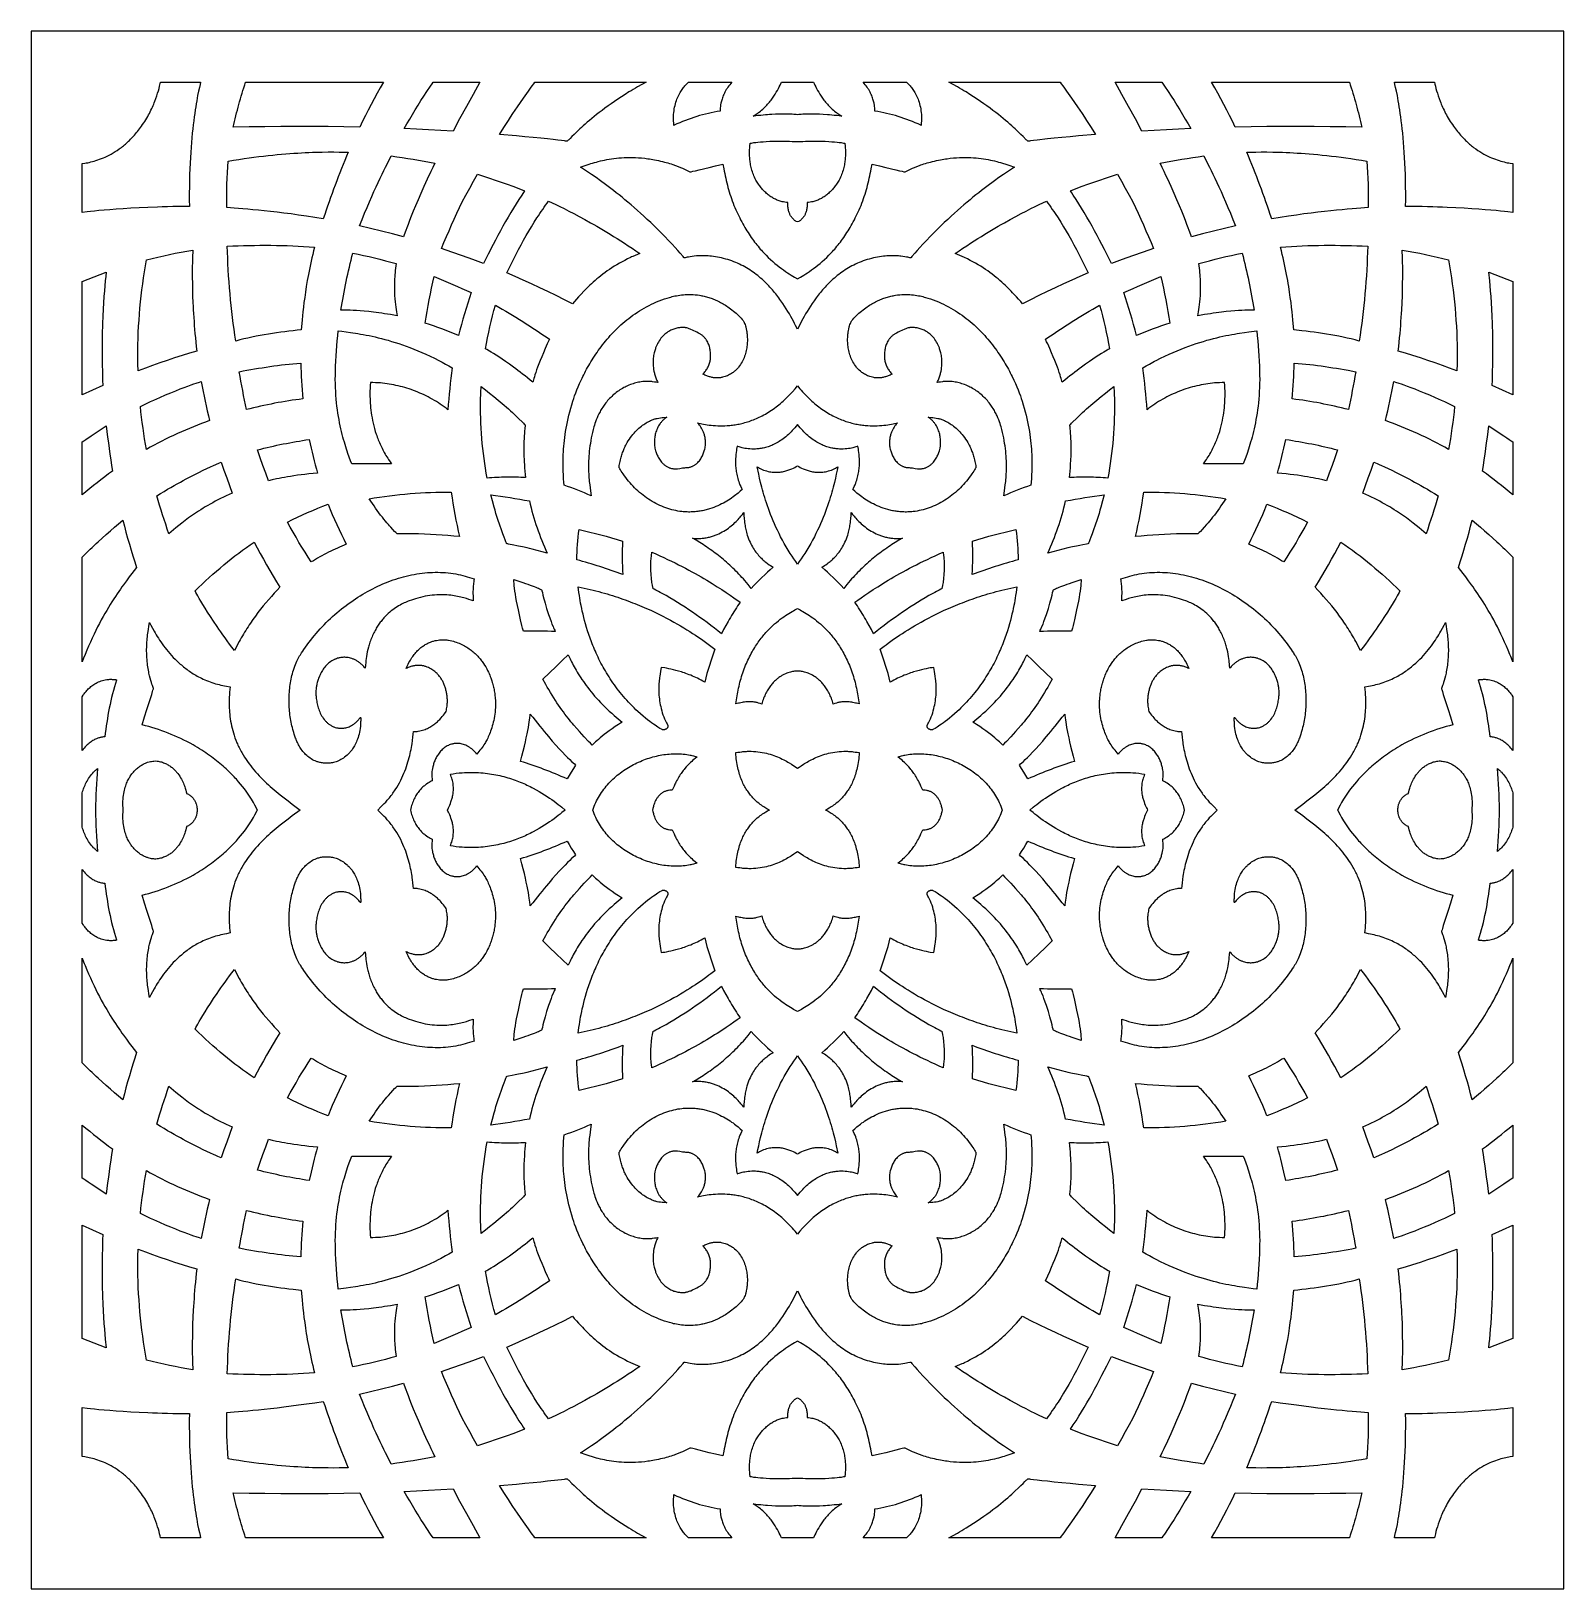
# Model space of a CAD drawing. Extents: x -300 to 300, y -304 to 306.
import ezdxf

# ---------------------------------------------------------------- set-up
doc = ezdxf.new("R2010")
doc.units = 0
doc.header["$MEASUREMENT"] = 0
doc.layers.get('0').update_dxf_attribs({"linetype": 'CONTINUOUS'})
doc.layers.add('LAYER_1', color=18, linetype='CONTINUOUS')

msp = doc.modelspace()

# ---------------------------------------------------------------- linework, layer by layer
msp.add_lwpolyline([(-300, -303.57), (300, -303.57), (300, 306.43), (-300, 306.43)], close=True)
at = {"layer": 'LAYER_1'}
for points in [[(-238.07, 237.8), (-240.31, 237.78), (-242.48, 237.75), (-244.6, 237.71), (-246.66, 237.66), (-248.66, 237.61), (-250.6, 237.55), (-254.29, 237.41), (-257.75, 237.26), (-260.97, 237.09), (-263.95, 236.9), (-266.69, 236.71), (-269.19, 236.52), (-271.45, 236.33), (-273.47, 236.14), (-275.25, 235.96), (-276.8, 235.79), (-278.1, 235.64), (-280, 235.41), (-280, 254.54), (-278.97, 254.71), (-278.41, 254.81), (-277.83, 254.93), (-277.23, 255.06), (-276.61, 255.21), (-275.96, 255.38), (-275.3, 255.56), (-274.62, 255.77), (-273.92, 256), (-273.21, 256.25), (-272.48, 256.52), (-271.74, 256.82), (-270.99, 257.15), (-270.23, 257.5), (-269.46, 257.89), (-268.68, 258.31), (-267.89, 258.76), (-267.1, 259.24), (-266.3, 259.76), (-265.5, 260.31), (-265.1, 260.6), (-264.7, 260.9), (-264.29, 261.21), (-263.89, 261.53), (-263.49, 261.86), (-263.09, 262.21), (-262.69, 262.56), (-262.28, 262.92), (-261.88, 263.29), (-261.48, 263.67), (-261.08, 264.07), (-260.69, 264.47), (-260.29, 264.89), (-259.89, 265.32), (-259.5, 265.76), (-259.11, 266.21), (-258.72, 266.68), (-258.33, 267.16), (-257.94, 267.64), (-257.56, 268.15), (-257.17, 268.66), (-256.8, 269.19), (-256.35, 269.83), (-255.92, 270.47), (-255.51, 271.11), (-255.11, 271.75), (-254.74, 272.38), (-254.38, 273.01), (-254.03, 273.63), (-253.7, 274.25), (-253.39, 274.87), (-253.09, 275.47), (-252.8, 276.08), (-252.53, 276.67), (-252.27, 277.26), (-252.03, 277.84), (-251.8, 278.41), (-251.58, 278.97), (-251.17, 280.07), (-250.81, 281.13), (-250.49, 282.14), (-250.2, 283.11), (-249.94, 284.02), (-249.72, 284.89), (-249.34, 286.43), (-233.66, 286.43), (-233.88, 285.55), (-234.15, 284.37), (-234.47, 282.92), (-234.82, 281.18), (-235.01, 280.2), (-235.2, 279.15), (-235.39, 278.03), (-235.59, 276.83), (-235.79, 275.57), (-235.99, 274.23), (-236.18, 272.82), (-236.38, 271.34), (-236.57, 269.79), (-236.75, 268.16), (-236.93, 266.47), (-237.1, 264.7), (-237.26, 262.85), (-237.41, 260.94), (-237.55, 258.95), (-237.68, 256.89), (-237.79, 254.76), (-237.89, 252.56), (-237.97, 250.28), (-238.03, 247.93), (-238.07, 245.51), (-238.09, 243.01), (-238.09, 240.44)], [(-171.38, 268.89), (-177.57, 268.98), (-183.76, 269.04), (-189.94, 269.07), (-196.13, 269.08), (-202.32, 269.05), (-208.51, 269), (-214.7, 268.91), (-220.88, 268.8), (-220.63, 269.92), (-220.38, 271.04), (-220.11, 272.16), (-219.84, 273.28), (-219.57, 274.39), (-219.28, 275.5), (-218.99, 276.61), (-218.69, 277.71), (-218.38, 278.81), (-218.07, 279.91), (-217.75, 281.01), (-217.42, 282.1), (-217.09, 283.19), (-216.75, 284.27), (-216.4, 285.35), (-216.05, 286.43), (-162.13, 286.43), (-163.33, 284.28), (-164.53, 282.11), (-165.7, 279.94), (-166.87, 277.75), (-168.02, 275.55), (-169.15, 273.34), (-170.27, 271.12)], [(-134.86, 267.29), (-139.64, 267.56), (-144.41, 267.82), (-149.19, 268.07), (-153.97, 268.3), (-152.9, 270.15), (-151.82, 271.98), (-150.73, 273.81), (-149.63, 275.63), (-148.52, 277.43), (-147.39, 279.23), (-146.25, 281), (-145.09, 282.75), (-143.61, 284.95), (-143.05, 285.78), (-142.6, 286.43), (-124.33, 286.43), (-126.99, 281.67), (-129.63, 276.89), (-132.26, 272.1)], [(-65.97, 282.61), (-67.47, 281.67), (-68.92, 280.74), (-70.32, 279.82), (-71.66, 278.92), (-72.95, 278.02), (-74.18, 277.14), (-75.37, 276.27), (-76.51, 275.42), (-77.59, 274.59), (-78.63, 273.78), (-79.62, 272.99), (-80.56, 272.21), (-81.45, 271.47), (-82.29, 270.74), (-83.09, 270.04), (-83.85, 269.37), (-84.55, 268.73), (-85.22, 268.12), (-86.41, 266.98), (-87.44, 265.99), (-88.3, 265.14), (-89, 264.44), (-89.54, 263.91), (-89.75, 263.72), (-89.93, 263.56), (-90.07, 263.46), (-90.18, 263.4), (-90.23, 263.39), (-90.3, 263.38), (-90.52, 263.38), (-90.84, 263.4), (-91.24, 263.44), (-92.34, 263.55), (-93.81, 263.73), (-95.65, 263.94), (-97.87, 264.2), (-100.46, 264.48), (-103.42, 264.78), (-106.74, 265.09), (-110.06, 265.38), (-116.7, 265.97), (-114.95, 268.71), (-113.19, 271.45), (-112.3, 272.81), (-111.41, 274.16), (-110.5, 275.51), (-109.6, 276.85), (-107.25, 280.24), (-105.34, 282.97), (-104.54, 284.08), (-103.86, 285.03), (-103.28, 285.82), (-102.81, 286.43), (-59.19, 286.43), (-60.9, 285.51), (-62.6, 284.58), (-63.45, 284.1), (-64.29, 283.61), (-65.14, 283.11)], [(-30.3, 275.14), (-31.45, 274.95), (-32.6, 274.74), (-33.74, 274.5), (-34.89, 274.25), (-36.03, 273.97), (-37.16, 273.68), (-38.3, 273.36), (-39.43, 273.02), (-40.55, 272.66), (-41.68, 272.28), (-42.79, 271.88), (-43.9, 271.46), (-45.01, 271.02), (-46.11, 270.56), (-47.2, 270.08), (-48.29, 269.58), (-48.38, 269.53), (-48.46, 270.43), (-48.5, 271.3), (-48.52, 272.14), (-48.51, 272.96), (-48.48, 273.76), (-48.41, 274.53), (-48.33, 275.27), (-48.22, 275.99), (-48.09, 276.69), (-47.95, 277.36), (-47.78, 278.01), (-47.6, 278.64), (-47.4, 279.24), (-47.19, 279.82), (-46.96, 280.37), (-46.73, 280.9), (-46.48, 281.41), (-46.23, 281.9), (-45.97, 282.36), (-45.7, 282.8), (-45.44, 283.22), (-45.16, 283.62), (-44.89, 283.99), (-44.62, 284.35), (-44.35, 284.68), (-44.08, 284.99), (-43.82, 285.28), (-43.57, 285.55), (-43.32, 285.8), (-43.08, 286.03), (-42.63, 286.43), (-25.66, 286.43), (-26.09, 285.95), (-26.5, 285.46), (-26.88, 284.98), (-27.23, 284.49), (-27.56, 284.01), (-27.87, 283.52), (-28.15, 283.04), (-28.41, 282.56), (-28.64, 282.09), (-28.86, 281.63), (-29.05, 281.17), (-29.23, 280.72), (-29.39, 280.28), (-29.53, 279.85), (-29.66, 279.43), (-29.77, 279.03), (-29.87, 278.63), (-29.95, 278.26), (-30.08, 277.55), (-30.18, 276.92), (-30.24, 276.37), (-30.27, 275.9), (-30.29, 275.54)], [(14.97, 274.76), (15.26, 274.54), (15.55, 274.32), (16.14, 273.91), (16.74, 273.51), (17.33, 273.11), (16.33, 273.24), (15.35, 273.36), (14.4, 273.46), (13.48, 273.56), (12.59, 273.64), (11.73, 273.71), (10.1, 273.83), (8.6, 273.91), (7.21, 273.95), (5.94, 273.97), (4.79, 273.97), (3.77, 273.95), (2.86, 273.92), (2.08, 273.87), (1.42, 273.83), (0.46, 273.74), (0, 273.7), (-0.46, 273.74), (-1.42, 273.83), (-2.08, 273.87), (-2.86, 273.92), (-3.77, 273.95), (-4.79, 273.97), (-5.94, 273.97), (-7.21, 273.95), (-8.6, 273.91), (-10.1, 273.83), (-10.9, 273.78), (-11.73, 273.71), (-12.59, 273.64), (-13.48, 273.56), (-14.4, 273.46), (-15.35, 273.36), (-16.33, 273.24), (-17.33, 273.11), (-16.74, 273.51), (-16.14, 273.91), (-15.55, 274.32), (-15.26, 274.54), (-14.97, 274.76), (-14.51, 275.13), (-14.06, 275.51), (-13.63, 275.89), (-13.21, 276.28), (-12.81, 276.66), (-12.42, 277.06), (-12.05, 277.45), (-11.68, 277.84), (-11.34, 278.24), (-11, 278.64), (-10.68, 279.03), (-10.37, 279.43), (-10.07, 279.82), (-9.78, 280.22), (-9.24, 281), (-8.75, 281.76), (-8.29, 282.51), (-7.87, 283.24), (-7.49, 283.95), (-7.15, 284.62), (-6.83, 285.27), (-6.29, 286.43), (6.29, 286.43), (6.55, 285.87), (6.83, 285.27), (7.15, 284.62), (7.49, 283.95), (7.87, 283.24), (8.29, 282.51), (8.75, 281.76), (9.24, 281), (9.51, 280.61), (9.78, 280.22), (10.07, 279.82), (10.37, 279.43), (10.68, 279.03), (11, 278.64), (11.34, 278.24), (11.68, 277.84), (12.05, 277.45), (12.42, 277.06), (12.81, 276.66), (13.21, 276.28), (13.63, 275.89), (14.06, 275.51), (14.51, 275.13)], [(48.38, 269.53), (48.29, 269.58), (47.2, 270.08), (46.11, 270.56), (45.01, 271.02), (43.9, 271.46), (42.79, 271.88), (41.68, 272.28), (40.55, 272.66), (39.43, 273.02), (38.3, 273.36), (37.16, 273.68), (36.03, 273.97), (34.89, 274.25), (33.74, 274.5), (32.6, 274.74), (31.45, 274.95), (30.3, 275.14), (30.29, 275.54), (30.27, 275.9), (30.24, 276.37), (30.18, 276.92), (30.08, 277.55), (30.02, 277.9), (29.95, 278.26), (29.87, 278.63), (29.77, 279.03), (29.66, 279.43), (29.53, 279.85), (29.39, 280.28), (29.23, 280.72), (29.05, 281.17), (28.86, 281.63), (28.64, 282.09), (28.41, 282.56), (28.15, 283.04), (27.87, 283.52), (27.56, 284.01), (27.23, 284.49), (26.88, 284.98), (26.5, 285.46), (26.09, 285.95), (25.66, 286.43), (42.63, 286.43), (43.08, 286.03), (43.32, 285.8), (43.57, 285.55), (43.82, 285.28), (44.08, 284.99), (44.35, 284.68), (44.62, 284.35), (44.89, 283.99), (45.16, 283.62), (45.44, 283.22), (45.7, 282.8), (45.97, 282.36), (46.23, 281.9), (46.48, 281.41), (46.73, 280.9), (46.96, 280.37), (47.19, 279.82), (47.4, 279.24), (47.6, 278.64), (47.78, 278.01), (47.95, 277.36), (48.09, 276.69), (48.22, 275.99), (48.33, 275.27), (48.41, 274.53), (48.48, 273.76), (48.51, 272.96), (48.52, 272.14), (48.5, 271.3), (48.46, 270.43)], [(109.6, 276.85), (110.5, 275.51), (111.41, 274.16), (112.3, 272.81), (113.19, 271.45), (114.95, 268.71), (116.7, 265.97), (110.06, 265.38), (106.74, 265.09), (103.42, 264.78), (100.46, 264.48), (97.87, 264.2), (93.81, 263.73), (92.34, 263.55), (91.24, 263.44), (90.84, 263.4), (90.52, 263.38), (90.3, 263.38), (90.23, 263.39), (90.18, 263.4), (90.07, 263.46), (89.93, 263.56), (89.75, 263.72), (89.54, 263.91), (88.3, 265.14), (87.44, 265.99), (86.41, 266.98), (85.22, 268.12), (84.55, 268.73), (83.85, 269.37), (83.09, 270.04), (82.29, 270.74), (81.45, 271.47), (80.56, 272.21), (79.62, 272.99), (78.63, 273.78), (77.59, 274.59), (76.51, 275.42), (75.37, 276.27), (74.18, 277.14), (72.95, 278.02), (71.66, 278.92), (70.32, 279.82), (68.92, 280.74), (67.47, 281.67), (65.97, 282.61), (65.14, 283.11), (64.29, 283.61), (63.45, 284.1), (62.6, 284.58), (60.9, 285.51), (59.19, 286.43), (102.81, 286.43), (103.28, 285.82), (103.86, 285.03), (104.54, 284.08), (105.34, 282.97), (107.25, 280.24)], [(145.09, 282.75), (146.25, 281), (147.39, 279.23), (148.52, 277.43), (149.63, 275.63), (150.73, 273.81), (151.82, 271.98), (152.9, 270.15), (153.97, 268.3), (149.19, 268.07), (144.41, 267.82), (139.64, 267.56), (134.86, 267.29), (132.26, 272.1), (129.63, 276.89), (126.99, 281.67), (124.33, 286.43), (142.6, 286.43), (143.61, 284.95)], [(220.88, 268.8), (214.7, 268.91), (208.51, 269), (202.32, 269.05), (196.13, 269.08), (189.94, 269.07), (183.76, 269.04), (177.57, 268.98), (171.38, 268.89), (170.27, 271.12), (169.15, 273.34), (168.02, 275.55), (166.87, 277.75), (165.7, 279.94), (164.53, 282.11), (163.33, 284.28), (162.13, 286.43), (216.05, 286.43), (216.4, 285.35), (216.75, 284.27), (217.09, 283.19), (217.42, 282.1), (217.75, 281.01), (218.07, 279.91), (218.38, 278.81), (218.69, 277.71), (218.99, 276.61), (219.28, 275.5), (219.57, 274.39), (219.84, 273.28), (220.11, 272.16), (220.38, 271.04), (220.63, 269.92)], [(256.8, 269.19), (257.17, 268.66), (257.56, 268.15), (257.94, 267.64), (258.33, 267.16), (258.72, 266.68), (259.11, 266.21), (259.5, 265.76), (259.89, 265.32), (260.29, 264.89), (260.69, 264.47), (261.08, 264.07), (261.48, 263.67), (261.88, 263.29), (262.28, 262.92), (262.69, 262.56), (263.09, 262.21), (263.49, 261.86), (263.89, 261.53), (264.29, 261.21), (264.7, 260.9), (265.5, 260.31), (266.3, 259.76), (267.1, 259.24), (267.89, 258.76), (268.68, 258.31), (269.46, 257.89), (270.23, 257.5), (270.99, 257.15), (271.74, 256.82), (272.48, 256.52), (273.21, 256.25), (273.92, 256), (274.62, 255.77), (275.3, 255.56), (275.96, 255.38), (276.61, 255.21), (277.23, 255.06), (277.83, 254.93), (278.41, 254.81), (278.97, 254.71), (280, 254.54), (280, 235.41), (278.1, 235.64), (276.8, 235.79), (275.25, 235.96), (273.47, 236.14), (271.45, 236.33), (269.19, 236.52), (266.69, 236.71), (263.95, 236.9), (260.97, 237.09), (257.75, 237.26), (254.29, 237.41), (252.47, 237.48), (250.6, 237.55), (248.66, 237.61), (246.66, 237.66), (244.6, 237.71), (242.48, 237.75), (240.31, 237.78), (238.07, 237.8), (238.09, 240.44), (238.09, 243.01), (238.07, 245.51), (238.03, 247.93), (237.97, 250.28), (237.89, 252.56), (237.79, 254.76), (237.68, 256.89), (237.55, 258.95), (237.41, 260.94), (237.26, 262.85), (237.1, 264.7), (236.93, 266.47), (236.75, 268.16), (236.57, 269.79), (236.38, 271.34), (236.18, 272.82), (235.99, 274.23), (235.79, 275.57), (235.59, 276.83), (235.39, 278.03), (235.2, 279.15), (235.01, 280.2), (234.82, 281.18), (234.47, 282.92), (234.15, 284.37), (233.88, 285.55), (233.66, 286.43), (249.34, 286.43), (249.52, 285.69), (249.72, 284.89), (249.94, 284.02), (250.2, 283.11), (250.49, 282.14), (250.81, 281.13), (251.17, 280.07), (251.58, 278.97), (251.8, 278.41), (252.03, 277.84), (252.27, 277.26), (252.53, 276.67), (252.8, 276.08), (253.09, 275.47), (253.39, 274.87), (253.7, 274.25), (254.03, 273.63), (254.38, 273.01), (254.74, 272.38), (255.11, 271.75), (255.51, 271.11), (255.92, 270.47), (256.35, 269.83)], [(0, 263.18), (1.08, 263.24), (2.14, 263.28), (3.15, 263.32), (4.14, 263.35), (5.1, 263.37), (6.02, 263.38), (7.76, 263.38), (9.38, 263.35), (10.86, 263.3), (12.22, 263.23), (13.44, 263.15), (14.54, 263.06), (15.5, 262.96), (16.33, 262.87), (17.04, 262.78), (18.05, 262.63), (18.54, 262.55), (18.65, 261.4), (18.7, 260.73), (18.74, 259.99), (18.77, 259.2), (18.77, 258.36), (18.76, 257.92), (18.75, 257.47), (18.72, 257.01), (18.69, 256.54), (18.64, 256.06), (18.59, 255.57), (18.52, 255.07), (18.44, 254.56), (18.35, 254.05), (18.24, 253.53), (18.12, 253), (17.98, 252.47), (17.83, 251.93), (17.66, 251.39), (17.47, 250.84), (17.27, 250.29), (17.04, 249.74), (16.8, 249.19), (16.53, 248.63), (16.25, 248.07), (16.03, 247.68), (15.81, 247.29), (15.57, 246.91), (15.33, 246.53), (15.07, 246.16), (14.81, 245.8), (14.54, 245.45), (14.27, 245.1), (13.98, 244.76), (13.69, 244.43), (13.39, 244.11), (13.08, 243.79), (12.77, 243.49), (12.45, 243.19), (12.13, 242.9), (11.8, 242.63), (11.46, 242.36), (11.12, 242.1), (10.78, 241.85), (10.43, 241.61), (10.08, 241.38), (9.72, 241.16), (9.36, 240.96), (9, 240.76), (8.64, 240.58), (8.27, 240.41), (7.9, 240.25), (7.52, 240.1), (7.15, 239.97), (6.78, 239.85), (6.4, 239.74), (6.02, 239.64), (5.75, 239.58), (5.47, 239.53), (4.91, 239.46), (4.36, 239.39), (3.8, 239.32), (3.82, 238.86), (3.82, 238.41), (3.8, 237.98), (3.76, 237.57), (3.71, 237.18), (3.65, 236.8), (3.58, 236.44), (3.49, 236.1), (3.4, 235.77), (3.29, 235.46), (3.18, 235.16), (3.06, 234.88), (2.94, 234.62), (2.81, 234.37), (2.68, 234.13), (2.54, 233.91), (2.4, 233.71), (2.27, 233.51), (2, 233.17), (1.74, 232.88), (1.5, 232.65), (1.29, 232.46), (1.13, 232.32), (0.94, 232.19), (0.71, 232.05), (0.48, 231.93), (0, 231.7), (-0.48, 231.93), (-0.71, 232.05), (-0.94, 232.19), (-1.13, 232.32), (-1.29, 232.46), (-1.5, 232.65), (-1.74, 232.88), (-2, 233.17), (-2.27, 233.51), (-2.4, 233.71), (-2.54, 233.91), (-2.68, 234.13), (-2.81, 234.37), (-2.94, 234.62), (-3.06, 234.88), (-3.18, 235.16), (-3.29, 235.46), (-3.4, 235.77), (-3.49, 236.1), (-3.58, 236.44), (-3.65, 236.8), (-3.71, 237.18), (-3.76, 237.57), (-3.8, 237.98), (-3.82, 238.41), (-3.82, 238.86), (-3.8, 239.32), (-4.36, 239.39), (-4.91, 239.46), (-5.47, 239.53), (-5.75, 239.58), (-6.02, 239.64), (-6.4, 239.74), (-6.78, 239.85), (-7.15, 239.97), (-7.52, 240.1), (-7.9, 240.25), (-8.27, 240.41), (-8.64, 240.58), (-9, 240.76), (-9.36, 240.96), (-9.72, 241.16), (-10.08, 241.38), (-10.43, 241.61), (-10.78, 241.85), (-11.12, 242.1), (-11.46, 242.36), (-11.8, 242.63), (-12.13, 242.9), (-12.45, 243.19), (-12.77, 243.49), (-13.08, 243.79), (-13.39, 244.11), (-13.69, 244.43), (-13.98, 244.76), (-14.27, 245.1), (-14.54, 245.45), (-14.81, 245.8), (-15.07, 246.16), (-15.33, 246.53), (-15.57, 246.91), (-15.81, 247.29), (-16.03, 247.68), (-16.25, 248.07), (-16.53, 248.63), (-16.8, 249.19), (-17.04, 249.74), (-17.27, 250.29), (-17.47, 250.84), (-17.66, 251.39), (-17.83, 251.93), (-17.98, 252.47), (-18.12, 253), (-18.24, 253.53), (-18.35, 254.05), (-18.44, 254.56), (-18.52, 255.07), (-18.59, 255.57), (-18.64, 256.06), (-18.69, 256.54), (-18.72, 257.01), (-18.75, 257.47), (-18.77, 258.36), (-18.77, 259.2), (-18.74, 259.99), (-18.7, 260.73), (-18.65, 261.4), (-18.54, 262.55), (-18.05, 262.63), (-17.04, 262.78), (-16.33, 262.87), (-15.5, 262.96), (-14.54, 263.06), (-13.44, 263.15), (-12.22, 263.23), (-10.86, 263.3), (-9.38, 263.35), (-7.76, 263.38), (-6.91, 263.38), (-6.02, 263.38), (-5.1, 263.37), (-4.14, 263.35), (-3.15, 263.32), (-2.14, 263.28), (-1.08, 263.24)], [(-222.84, 255.57), (-220.75, 255.91), (-218.69, 256.23), (-216.68, 256.53), (-214.71, 256.81), (-212.77, 257.07), (-210.88, 257.31), (-209.03, 257.53), (-207.21, 257.73), (-205.44, 257.92), (-203.7, 258.09), (-202.01, 258.24), (-200.36, 258.38), (-198.74, 258.5), (-197.17, 258.61), (-195.64, 258.71), (-194.15, 258.8), (-192.7, 258.87), (-191.29, 258.93), (-189.92, 258.98), (-188.59, 259.02), (-186.06, 259.08), (-183.69, 259.11), (-181.49, 259.11), (-179.45, 259.09), (-177.59, 259.06), (-175.88, 259.02), (-176.55, 257.43), (-177.2, 255.83), (-177.85, 254.22), (-178.5, 252.62), (-179.13, 251), (-179.76, 249.39), (-180.38, 247.77), (-181, 246.14), (-181.6, 244.51), (-182.2, 242.88), (-182.8, 241.24), (-183.38, 239.6), (-183.96, 237.96), (-184.54, 236.31), (-185.1, 234.66), (-185.66, 233), (-189, 233.52), (-192.21, 234), (-195.29, 234.43), (-198.24, 234.83), (-201.06, 235.18), (-203.75, 235.51), (-206.31, 235.8), (-208.74, 236.06), (-211.03, 236.3), (-213.2, 236.5), (-215.23, 236.69), (-217.13, 236.85), (-220.52, 237.12), (-223.39, 237.33), (-223.42, 239.62), (-223.43, 241.9), (-223.4, 244.18), (-223.34, 246.46), (-223.26, 248.74), (-223.15, 251.02), (-223.01, 253.29)], [(-159.01, 257.6), (-156.88, 257.28), (-154.74, 256.95), (-152.6, 256.6), (-150.47, 256.24), (-148.33, 255.88), (-146.2, 255.5), (-144.07, 255.11), (-141.94, 254.7), (-142.73, 253.07), (-143.49, 251.48), (-144.92, 248.43), (-146.24, 245.56), (-147.44, 242.88), (-148.53, 240.38), (-149.52, 238.07), (-150.4, 235.96), (-151.18, 234.03), (-151.86, 232.3), (-152.46, 230.77), (-152.96, 229.44), (-153.37, 228.32), (-153.96, 226.68), (-154.24, 225.89), (-158.54, 227.01), (-162.84, 228.1), (-167.14, 229.16), (-171.45, 230.19), (-170.45, 232.69), (-169.47, 235.09), (-168.52, 237.37), (-167.59, 239.55), (-166.69, 241.62), (-165.81, 243.58), (-164.96, 245.44), (-164.15, 247.19), (-163.37, 248.84), (-162.63, 250.39), (-161.92, 251.84), (-161.25, 253.18), (-160.04, 255.59)], [(56.01, 256.07), (56.66, 256.19), (57.3, 256.3), (57.93, 256.4), (58.56, 256.49), (59.8, 256.65), (61.02, 256.77), (62.21, 256.87), (63.38, 256.93), (64.53, 256.97), (65.65, 256.98), (66.75, 256.97), (67.82, 256.93), (68.87, 256.87), (69.9, 256.79), (70.89, 256.69), (71.87, 256.57), (72.82, 256.44), (73.74, 256.29), (74.64, 256.13), (75.51, 255.96), (76.35, 255.78), (77.17, 255.59), (77.97, 255.39), (78.74, 255.19), (79.48, 254.99), (80.19, 254.78), (81.54, 254.36), (82.77, 253.95), (84.92, 253.21), (82.15, 251.33), (80.58, 250.25), (78.88, 249.06), (77.06, 247.77), (76.11, 247.08), (75.13, 246.36), (74.13, 245.61), (73.09, 244.83), (72.03, 244.01), (70.95, 243.17), (69.84, 242.29), (68.7, 241.37), (67.54, 240.42), (66.36, 239.44), (65.15, 238.41), (63.92, 237.35), (62.67, 236.25), (61.4, 235.11), (60.1, 233.93), (58.79, 232.71), (57.45, 231.45), (56.1, 230.15), (54.73, 228.8), (53.34, 227.41), (51.93, 225.97), (50.5, 224.49), (49.1, 222.99), (47.88, 221.66), (46.85, 220.51), (45.99, 219.54), (44.81, 218.19), (44.47, 217.82), (44.36, 217.72), (44.29, 217.67), (44.24, 217.66), (44.16, 217.66), (43.93, 217.7), (43.17, 217.86), (42.65, 217.97), (42.02, 218.08), (41.3, 218.2), (40.49, 218.3), (40.05, 218.35), (39.58, 218.39), (39.09, 218.43), (38.57, 218.46), (38.04, 218.47), (37.47, 218.48), (36.89, 218.48), (36.28, 218.47), (35.65, 218.44), (34.99, 218.4), (34.32, 218.34), (33.62, 218.27), (32.89, 218.18), (32.15, 218.07), (31.38, 217.94), (30.58, 217.79), (29.74, 217.61), (28.91, 217.41), (28.09, 217.2), (27.29, 216.96), (26.49, 216.71), (25.72, 216.44), (24.95, 216.15), (24.2, 215.85), (23.46, 215.53), (22.74, 215.2), (22.03, 214.85), (21.33, 214.49), (20.64, 214.12), (19.96, 213.73), (19.3, 213.33), (18.65, 212.92), (18.02, 212.49), (17.39, 212.06), (16.78, 211.61), (16.18, 211.16), (15.59, 210.7), (15.01, 210.23), (14.44, 209.75), (13.89, 209.26), (13.34, 208.76), (12.81, 208.26), (12.29, 207.76), (11.78, 207.24), (11.28, 206.73), (10.79, 206.21), (10.32, 205.68), (9.85, 205.15), (9.4, 204.62), (8.95, 204.09), (8.52, 203.55), (8.09, 203.02), (7.68, 202.48), (7.28, 201.94), (6.5, 200.87), (5.76, 199.81), (5.06, 198.75), (4.4, 197.71), (3.77, 196.69), (3.18, 195.69), (2.63, 194.72), (2.11, 193.78), (1.62, 192.87), (0.75, 191.19), (0, 189.71), (-0.75, 191.19), (-1.17, 192.01), (-1.62, 192.87), (-2.11, 193.78), (-2.63, 194.72), (-3.18, 195.69), (-3.77, 196.69), (-4.4, 197.71), (-5.06, 198.75), (-5.76, 199.81), (-6.5, 200.87), (-6.88, 201.41), (-7.28, 201.94), (-7.68, 202.48), (-8.09, 203.02), (-8.52, 203.55), (-8.95, 204.09), (-9.4, 204.62), (-9.85, 205.15), (-10.32, 205.68), (-10.79, 206.21), (-11.28, 206.73), (-11.78, 207.24), (-12.29, 207.76), (-12.81, 208.26), (-13.34, 208.76), (-13.89, 209.26), (-14.44, 209.75), (-15.01, 210.23), (-15.59, 210.7), (-16.18, 211.16), (-16.78, 211.61), (-17.39, 212.06), (-18.02, 212.49), (-18.65, 212.92), (-19.3, 213.33), (-19.96, 213.73), (-20.64, 214.12), (-21.33, 214.49), (-22.03, 214.85), (-22.74, 215.2), (-23.46, 215.53), (-24.2, 215.85), (-24.95, 216.15), (-25.72, 216.44), (-26.49, 216.71), (-27.29, 216.96), (-28.09, 217.2), (-28.91, 217.41), (-29.74, 217.61), (-30.58, 217.79), (-31.38, 217.94), (-32.15, 218.07), (-32.89, 218.18), (-33.62, 218.27), (-34.32, 218.34), (-34.99, 218.4), (-35.65, 218.44), (-36.28, 218.47), (-36.89, 218.48), (-37.47, 218.48), (-38.04, 218.47), (-38.57, 218.46), (-39.09, 218.43), (-39.58, 218.39), (-40.49, 218.3), (-41.3, 218.2), (-42.02, 218.08), (-42.65, 217.97), (-43.17, 217.86), (-43.93, 217.7), (-44.16, 217.66), (-44.24, 217.66), (-44.29, 217.67), (-44.36, 217.72), (-44.47, 217.82), (-44.81, 218.19), (-45.99, 219.54), (-46.85, 220.51), (-47.88, 221.66), (-49.1, 222.99), (-50.5, 224.49), (-51.93, 225.97), (-53.34, 227.41), (-54.73, 228.8), (-56.1, 230.15), (-57.45, 231.45), (-58.79, 232.71), (-60.1, 233.93), (-61.4, 235.11), (-62.67, 236.25), (-63.92, 237.35), (-65.15, 238.41), (-66.36, 239.44), (-67.54, 240.42), (-68.7, 241.37), (-69.84, 242.29), (-70.95, 243.17), (-72.03, 244.01), (-73.09, 244.83), (-74.13, 245.61), (-75.13, 246.36), (-77.06, 247.77), (-78.88, 249.06), (-80.58, 250.25), (-82.15, 251.33), (-84.92, 253.21), (-83.9, 253.57), (-82.77, 253.95), (-81.54, 254.36), (-80.88, 254.57), (-80.19, 254.78), (-79.48, 254.99), (-78.74, 255.19), (-77.97, 255.39), (-77.17, 255.59), (-76.35, 255.78), (-75.51, 255.96), (-74.64, 256.13), (-73.74, 256.29), (-72.82, 256.44), (-71.87, 256.57), (-70.89, 256.69), (-69.9, 256.79), (-68.87, 256.87), (-67.82, 256.93), (-66.75, 256.97), (-65.65, 256.98), (-64.53, 256.97), (-63.38, 256.93), (-62.21, 256.87), (-61.02, 256.77), (-59.8, 256.65), (-59.19, 256.57), (-58.56, 256.49), (-57.93, 256.4), (-57.3, 256.3), (-56.66, 256.19), (-56.01, 256.07), (-55.17, 255.91), (-54.36, 255.74), (-53.58, 255.56), (-52.82, 255.38), (-52.09, 255.19), (-51.39, 255), (-50.71, 254.81), (-50.06, 254.62), (-49.44, 254.42), (-48.84, 254.23), (-47.72, 253.84), (-46.71, 253.45), (-45.79, 253.08), (-44.98, 252.73), (-44.27, 252.41), (-43.14, 251.86), (-42.39, 251.49), (-42.16, 251.39), (-42.08, 251.36), (-42.02, 251.35), (-41.9, 251.35), (-41.68, 251.39), (-40.98, 251.54), (-39.92, 251.79), (-38.49, 252.13), (-34.57, 253.1), (-32.06, 253.71), (-29.2, 254.4), (-28.86, 252.55), (-28.69, 251.63), (-28.51, 250.71), (-28.31, 249.8), (-28.11, 248.88), (-27.91, 247.97), (-27.69, 247.06), (-27.46, 246.16), (-27.22, 245.26), (-26.97, 244.37), (-26.71, 243.48), (-26.44, 242.59), (-26.15, 241.72), (-25.86, 240.85), (-25.54, 239.99), (-25.21, 239.09), (-24.86, 238.21), (-24.51, 237.34), (-24.15, 236.5), (-23.78, 235.66), (-23.4, 234.85), (-23.02, 234.05), (-22.64, 233.27), (-22.25, 232.5), (-21.85, 231.74), (-21.45, 231), (-21.04, 230.28), (-20.63, 229.57), (-20.22, 228.88), (-19.8, 228.2), (-19.37, 227.53), (-18.95, 226.88), (-18.52, 226.25), (-18.08, 225.62), (-17.65, 225.02), (-17.21, 224.42), (-16.77, 223.84), (-16.33, 223.27), (-15.89, 222.71), (-15.44, 222.17), (-15, 221.64), (-14.55, 221.12), (-14.1, 220.62), (-13.66, 220.13), (-13.21, 219.65), (-12.76, 219.18), (-12.32, 218.72), (-11.43, 217.84), (-10.55, 217.01), (-9.67, 216.22), (-8.81, 215.48), (-7.95, 214.78), (-7.12, 214.11), (-6.29, 213.49), (-5.49, 212.9), (-4.71, 212.36), (-3.95, 211.84), (-3.22, 211.36), (-2.51, 210.92), (-1.83, 210.5), (-1.19, 210.12), (0, 209.44), (1.19, 210.12), (1.83, 210.5), (2.51, 210.92), (3.22, 211.36), (3.95, 211.84), (4.71, 212.36), (5.49, 212.9), (6.29, 213.49), (7.12, 214.11), (7.95, 214.78), (8.81, 215.48), (9.67, 216.22), (10.55, 217.01), (11.43, 217.84), (12.32, 218.72), (12.76, 219.18), (13.21, 219.65), (13.66, 220.13), (14.1, 220.62), (14.55, 221.12), (15, 221.64), (15.44, 222.17), (15.89, 222.71), (16.33, 223.27), (16.77, 223.84), (17.21, 224.42), (17.65, 225.02), (18.08, 225.62), (18.52, 226.25), (18.95, 226.88), (19.37, 227.53), (19.8, 228.2), (20.22, 228.88), (20.63, 229.57), (21.04, 230.28), (21.45, 231), (21.85, 231.74), (22.25, 232.5), (22.64, 233.27), (23.02, 234.05), (23.4, 234.85), (23.78, 235.66), (24.15, 236.5), (24.51, 237.34), (24.86, 238.21), (25.21, 239.09), (25.54, 239.99), (25.86, 240.85), (26.15, 241.72), (26.44, 242.59), (26.71, 243.48), (26.97, 244.37), (27.22, 245.26), (27.46, 246.16), (27.69, 247.06), (27.91, 247.97), (28.11, 248.88), (28.31, 249.8), (28.51, 250.71), (28.69, 251.63), (28.86, 252.55), (29.2, 254.4), (32.06, 253.71), (34.57, 253.1), (38.49, 252.13), (39.92, 251.79), (40.98, 251.54), (41.68, 251.39), (41.9, 251.35), (42.02, 251.35), (42.08, 251.36), (42.16, 251.39), (42.39, 251.49), (43.14, 251.86), (43.65, 252.12), (44.27, 252.41), (44.98, 252.73), (45.79, 253.08), (46.71, 253.45), (47.72, 253.84), (48.27, 254.03), (48.84, 254.23), (49.44, 254.42), (50.06, 254.62), (50.71, 254.81), (51.39, 255), (52.09, 255.19), (52.82, 255.38), (53.58, 255.56), (54.36, 255.74), (55.17, 255.91)], [(159.01, 257.6), (160.04, 255.59), (161.25, 253.18), (161.92, 251.84), (162.63, 250.39), (163.37, 248.84), (164.15, 247.19), (164.96, 245.44), (165.81, 243.58), (166.69, 241.62), (167.59, 239.55), (168.52, 237.37), (169.47, 235.09), (170.45, 232.69), (171.45, 230.19), (167.14, 229.16), (162.84, 228.1), (158.54, 227.01), (154.24, 225.89), (153.96, 226.68), (153.37, 228.32), (152.96, 229.44), (152.46, 230.77), (151.86, 232.3), (151.18, 234.03), (150.4, 235.96), (149.52, 238.07), (148.53, 240.38), (147.44, 242.88), (146.24, 245.56), (144.92, 248.43), (144.22, 249.93), (143.49, 251.48), (142.73, 253.07), (141.94, 254.7), (144.07, 255.11), (146.2, 255.5), (148.33, 255.88), (150.47, 256.24), (152.6, 256.6), (154.74, 256.95), (156.88, 257.28)], [(175.88, 259.02), (177.59, 259.06), (179.45, 259.09), (181.49, 259.11), (183.69, 259.11), (186.06, 259.08), (187.3, 259.06), (188.59, 259.02), (189.92, 258.98), (191.29, 258.93), (192.7, 258.87), (194.15, 258.8), (195.64, 258.71), (197.17, 258.61), (198.74, 258.5), (200.36, 258.38), (202.01, 258.24), (203.7, 258.09), (205.44, 257.92), (207.21, 257.73), (209.03, 257.53), (210.88, 257.31), (212.77, 257.07), (214.71, 256.81), (216.68, 256.53), (218.69, 256.23), (220.75, 255.91), (222.84, 255.57), (223.01, 253.29), (223.15, 251.02), (223.26, 248.74), (223.34, 246.46), (223.4, 244.18), (223.43, 241.9), (223.42, 239.62), (223.39, 237.33), (220.52, 237.12), (217.13, 236.85), (215.23, 236.69), (213.2, 236.5), (211.03, 236.3), (208.74, 236.06), (206.31, 235.8), (203.75, 235.51), (201.06, 235.18), (198.24, 234.83), (195.29, 234.43), (192.21, 234), (189, 233.52), (185.66, 233), (185.1, 234.66), (184.54, 236.31), (183.96, 237.96), (183.38, 239.6), (182.8, 241.24), (182.2, 242.88), (181.6, 244.51), (181, 246.14), (180.38, 247.77), (179.76, 249.39), (179.13, 251), (178.5, 252.62), (177.85, 254.22), (177.2, 255.83), (176.55, 257.43)], [(-125.24, 250.41), (-122.93, 249.67), (-120.62, 248.91), (-118.31, 248.14), (-116.01, 247.34), (-113.71, 246.51), (-111.42, 245.67), (-109.13, 244.81), (-106.85, 243.93), (-107.98, 242.26), (-109.08, 240.57), (-110.16, 238.86), (-111.22, 237.13), (-112.27, 235.39), (-113.3, 233.63), (-114.31, 231.85), (-115.31, 230.07), (-116.3, 228.27), (-117.28, 226.46), (-118.24, 224.64), (-119.2, 222.82), (-121.09, 219.15), (-122.96, 215.48), (-127.06, 216.99), (-131.16, 218.48), (-135.27, 219.94), (-139.39, 221.37), (-138.41, 223.69), (-137.41, 226), (-136.41, 228.3), (-135.4, 230.59), (-134.37, 232.86), (-133.34, 235.11), (-132.3, 237.34), (-131.25, 239.56), (-129.8, 242.25), (-128.31, 244.96), (-126.79, 247.69)], [(125.24, 250.41), (126.79, 247.69), (128.31, 244.96), (129.8, 242.25), (131.25, 239.56), (132.3, 237.34), (133.34, 235.11), (134.37, 232.86), (135.4, 230.59), (136.41, 228.3), (137.41, 226), (138.41, 223.69), (139.39, 221.37), (135.27, 219.94), (131.16, 218.48), (127.06, 216.99), (122.96, 215.48), (121.09, 219.15), (120.15, 220.99), (119.2, 222.82), (118.24, 224.64), (117.28, 226.46), (116.3, 228.27), (115.31, 230.07), (114.31, 231.85), (113.3, 233.63), (112.27, 235.39), (111.22, 237.13), (110.16, 238.86), (109.08, 240.57), (107.98, 242.26), (107.42, 243.1), (106.85, 243.93), (109.13, 244.81), (111.42, 245.67), (113.71, 246.51), (116.01, 247.34), (118.31, 248.14), (120.62, 248.91), (122.93, 249.67)], [(-97.43, 239.87), (-96.1, 239.24), (-94.64, 238.54), (-93.06, 237.77), (-91.35, 236.92), (-89.51, 235.99), (-87.55, 234.98), (-85.48, 233.87), (-83.28, 232.68), (-80.97, 231.39), (-79.77, 230.71), (-78.55, 230), (-77.29, 229.27), (-76.01, 228.51), (-74.7, 227.72), (-73.36, 226.91), (-71.99, 226.07), (-70.6, 225.2), (-69.18, 224.3), (-67.73, 223.37), (-66.26, 222.42), (-64.76, 221.43), (-63.23, 220.41), (-61.68, 219.36), (-62.61, 218.97), (-63.54, 218.59), (-64.47, 218.19), (-64.93, 217.99), (-65.39, 217.78), (-66.52, 217.24), (-67.62, 216.68), (-68.68, 216.11), (-69.72, 215.53), (-70.73, 214.94), (-71.71, 214.34), (-72.66, 213.74), (-73.58, 213.13), (-74.47, 212.51), (-75.33, 211.89), (-76.17, 211.27), (-76.98, 210.64), (-77.76, 210.02), (-78.52, 209.39), (-79.25, 208.77), (-79.96, 208.15), (-80.64, 207.54), (-81.3, 206.93), (-81.93, 206.33), (-82.53, 205.74), (-83.12, 205.15), (-83.68, 204.58), (-84.73, 203.47), (-85.69, 202.41), (-86.57, 201.42), (-88.08, 199.68), (-91.27, 201.28), (-94.47, 202.86), (-97.68, 204.42), (-100.9, 205.94), (-104.12, 207.44), (-107.35, 208.92), (-110.59, 210.37), (-113.84, 211.79), (-112.94, 213.64), (-112.02, 215.49), (-111.08, 217.33), (-110.14, 219.16), (-109.18, 220.98), (-108.2, 222.78), (-107.21, 224.58), (-106.2, 226.36), (-105.18, 228.12), (-104.13, 229.86), (-103.07, 231.58), (-101.98, 233.29), (-101.43, 234.13), (-100.88, 234.97), (-100.32, 235.8), (-99.75, 236.63), (-99.18, 237.45), (-98.6, 238.27), (-98.02, 239.07)], [(97.43, 239.87), (98.02, 239.07), (98.6, 238.27), (99.18, 237.45), (99.75, 236.63), (100.32, 235.8), (100.88, 234.97), (101.98, 233.29), (103.07, 231.58), (104.13, 229.86), (105.18, 228.12), (106.2, 226.36), (107.21, 224.58), (108.2, 222.78), (109.18, 220.98), (110.14, 219.16), (111.08, 217.33), (112.02, 215.49), (112.94, 213.64), (113.84, 211.79), (110.59, 210.37), (107.35, 208.92), (104.12, 207.44), (100.9, 205.94), (97.68, 204.42), (94.47, 202.86), (91.27, 201.28), (88.08, 199.68), (87.37, 200.51), (86.57, 201.42), (85.69, 202.41), (84.73, 203.47), (84.22, 204.02), (83.68, 204.58), (83.12, 205.15), (82.53, 205.74), (81.93, 206.33), (81.3, 206.93), (80.64, 207.54), (79.96, 208.15), (79.25, 208.77), (78.52, 209.39), (77.76, 210.02), (76.98, 210.64), (76.17, 211.27), (75.33, 211.89), (74.47, 212.51), (73.58, 213.13), (72.66, 213.74), (71.71, 214.34), (70.73, 214.94), (69.72, 215.53), (68.68, 216.11), (67.62, 216.68), (66.52, 217.24), (65.39, 217.78), (64.47, 218.19), (63.54, 218.59), (62.61, 218.97), (61.68, 219.36), (63.23, 220.41), (64.76, 221.43), (66.26, 222.42), (67.73, 223.37), (69.18, 224.3), (70.6, 225.2), (71.99, 226.07), (73.36, 226.91), (74.7, 227.72), (76.01, 228.51), (77.29, 229.27), (78.55, 230), (79.77, 230.71), (80.97, 231.39), (83.28, 232.68), (85.48, 233.87), (87.55, 234.98), (89.51, 235.99), (91.35, 236.92), (93.06, 237.77), (94.64, 238.54)], [(-236.77, 220.69), (-236.85, 217.68), (-236.89, 215.97), (-236.92, 214.12), (-236.93, 212.12), (-236.93, 209.99), (-236.9, 207.72), (-236.86, 205.31), (-236.78, 202.76), (-236.68, 200.08), (-236.61, 198.69), (-236.54, 197.26), (-236.45, 195.8), (-236.36, 194.31), (-236.25, 192.78), (-236.14, 191.22), (-236.01, 189.62), (-235.87, 188), (-235.71, 186.34), (-235.55, 184.64), (-235.37, 182.92), (-235.18, 181.16), (-238.07, 180.28), (-240.95, 179.37), (-243.83, 178.45), (-246.71, 177.49), (-249.58, 176.52), (-252.44, 175.52), (-255.3, 174.49), (-258.15, 173.44), (-258.21, 176.18), (-258.24, 177.55), (-258.25, 178.93), (-258.25, 180.12), (-258.25, 181.31), (-258.23, 182.51), (-258.21, 183.7), (-258.15, 186.09), (-258.06, 188.48), (-257.93, 190.86), (-257.78, 193.25), (-257.61, 195.63), (-257.4, 198.01), (-257.17, 200.39), (-256.91, 202.76), (-256.63, 205.13), (-256.33, 207.5), (-256, 209.86), (-255.65, 212.21), (-255.27, 214.55), (-254.88, 216.89), (-252.62, 217.44), (-250.37, 217.97), (-248.11, 218.48), (-245.85, 218.96), (-243.58, 219.43), (-241.31, 219.87), (-239.04, 220.29)], [(-223.23, 222.25), (-221.1, 222.33), (-218.96, 222.4), (-216.83, 222.46), (-214.69, 222.51), (-212.56, 222.55), (-210.42, 222.57), (-208.28, 222.58), (-206.15, 222.57), (-204.01, 222.55), (-201.88, 222.51), (-199.74, 222.45), (-197.61, 222.36), (-195.47, 222.26), (-193.34, 222.14), (-191.21, 221.99), (-189.08, 221.81), (-189.43, 220.4), (-189.77, 219.01), (-190.08, 217.64), (-190.38, 216.3), (-190.67, 214.99), (-190.94, 213.69), (-191.2, 212.43), (-191.44, 211.19), (-191.67, 209.97), (-191.89, 208.78), (-192.28, 206.48), (-192.63, 204.28), (-192.93, 202.19), (-193.2, 200.21), (-193.43, 198.33), (-193.62, 196.57), (-193.79, 194.92), (-193.93, 193.38), (-194.05, 191.96), (-194.24, 189.46), (-195.85, 189.29), (-197.47, 189.11), (-199.08, 188.92), (-200.69, 188.72), (-202.31, 188.51), (-203.92, 188.28), (-205.53, 188.04), (-207.14, 187.79), (-208.74, 187.52), (-210.35, 187.24), (-211.95, 186.93), (-213.55, 186.61), (-215.15, 186.26), (-216.74, 185.89), (-218.33, 185.5), (-219.91, 185.08), (-220.25, 187.38), (-220.58, 189.68), (-220.88, 191.99), (-221.17, 194.31), (-221.44, 196.62), (-221.7, 198.94), (-221.93, 201.26), (-222.15, 203.59), (-222.35, 205.92), (-222.53, 208.25), (-222.69, 210.58), (-222.84, 212.91), (-222.96, 215.25), (-223.07, 217.58), (-223.16, 219.92)], [(189.08, 221.81), (191.21, 221.99), (193.34, 222.14), (195.47, 222.26), (197.61, 222.36), (199.74, 222.45), (201.88, 222.51), (204.01, 222.55), (206.15, 222.57), (208.28, 222.58), (210.42, 222.57), (212.56, 222.55), (214.69, 222.51), (216.83, 222.46), (218.96, 222.4), (221.1, 222.33), (223.23, 222.25), (223.16, 219.92), (223.07, 217.58), (222.96, 215.25), (222.84, 212.91), (222.69, 210.58), (222.53, 208.25), (222.35, 205.92), (222.15, 203.59), (221.93, 201.26), (221.7, 198.94), (221.44, 196.62), (221.17, 194.31), (220.88, 191.99), (220.58, 189.68), (220.25, 187.38), (219.91, 185.08), (218.33, 185.5), (216.74, 185.89), (215.15, 186.26), (213.55, 186.61), (211.95, 186.93), (210.35, 187.24), (208.74, 187.52), (207.14, 187.79), (205.53, 188.04), (203.92, 188.28), (202.31, 188.51), (200.69, 188.72), (199.08, 188.92), (197.47, 189.11), (194.24, 189.46), (194.05, 191.96), (193.93, 193.38), (193.79, 194.92), (193.62, 196.57), (193.43, 198.33), (193.2, 200.21), (192.93, 202.19), (192.63, 204.28), (192.28, 206.48), (192.09, 207.62), (191.89, 208.78), (191.67, 209.97), (191.44, 211.19), (191.2, 212.43), (190.94, 213.69), (190.67, 214.99), (190.38, 216.3), (190.08, 217.64), (189.77, 219.01), (189.43, 220.4)], [(236.77, 220.69), (239.04, 220.29), (241.31, 219.87), (243.58, 219.43), (245.85, 218.96), (248.11, 218.48), (250.37, 217.97), (252.62, 217.44), (254.88, 216.89), (255.27, 214.55), (255.65, 212.21), (256, 209.86), (256.33, 207.5), (256.63, 205.13), (256.91, 202.76), (257.17, 200.39), (257.4, 198.01), (257.61, 195.63), (257.78, 193.25), (257.93, 190.86), (258.06, 188.48), (258.15, 186.09), (258.21, 183.7), (258.23, 182.51), (258.25, 181.31), (258.25, 180.12), (258.25, 178.93), (258.24, 177.55), (258.21, 176.18), (258.15, 173.44), (255.3, 174.49), (252.44, 175.52), (249.58, 176.52), (246.71, 177.49), (243.83, 178.45), (240.95, 179.37), (238.07, 180.28), (235.18, 181.16), (235.37, 182.92), (235.55, 184.64), (235.71, 186.34), (235.87, 188), (236.01, 189.62), (236.14, 191.22), (236.25, 192.78), (236.36, 194.31), (236.45, 195.8), (236.54, 197.26), (236.68, 200.08), (236.78, 202.76), (236.86, 205.31), (236.9, 207.72), (236.93, 209.99), (236.93, 212.12), (236.92, 214.12), (236.89, 215.97), (236.85, 217.68)], [(-174.1, 219.54), (-171.97, 219.09), (-169.84, 218.62), (-167.71, 218.13), (-165.59, 217.62), (-163.46, 217.1), (-161.35, 216.55), (-159.23, 215.98), (-157.12, 215.4), (-157.25, 214.5), (-157.36, 213.61), (-157.45, 212.74), (-157.54, 211.88), (-157.61, 211.04), (-157.66, 210.22), (-157.71, 209.41), (-157.75, 208.62), (-157.78, 207.85), (-157.79, 207.09), (-157.8, 206.35), (-157.8, 205.63), (-157.79, 204.93), (-157.77, 204.24), (-157.72, 202.91), (-157.64, 201.66), (-157.54, 200.48), (-157.43, 199.38), (-157.3, 198.34), (-157.17, 197.39), (-157.03, 196.51), (-156.77, 194.98), (-158.05, 195.2), (-159.29, 195.41), (-160.49, 195.61), (-161.66, 195.79), (-162.78, 195.95), (-163.87, 196.11), (-165.94, 196.37), (-167.85, 196.59), (-169.61, 196.76), (-171.22, 196.9), (-172.67, 197), (-173.97, 197.08), (-175.12, 197.12), (-176.12, 197.15), (-176.95, 197.17), (-178.17, 197.17), (-178.76, 197.16), (-178.52, 198.58), (-178.28, 199.99), (-178.03, 201.4), (-177.77, 202.81), (-177.5, 204.22), (-177.23, 205.62), (-176.95, 207.03), (-176.66, 208.43), (-176.37, 209.83), (-176.07, 211.22), (-175.76, 212.62), (-175.44, 214.01), (-175.12, 215.4), (-174.78, 216.78), (-174.45, 218.16)], [(174.1, 219.54), (174.45, 218.16), (174.78, 216.78), (175.12, 215.4), (175.44, 214.01), (175.76, 212.62), (176.07, 211.22), (176.37, 209.83), (176.66, 208.43), (176.95, 207.03), (177.23, 205.62), (177.5, 204.22), (177.77, 202.81), (178.03, 201.4), (178.28, 199.99), (178.52, 198.58), (178.76, 197.16), (178.17, 197.17), (177.64, 197.17), (176.95, 197.17), (176.12, 197.15), (175.12, 197.12), (173.97, 197.08), (172.67, 197), (171.22, 196.9), (169.61, 196.76), (167.85, 196.59), (165.94, 196.37), (164.92, 196.25), (163.87, 196.11), (162.78, 195.95), (161.66, 195.79), (160.49, 195.61), (159.29, 195.41), (158.05, 195.2), (156.77, 194.98), (156.9, 195.7), (157.03, 196.51), (157.17, 197.39), (157.3, 198.34), (157.43, 199.38), (157.54, 200.48), (157.64, 201.66), (157.72, 202.91), (157.77, 204.24), (157.79, 204.93), (157.8, 205.63), (157.8, 206.35), (157.79, 207.09), (157.78, 207.85), (157.75, 208.62), (157.71, 209.41), (157.66, 210.22), (157.61, 211.04), (157.54, 211.88), (157.45, 212.74), (157.36, 213.61), (157.25, 214.5), (157.12, 215.4), (159.23, 215.98), (161.35, 216.55), (163.46, 217.1), (165.59, 217.62), (167.71, 218.13), (169.84, 218.62), (171.97, 219.09)], [(-270.65, 212), (-270.81, 210.41), (-270.98, 208.66), (-271.15, 206.75), (-271.32, 204.69), (-271.49, 202.46), (-271.66, 200.08), (-271.81, 197.55), (-271.94, 194.86), (-272.05, 192.01), (-272.1, 190.52), (-272.14, 189), (-272.17, 187.44), (-272.2, 185.84), (-272.22, 184.2), (-272.23, 182.53), (-272.23, 180.81), (-272.22, 179.06), (-272.2, 177.26), (-272.17, 175.43), (-272.13, 173.56), (-272.07, 171.65), (-272.01, 169.7), (-271.93, 167.72), (-280, 163.95), (-280, 208.34), (-277.67, 209.28), (-275.33, 210.2), (-272.99, 211.11)], [(-142.25, 210.34), (-140.42, 209.58), (-138.6, 208.82), (-136.78, 208.05), (-134.97, 207.26), (-133.15, 206.47), (-131.34, 205.66), (-129.53, 204.85), (-127.73, 204.03), (-128.43, 201.97), (-129.1, 199.89), (-129.76, 197.81), (-130.39, 195.72), (-131, 193.62), (-131.6, 191.51), (-132.17, 189.39), (-132.72, 187.26), (-134.33, 187.93), (-135.94, 188.58), (-137.56, 189.21), (-139.19, 189.82), (-140.82, 190.42), (-142.45, 190.99), (-144.09, 191.54), (-145.74, 192.07), (-145.38, 194.37), (-145.01, 196.68), (-144.61, 198.97), (-144.18, 201.26), (-143.73, 203.54), (-143.26, 205.81), (-142.77, 208.08)], [(142.25, 210.34), (142.77, 208.08), (143.26, 205.81), (143.73, 203.54), (144.18, 201.26), (144.61, 198.97), (145.01, 196.68), (145.38, 194.37), (145.74, 192.07), (144.09, 191.54), (142.45, 190.99), (140.82, 190.42), (139.19, 189.82), (137.56, 189.21), (135.94, 188.58), (134.33, 187.93), (132.72, 187.26), (132.17, 189.39), (131.6, 191.51), (131, 193.62), (130.39, 195.72), (129.76, 197.81), (129.1, 199.89), (128.43, 201.97), (127.73, 204.03), (129.53, 204.85), (131.34, 205.66), (133.15, 206.47), (134.97, 207.26), (136.78, 208.05), (138.6, 208.82), (140.42, 209.58)], [(270.65, 212), (272.99, 211.11), (275.33, 210.2), (277.67, 209.28), (280, 208.34), (280, 163.95), (271.93, 167.72), (272.01, 169.7), (272.07, 171.65), (272.13, 173.56), (272.17, 175.43), (272.2, 177.26), (272.22, 179.06), (272.23, 180.81), (272.23, 182.53), (272.22, 184.2), (272.2, 185.84), (272.17, 187.44), (272.14, 189), (272.1, 190.52), (272.05, 192.01), (271.94, 194.86), (271.81, 197.55), (271.66, 200.08), (271.49, 202.46), (271.32, 204.69), (271.15, 206.75), (270.98, 208.66)], [(-51, 201.91), (-50.11, 202.19), (-49.61, 202.32), (-49.09, 202.46), (-48.54, 202.59), (-47.96, 202.72), (-47.35, 202.84), (-46.72, 202.95), (-46.06, 203.05), (-45.38, 203.13), (-44.67, 203.2), (-43.95, 203.26), (-43.2, 203.29), (-42.43, 203.31), (-41.64, 203.3), (-40.84, 203.26), (-40.01, 203.2), (-39.18, 203.12), (-38.32, 203), (-37.89, 202.92), (-37.45, 202.84), (-37.01, 202.75), (-36.57, 202.66), (-36.13, 202.55), (-35.68, 202.43), (-35.23, 202.3), (-34.77, 202.17), (-34.31, 202.02), (-33.85, 201.87), (-33.39, 201.7), (-32.93, 201.52), (-32.46, 201.33), (-31.99, 201.13), (-31.52, 200.92), (-31.05, 200.69), (-30.58, 200.46), (-30.1, 200.21), (-29.63, 199.95), (-29.15, 199.67), (-28.67, 199.39), (-28.19, 199.09), (-27.71, 198.77), (-27.23, 198.45), (-26.74, 198.11), (-26.26, 197.75), (-25.65, 197.28), (-25.08, 196.83), (-24.56, 196.4), (-24.07, 195.98), (-23.63, 195.59), (-23.23, 195.22), (-22.87, 194.87), (-22.55, 194.55), (-22.02, 193.99), (-21.63, 193.56), (-21.39, 193.26), (-21.27, 193.1), (-21.16, 192.92), (-21.06, 192.73), (-20.87, 192.35), (-20.7, 191.94), (-20.55, 191.52), (-20.41, 191.09), (-20.29, 190.65), (-20.07, 189.77), (-20, 189.49), (-19.94, 189.19), (-19.88, 188.87), (-19.83, 188.52), (-19.78, 188.14), (-19.73, 187.75), (-19.69, 187.34), (-19.66, 186.91), (-19.64, 186.46), (-19.63, 186), (-19.62, 185.52), (-19.63, 185.03), (-19.65, 184.53), (-19.68, 184.01), (-19.73, 183.49), (-19.79, 182.96), (-19.87, 182.42), (-19.96, 181.88), (-20.07, 181.33), (-20.2, 180.77), (-20.35, 180.22), (-20.52, 179.67), (-20.71, 179.11), (-20.92, 178.56), (-21.15, 178.01), (-21.41, 177.47), (-21.69, 176.93), (-22, 176.4), (-22.33, 175.87), (-22.7, 175.36), (-23.09, 174.86), (-23.29, 174.61), (-23.51, 174.36), (-23.63, 174.23), (-23.86, 173.99), (-24.2, 173.65), (-24.41, 173.46), (-24.64, 173.26), (-24.91, 173.04), (-25.19, 172.82), (-25.5, 172.6), (-25.84, 172.37), (-26.2, 172.15), (-26.58, 171.93), (-26.99, 171.72), (-27.41, 171.51), (-27.86, 171.33), (-28.34, 171.16), (-28.83, 171), (-29.34, 170.87), (-29.61, 170.82), (-29.88, 170.77), (-30.15, 170.73), (-30.43, 170.69), (-30.72, 170.67), (-31.01, 170.65), (-31.3, 170.64), (-31.6, 170.64), (-31.91, 170.65), (-32.21, 170.66), (-32.53, 170.69), (-32.85, 170.73), (-33.17, 170.78), (-33.49, 170.84), (-33.83, 170.91), (-34.16, 171), (-34.5, 171.09), (-34.85, 171.2), (-35.19, 171.32), (-35.55, 171.46), (-35.9, 171.6), (-36.26, 171.77), (-36.63, 171.94), (-37, 172.13), (-36.75, 172.4), (-36.51, 172.68), (-36.27, 172.97), (-36.04, 173.27), (-35.82, 173.59), (-35.61, 173.91), (-35.4, 174.24), (-35.21, 174.58), (-35.03, 174.93), (-34.86, 175.29), (-34.71, 175.65), (-34.56, 176.02), (-34.43, 176.4), (-34.32, 176.78), (-34.23, 177.17), (-34.15, 177.57), (-34.12, 177.72), (-34.09, 178.02), (-34.05, 178.46), (-34.03, 179.01), (-34.03, 179.32), (-34.03, 179.66), (-34.04, 180.01), (-34.06, 180.39), (-34.1, 180.78), (-34.14, 181.18), (-34.2, 181.59), (-34.28, 182.01), (-34.37, 182.44), (-34.48, 182.88), (-34.61, 183.31), (-34.77, 183.75), (-34.94, 184.18), (-35.14, 184.61), (-35.37, 185.04), (-35.62, 185.45), (-35.76, 185.65), (-35.91, 185.85), (-36.06, 186.05), (-36.22, 186.25), (-36.39, 186.44), (-36.56, 186.62), (-36.75, 186.81), (-36.94, 186.98), (-37.14, 187.16), (-37.35, 187.32), (-37.57, 187.48), (-37.8, 187.64), (-38.03, 187.79), (-38.28, 187.94), (-38.54, 188.07), (-38.8, 188.2), (-39.39, 188.49), (-39.98, 188.79), (-40.57, 189.09), (-41.16, 189.39), (-41.75, 189.66), (-42.05, 189.79), (-42.35, 189.9), (-42.66, 190.01), (-42.96, 190.11), (-43.27, 190.19), (-43.58, 190.26), (-43.8, 190.29), (-44.04, 190.33), (-44.29, 190.35), (-44.57, 190.37), (-44.86, 190.38), (-45.16, 190.37), (-45.48, 190.36), (-45.81, 190.34), (-46.15, 190.31), (-46.51, 190.26), (-46.87, 190.2), (-47.24, 190.12), (-47.62, 190.03), (-48.01, 189.92), (-48.4, 189.79), (-48.79, 189.65), (-49.19, 189.48), (-49.59, 189.3), (-49.99, 189.09), (-50.39, 188.87), (-50.79, 188.62), (-51.19, 188.34), (-51.58, 188.04), (-51.97, 187.72), (-52.35, 187.37), (-52.73, 187), (-53.09, 186.59), (-53.45, 186.16), (-53.8, 185.69), (-54.13, 185.2), (-54.46, 184.67), (-54.77, 184.12), (-54.85, 183.97), (-54.99, 183.68), (-55.19, 183.26), (-55.41, 182.72), (-55.53, 182.4), (-55.65, 182.06), (-55.78, 181.68), (-55.89, 181.28), (-56.01, 180.86), (-56.12, 180.4), (-56.22, 179.93), (-56.31, 179.43), (-56.39, 178.9), (-56.45, 178.36), (-56.5, 177.79), (-56.53, 177.2), (-56.54, 176.59), (-56.52, 175.96), (-56.48, 175.32), (-56.42, 174.65), (-56.32, 173.97), (-56.2, 173.27), (-56.12, 172.92), (-56.04, 172.56), (-55.95, 172.2), (-55.85, 171.83), (-55.74, 171.46), (-55.62, 171.09), (-55.49, 170.71), (-55.35, 170.34), (-55.2, 169.95), (-55.04, 169.57), (-54.87, 169.18), (-54.69, 168.79), (-55.36, 168.91), (-56.03, 169.03), (-56.71, 169.14), (-57.04, 169.19), (-57.38, 169.22), (-57.92, 169.26), (-58.45, 169.28), (-58.99, 169.28), (-59.53, 169.26), (-60.07, 169.23), (-60.61, 169.18), (-61.15, 169.11), (-61.69, 169.03), (-62.23, 168.93), (-62.77, 168.81), (-63.31, 168.68), (-63.85, 168.53), (-64.38, 168.37), (-64.91, 168.19), (-65.44, 168), (-65.97, 167.79), (-66.49, 167.57), (-67.01, 167.33), (-67.52, 167.08), (-68.03, 166.82), (-68.53, 166.54), (-69.02, 166.24), (-69.51, 165.94), (-69.99, 165.62), (-70.47, 165.28), (-70.94, 164.94), (-71.39, 164.58), (-71.84, 164.2), (-72.28, 163.82), (-72.71, 163.42), (-73.13, 163.01), (-73.54, 162.59), (-73.94, 162.16), (-74.32, 161.73), (-74.68, 161.29), (-75.03, 160.86), (-75.36, 160.42), (-75.68, 159.99), (-75.98, 159.55), (-76.27, 159.12), (-76.55, 158.69), (-76.81, 158.26), (-77.06, 157.83), (-77.3, 157.4), (-77.52, 156.98), (-77.74, 156.57), (-78.13, 155.75), (-78.48, 154.96), (-78.79, 154.19), (-79.06, 153.46), (-79.3, 152.77), (-79.51, 152.11), (-79.69, 151.5), (-79.98, 150.44), (-80.25, 149.32), (-80.5, 148.22), (-80.72, 147.14), (-80.92, 146.07), (-81.1, 145.02), (-81.25, 143.99), (-81.39, 142.97), (-81.5, 141.98), (-81.59, 141), (-81.66, 140.04), (-81.72, 139.1), (-81.76, 138.17), (-81.79, 137.27), (-81.8, 136.39), (-81.8, 135.53), (-81.78, 134.69), (-81.76, 133.88), (-81.72, 133.08), (-81.68, 132.31), (-81.63, 131.55), (-81.57, 130.83), (-81.5, 130.12), (-81.35, 128.78), (-81.2, 127.54), (-81.03, 126.4), (-80.73, 124.43), (-82.04, 125.02), (-83.36, 125.59), (-84.68, 126.14), (-86.01, 126.67), (-87.35, 127.19), (-88.68, 127.68), (-90.03, 128.15), (-91.38, 128.61), (-91.47, 129.81), (-91.56, 131.15), (-91.65, 132.61), (-91.71, 134.21), (-91.74, 135.05), (-91.76, 135.92), (-91.76, 136.82), (-91.76, 137.75), (-91.75, 138.71), (-91.73, 139.69), (-91.69, 140.7), (-91.63, 141.74), (-91.57, 142.8), (-91.48, 143.89), (-91.38, 145.01), (-91.26, 146.15), (-91.12, 147.31), (-90.96, 148.5), (-90.78, 149.7), (-90.57, 150.94), (-90.34, 152.19), (-90.08, 153.46), (-89.8, 154.75), (-89.49, 156.07), (-89.15, 157.4), (-88.78, 158.75), (-88.38, 160.13), (-87.95, 161.51), (-87.61, 162.52), (-87.24, 163.6), (-86.82, 164.74), (-86.35, 165.93), (-85.84, 167.18), (-85.28, 168.47), (-84.67, 169.81), (-84.35, 170.49), (-84.02, 171.18), (-83.67, 171.88), (-83.31, 172.58), (-82.94, 173.29), (-82.55, 174.01), (-82.15, 174.73), (-81.74, 175.46), (-81.32, 176.19), (-80.88, 176.93), (-80.43, 177.67), (-79.96, 178.41), (-79.49, 179.15), (-78.99, 179.89), (-78.49, 180.64), (-77.97, 181.38), (-77.43, 182.12), (-76.88, 182.86), (-76.32, 183.6), (-75.74, 184.33), (-75.15, 185.06), (-74.54, 185.79), (-73.92, 186.51), (-73.28, 187.23), (-72.63, 187.94), (-71.96, 188.65), (-71.27, 189.34), (-70.57, 190.03), (-69.86, 190.71), (-69.13, 191.39), (-68.38, 192.05), (-67.62, 192.7), (-66.84, 193.34), (-66.04, 193.97), (-65.23, 194.58), (-64.4, 195.19), (-63.56, 195.78), (-62.7, 196.35), (-61.82, 196.91), (-60.92, 197.46), (-60.01, 197.99), (-59.08, 198.5), (-58.13, 198.99), (-57.17, 199.47), (-56.18, 199.93), (-55.18, 200.37), (-54.17, 200.78), (-53.13, 201.18), (-52.07, 201.56)], [(26.26, 197.75), (26.74, 198.11), (27.23, 198.45), (27.71, 198.77), (28.19, 199.09), (28.67, 199.39), (29.15, 199.67), (29.63, 199.95), (30.1, 200.21), (30.58, 200.46), (31.05, 200.69), (31.52, 200.92), (31.99, 201.13), (32.46, 201.33), (32.93, 201.52), (33.39, 201.7), (33.85, 201.87), (34.31, 202.02), (34.77, 202.17), (35.23, 202.3), (35.68, 202.43), (36.13, 202.55), (36.57, 202.66), (37.01, 202.75), (37.45, 202.84), (37.89, 202.92), (38.32, 203), (39.18, 203.12), (40.01, 203.2), (40.84, 203.26), (41.64, 203.3), (42.43, 203.31), (43.2, 203.29), (43.95, 203.26), (44.67, 203.2), (45.38, 203.13), (46.06, 203.05), (46.72, 202.95), (47.35, 202.84), (47.96, 202.72), (48.54, 202.59), (49.09, 202.46), (49.61, 202.32), (50.11, 202.19), (51, 201.91), (52.07, 201.56), (53.13, 201.18), (54.17, 200.78), (55.18, 200.37), (56.18, 199.93), (57.17, 199.47), (58.13, 198.99), (59.08, 198.5), (60.01, 197.99), (60.92, 197.46), (61.82, 196.91), (62.7, 196.35), (63.56, 195.78), (64.4, 195.19), (65.23, 194.58), (66.04, 193.97), (66.84, 193.34), (67.62, 192.7), (68.38, 192.05), (69.13, 191.39), (69.86, 190.71), (70.57, 190.03), (71.27, 189.34), (71.96, 188.65), (72.63, 187.94), (73.28, 187.23), (73.92, 186.51), (74.54, 185.79), (75.15, 185.06), (75.74, 184.33), (76.32, 183.6), (76.88, 182.86), (77.43, 182.12), (77.97, 181.38), (78.49, 180.64), (78.99, 179.89), (79.49, 179.15), (79.96, 178.41), (80.43, 177.67), (80.88, 176.93), (81.32, 176.19), (81.74, 175.46), (82.15, 174.73), (82.55, 174.01), (82.94, 173.29), (83.31, 172.58), (83.67, 171.88), (84.02, 171.18), (84.67, 169.81), (85.28, 168.47), (85.84, 167.18), (86.35, 165.93), (86.82, 164.74), (87.24, 163.6), (87.61, 162.52), (87.95, 161.51), (88.38, 160.13), (88.78, 158.75), (89.15, 157.4), (89.49, 156.07), (89.8, 154.75), (90.08, 153.46), (90.34, 152.19), (90.57, 150.94), (90.78, 149.7), (90.96, 148.5), (91.12, 147.31), (91.26, 146.15), (91.38, 145.01), (91.48, 143.89), (91.57, 142.8), (91.63, 141.74), (91.69, 140.7), (91.73, 139.69), (91.75, 138.71), (91.76, 137.75), (91.76, 136.82), (91.76, 135.92), (91.74, 135.05), (91.71, 134.21), (91.65, 132.61), (91.56, 131.15), (91.38, 128.61), (90.03, 128.15), (88.68, 127.68), (87.35, 127.19), (86.01, 126.67), (84.68, 126.14), (83.36, 125.59), (82.04, 125.02), (80.73, 124.43), (81.03, 126.4), (81.2, 127.54), (81.35, 128.78), (81.5, 130.12), (81.57, 130.83), (81.63, 131.55), (81.68, 132.31), (81.72, 133.08), (81.76, 133.88), (81.78, 134.69), (81.8, 135.53), (81.8, 136.39), (81.79, 137.27), (81.76, 138.17), (81.72, 139.1), (81.66, 140.04), (81.59, 141), (81.5, 141.98), (81.39, 142.97), (81.25, 143.99), (81.1, 145.02), (80.92, 146.07), (80.72, 147.14), (80.5, 148.22), (80.25, 149.32), (79.98, 150.44), (79.84, 150.94), (79.69, 151.5), (79.51, 152.11), (79.3, 152.77), (79.06, 153.46), (78.79, 154.19), (78.48, 154.96), (78.13, 155.75), (77.94, 156.16), (77.74, 156.57), (77.52, 156.98), (77.3, 157.4), (77.06, 157.83), (76.81, 158.26), (76.55, 158.69), (76.27, 159.12), (75.98, 159.55), (75.68, 159.99), (75.36, 160.42), (75.03, 160.86), (74.68, 161.29), (74.32, 161.73), (73.94, 162.16), (73.54, 162.59), (73.13, 163.01), (72.71, 163.42), (72.28, 163.82), (71.84, 164.2), (71.39, 164.58), (70.94, 164.94), (70.47, 165.28), (69.99, 165.62), (69.51, 165.94), (69.02, 166.24), (68.53, 166.54), (68.03, 166.82), (67.52, 167.08), (67.01, 167.33), (66.49, 167.57), (65.97, 167.79), (65.44, 168), (64.91, 168.19), (64.38, 168.37), (63.85, 168.53), (63.31, 168.68), (62.77, 168.81), (62.23, 168.93), (61.69, 169.03), (61.15, 169.11), (60.61, 169.18), (60.07, 169.23), (59.53, 169.26), (58.99, 169.28), (58.45, 169.28), (57.92, 169.26), (57.38, 169.22), (57.04, 169.19), (56.71, 169.14), (56.03, 169.03), (55.36, 168.91), (54.69, 168.79), (54.87, 169.18), (55.04, 169.57), (55.2, 169.95), (55.35, 170.34), (55.49, 170.71), (55.62, 171.09), (55.74, 171.46), (55.85, 171.83), (55.95, 172.2), (56.04, 172.56), (56.2, 173.27), (56.32, 173.97), (56.42, 174.65), (56.48, 175.32), (56.52, 175.96), (56.54, 176.59), (56.53, 177.2), (56.5, 177.79), (56.45, 178.36), (56.39, 178.9), (56.31, 179.43), (56.22, 179.93), (56.12, 180.4), (56.01, 180.86), (55.89, 181.28), (55.78, 181.68), (55.65, 182.06), (55.53, 182.4), (55.41, 182.72), (55.19, 183.26), (54.99, 183.68), (54.85, 183.97), (54.77, 184.12), (54.46, 184.67), (54.13, 185.2), (53.8, 185.69), (53.45, 186.16), (53.09, 186.59), (52.73, 187), (52.35, 187.37), (51.97, 187.72), (51.58, 188.04), (51.19, 188.34), (50.79, 188.62), (50.39, 188.87), (49.99, 189.09), (49.59, 189.3), (49.19, 189.48), (48.79, 189.65), (48.4, 189.79), (48.01, 189.92), (47.62, 190.03), (47.24, 190.12), (46.87, 190.2), (46.51, 190.26), (46.15, 190.31), (45.81, 190.34), (45.48, 190.36), (45.16, 190.37), (44.86, 190.38), (44.57, 190.37), (44.29, 190.35), (44.04, 190.33), (43.8, 190.29), (43.58, 190.26), (43.27, 190.19), (42.96, 190.11), (42.66, 190.01), (42.35, 189.9), (42.05, 189.79), (41.75, 189.66), (41.16, 189.39), (39.98, 188.79), (39.39, 188.49), (38.8, 188.2), (38.54, 188.07), (38.28, 187.94), (38.03, 187.79), (37.8, 187.64), (37.57, 187.48), (37.35, 187.32), (37.14, 187.16), (36.94, 186.98), (36.75, 186.81), (36.56, 186.62), (36.39, 186.44), (36.22, 186.25), (36.06, 186.05), (35.91, 185.85), (35.76, 185.65), (35.62, 185.45), (35.37, 185.04), (35.14, 184.61), (34.94, 184.18), (34.77, 183.75), (34.61, 183.31), (34.48, 182.88), (34.37, 182.44), (34.28, 182.01), (34.2, 181.59), (34.14, 181.18), (34.1, 180.78), (34.06, 180.39), (34.04, 180.01), (34.03, 179.66), (34.03, 179.01), (34.05, 178.46), (34.09, 178.02), (34.15, 177.57), (34.23, 177.17), (34.32, 176.78), (34.43, 176.4), (34.56, 176.02), (34.71, 175.65), (34.86, 175.29), (35.03, 174.93), (35.21, 174.58), (35.4, 174.24), (35.61, 173.91), (35.82, 173.59), (36.04, 173.27), (36.27, 172.97), (36.51, 172.68), (36.75, 172.4), (37, 172.13), (36.63, 171.94), (36.26, 171.77), (35.9, 171.6), (35.55, 171.46), (35.19, 171.32), (34.85, 171.2), (34.5, 171.09), (34.16, 171), (33.83, 170.91), (33.49, 170.84), (33.17, 170.78), (32.85, 170.73), (32.53, 170.69), (32.21, 170.66), (31.91, 170.65), (31.6, 170.64), (31.3, 170.64), (31.01, 170.65), (30.72, 170.67), (30.43, 170.69), (30.15, 170.73), (29.88, 170.77), (29.34, 170.87), (28.83, 171), (28.34, 171.16), (27.86, 171.33), (27.41, 171.51), (26.99, 171.72), (26.58, 171.93), (26.2, 172.15), (25.84, 172.37), (25.5, 172.6), (25.19, 172.82), (24.91, 173.04), (24.64, 173.26), (24.2, 173.65), (23.86, 173.99), (23.63, 174.23), (23.51, 174.36), (23.29, 174.61), (23.09, 174.86), (22.7, 175.36), (22.33, 175.87), (22, 176.4), (21.69, 176.93), (21.41, 177.47), (21.15, 178.01), (20.92, 178.56), (20.71, 179.11), (20.52, 179.67), (20.35, 180.22), (20.2, 180.77), (20.07, 181.33), (19.96, 181.88), (19.87, 182.42), (19.79, 182.96), (19.73, 183.49), (19.68, 184.01), (19.65, 184.53), (19.63, 185.03), (19.62, 185.52), (19.63, 186), (19.64, 186.46), (19.66, 186.91), (19.69, 187.34), (19.73, 187.75), (19.78, 188.14), (19.83, 188.52), (19.94, 189.19), (20.07, 189.77), (20.29, 190.65), (20.41, 191.09), (20.55, 191.52), (20.7, 191.94), (20.87, 192.35), (20.96, 192.54), (21.06, 192.73), (21.16, 192.92), (21.27, 193.1), (21.39, 193.26), (21.63, 193.56), (22.02, 193.99), (22.26, 194.26), (22.55, 194.55), (22.87, 194.87), (23.23, 195.22), (23.63, 195.59), (24.07, 195.98), (24.56, 196.4), (25.08, 196.83), (25.65, 197.28)], [(-118.24, 199.13), (-116.9, 198.35), (-115.55, 197.57), (-114.21, 196.78), (-112.88, 195.99), (-111.54, 195.18), (-110.21, 194.37), (-108.88, 193.54), (-107.56, 192.71), (-106.24, 191.88), (-104.92, 191.03), (-103.61, 190.17), (-102.3, 189.31), (-100.99, 188.44), (-99.69, 187.56), (-98.39, 186.67), (-97.09, 185.78), (-97.97, 183.92), (-98.77, 182.16), (-99.49, 180.49), (-100.15, 178.94), (-100.73, 177.48), (-101.26, 176.13), (-101.72, 174.89), (-102.12, 173.76), (-102.47, 172.74), (-102.77, 171.84), (-103.01, 171.05), (-103.22, 170.38), (-103.49, 169.41), (-103.62, 168.94), (-104.66, 169.79), (-105.68, 170.62), (-106.66, 171.41), (-107.62, 172.16), (-108.55, 172.88), (-109.46, 173.57), (-110.33, 174.23), (-111.18, 174.86), (-112.78, 176.02), (-114.27, 177.07), (-115.64, 178), (-116.89, 178.83), (-118.01, 179.54), (-119, 180.16), (-119.87, 180.69), (-120.61, 181.12), (-121.68, 181.72), (-122.2, 182.01), (-121.79, 184.18), (-121.36, 186.34), (-120.9, 188.49), (-120.42, 190.64), (-119.91, 192.77), (-119.38, 194.9), (-118.82, 197.02)], [(118.24, 199.13), (118.82, 197.02), (119.38, 194.9), (119.91, 192.77), (120.42, 190.64), (120.9, 188.49), (121.36, 186.34), (121.79, 184.18), (122.2, 182.01), (121.68, 181.72), (121.21, 181.46), (120.61, 181.12), (119.87, 180.69), (119, 180.16), (118.01, 179.54), (116.89, 178.83), (115.64, 178), (114.27, 177.07), (112.78, 176.02), (111.18, 174.86), (110.33, 174.23), (109.46, 173.57), (108.55, 172.88), (107.62, 172.16), (106.66, 171.41), (105.68, 170.62), (104.66, 169.79), (103.62, 168.94), (103.49, 169.41), (103.22, 170.38), (103.01, 171.05), (102.77, 171.84), (102.47, 172.74), (102.12, 173.76), (101.72, 174.89), (101.26, 176.13), (100.73, 177.48), (100.15, 178.94), (99.49, 180.49), (98.77, 182.16), (97.97, 183.92), (97.54, 184.83), (97.09, 185.78), (98.39, 186.67), (99.69, 187.56), (100.99, 188.44), (102.3, 189.31), (103.61, 190.17), (104.92, 191.03), (106.24, 191.88), (107.56, 192.71), (108.88, 193.54), (110.21, 194.37), (111.54, 195.18), (112.88, 195.99), (114.21, 196.78), (115.55, 197.57), (116.9, 198.35)], [(-179.79, 189.06), (-178.34, 188.89), (-176.73, 188.68), (-174.97, 188.45), (-174.04, 188.31), (-173.08, 188.17), (-172.08, 188.01), (-171.04, 187.83), (-169.98, 187.64), (-168.87, 187.43), (-167.74, 187.2), (-166.57, 186.95), (-165.37, 186.68), (-164.14, 186.39), (-162.88, 186.07), (-161.58, 185.73), (-160.26, 185.36), (-158.91, 184.96), (-157.52, 184.53), (-156.11, 184.07), (-154.67, 183.58), (-153.2, 183.06), (-151.7, 182.5), (-150.18, 181.9), (-148.62, 181.27), (-147.04, 180.6), (-145.44, 179.88), (-143.81, 179.13), (-142.15, 178.33), (-140.47, 177.49), (-139.13, 176.79), (-137.8, 176.07), (-136.47, 175.34), (-135.15, 174.61), (-135.42, 172.56), (-135.68, 170.52), (-135.92, 168.47), (-136.14, 166.41), (-136.34, 164.36), (-136.53, 162.3), (-136.69, 160.23), (-136.84, 158.17), (-137.57, 158.74), (-138.32, 159.3), (-139.07, 159.84), (-139.83, 160.36), (-140.6, 160.87), (-141.38, 161.36), (-142.16, 161.84), (-142.96, 162.3), (-143.75, 162.74), (-144.56, 163.17), (-145.37, 163.58), (-146.19, 163.98), (-147.01, 164.36), (-147.84, 164.73), (-148.67, 165.08), (-149.51, 165.42), (-150.35, 165.74), (-151.2, 166.04), (-152.05, 166.33), (-152.9, 166.6), (-153.76, 166.86), (-154.62, 167.1), (-155.48, 167.33), (-156.34, 167.54), (-157.2, 167.73), (-158.07, 167.91), (-158.93, 168.07), (-159.8, 168.22), (-160.67, 168.35), (-161.53, 168.47), (-162.4, 168.57), (-163.27, 168.65), (-163.76, 168.69), (-164.25, 168.72), (-165.24, 168.76), (-166.23, 168.8), (-167.21, 168.83), (-167.29, 167.68), (-167.32, 167.04), (-167.35, 166.37), (-167.37, 165.66), (-167.38, 164.92), (-167.38, 164.15), (-167.37, 163.34), (-167.35, 162.51), (-167.31, 161.65), (-167.26, 160.76), (-167.19, 159.85), (-167.11, 158.92), (-167, 157.96), (-166.87, 156.98), (-166.72, 155.99), (-166.55, 154.97), (-166.35, 153.94), (-166.12, 152.9), (-165.87, 151.84), (-165.58, 150.77), (-165.27, 149.69), (-164.92, 148.6), (-164.73, 148.05), (-164.53, 147.5), (-164.33, 146.95), (-164.11, 146.4), (-163.89, 145.84), (-163.66, 145.29), (-163.42, 144.74), (-163.16, 144.18), (-162.9, 143.62), (-162.63, 143.07), (-162.35, 142.51), (-162.05, 141.96), (-161.75, 141.4), (-161.44, 140.84), (-161.11, 140.29), (-160.77, 139.74), (-160.43, 139.18), (-160.07, 138.63), (-159.49, 137.8), (-158.91, 136.98), (-174.5, 136.98), (-174.96, 138.22), (-175.46, 139.59), (-175.99, 141.1), (-176.27, 141.91), (-176.55, 142.75), (-176.83, 143.63), (-177.11, 144.54), (-177.39, 145.49), (-177.67, 146.47), (-177.95, 147.48), (-178.23, 148.54), (-178.5, 149.62), (-178.76, 150.74), (-179.01, 151.89), (-179.25, 153.08), (-179.49, 154.31), (-179.71, 155.56), (-179.91, 156.85), (-180.11, 158.18), (-180.28, 159.54), (-180.44, 160.93), (-180.57, 162.36), (-180.69, 163.83), (-180.79, 165.32), (-180.86, 166.85), (-180.9, 168.42), (-180.93, 170.02), (-180.92, 171.65), (-180.88, 173.32), (-180.81, 175.29), (-180.71, 177.26), (-180.6, 179.23), (-180.46, 181.2), (-180.31, 183.17), (-180.15, 185.14), (-179.98, 187.1)], [(179.79, 189.06), (179.98, 187.1), (180.15, 185.14), (180.31, 183.17), (180.46, 181.2), (180.6, 179.23), (180.71, 177.26), (180.81, 175.29), (180.88, 173.32), (180.92, 171.65), (180.93, 170.02), (180.9, 168.42), (180.86, 166.85), (180.79, 165.32), (180.69, 163.83), (180.57, 162.36), (180.44, 160.93), (180.28, 159.54), (180.11, 158.18), (179.91, 156.85), (179.71, 155.56), (179.49, 154.31), (179.25, 153.08), (179.01, 151.89), (178.76, 150.74), (178.5, 149.62), (178.23, 148.54), (177.95, 147.48), (177.67, 146.47), (177.39, 145.49), (177.11, 144.54), (176.83, 143.63), (176.55, 142.75), (175.99, 141.1), (175.46, 139.59), (174.5, 136.98), (158.91, 136.98), (159.49, 137.8), (159.78, 138.21), (160.07, 138.63), (160.43, 139.18), (160.77, 139.74), (161.11, 140.29), (161.44, 140.84), (161.75, 141.4), (162.05, 141.96), (162.35, 142.51), (162.63, 143.07), (162.9, 143.62), (163.16, 144.18), (163.42, 144.74), (163.66, 145.29), (163.89, 145.84), (164.11, 146.4), (164.33, 146.95), (164.53, 147.5), (164.73, 148.05), (164.92, 148.6), (165.27, 149.69), (165.58, 150.77), (165.87, 151.84), (166.12, 152.9), (166.35, 153.94), (166.55, 154.97), (166.72, 155.99), (166.87, 156.98), (167, 157.96), (167.11, 158.92), (167.19, 159.85), (167.26, 160.76), (167.31, 161.65), (167.35, 162.51), (167.37, 163.34), (167.38, 164.15), (167.38, 164.92), (167.37, 165.66), (167.35, 166.37), (167.29, 167.68), (167.21, 168.83), (166.23, 168.8), (165.24, 168.76), (164.25, 168.72), (163.76, 168.69), (163.27, 168.65), (162.4, 168.57), (161.53, 168.47), (160.67, 168.35), (159.8, 168.22), (158.93, 168.07), (158.07, 167.91), (157.2, 167.73), (156.34, 167.54), (155.48, 167.33), (154.62, 167.1), (153.76, 166.86), (152.9, 166.6), (152.05, 166.33), (151.2, 166.04), (150.35, 165.74), (149.51, 165.42), (148.67, 165.08), (147.84, 164.73), (147.01, 164.36), (146.19, 163.98), (145.37, 163.58), (144.56, 163.17), (143.75, 162.74), (142.96, 162.3), (142.16, 161.84), (141.38, 161.36), (140.6, 160.87), (139.83, 160.36), (139.07, 159.84), (138.32, 159.3), (137.57, 158.74), (136.84, 158.17), (136.69, 160.23), (136.53, 162.3), (136.34, 164.36), (136.14, 166.41), (135.92, 168.47), (135.68, 170.52), (135.42, 172.56), (135.15, 174.61), (136.47, 175.34), (137.8, 176.07), (139.13, 176.79), (139.8, 177.15), (140.47, 177.49), (142.15, 178.33), (143.81, 179.13), (145.44, 179.88), (147.04, 180.6), (148.62, 181.27), (150.18, 181.9), (151.7, 182.5), (153.2, 183.06), (154.67, 183.58), (156.11, 184.07), (157.52, 184.53), (158.91, 184.96), (160.26, 185.36), (161.58, 185.73), (162.88, 186.07), (164.14, 186.39), (165.37, 186.68), (166.57, 186.95), (167.74, 187.2), (168.87, 187.43), (169.98, 187.64), (171.04, 187.83), (172.08, 188.01), (173.08, 188.17), (174.97, 188.45), (176.73, 188.68)], [(-194.49, 176.47), (-194.42, 174.71), (-194.33, 172.95), (-194.24, 171.2), (-194.14, 169.44), (-194.03, 167.69), (-193.9, 165.93), (-193.77, 164.18), (-193.63, 162.43), (-195.02, 162.25), (-196.41, 162.06), (-197.8, 161.86), (-199.19, 161.65), (-200.57, 161.43), (-201.96, 161.19), (-203.34, 160.95), (-204.73, 160.69), (-206.11, 160.42), (-207.49, 160.14), (-208.87, 159.85), (-210.24, 159.55), (-211.62, 159.24), (-212.99, 158.92), (-214.36, 158.59), (-215.73, 158.25), (-216.11, 160.1), (-216.48, 161.94), (-216.84, 163.79), (-217.19, 165.65), (-217.54, 167.5), (-217.87, 169.36), (-218.19, 171.22), (-218.51, 173.08), (-217.02, 173.36), (-215.52, 173.64), (-214.03, 173.9), (-212.53, 174.16), (-211.03, 174.41), (-209.53, 174.65), (-208.03, 174.88), (-206.53, 175.1), (-205.03, 175.31), (-203.53, 175.51), (-202.02, 175.7), (-200.52, 175.87), (-199.01, 176.04), (-197.51, 176.2), (-196, 176.34)], [(194.49, 176.47), (196, 176.34), (197.51, 176.2), (199.01, 176.04), (200.52, 175.87), (202.02, 175.7), (203.53, 175.51), (205.03, 175.31), (206.53, 175.1), (208.03, 174.88), (209.53, 174.65), (211.03, 174.41), (212.53, 174.16), (214.03, 173.9), (215.52, 173.64), (218.51, 173.08), (218.19, 171.22), (217.87, 169.36), (217.54, 167.5), (217.19, 165.65), (216.84, 163.79), (216.48, 161.94), (216.11, 160.1), (215.73, 158.25), (214.36, 158.59), (212.99, 158.92), (211.62, 159.24), (210.24, 159.55), (208.87, 159.85), (207.49, 160.14), (206.11, 160.42), (204.73, 160.69), (203.34, 160.95), (201.96, 161.19), (200.57, 161.43), (199.19, 161.65), (197.8, 161.86), (196.41, 162.06), (195.02, 162.25), (193.63, 162.43), (193.77, 164.18), (193.9, 165.93), (194.03, 167.69), (194.14, 169.44), (194.24, 171.2), (194.33, 172.95), (194.42, 174.71)], [(-233.4, 169.22), (-233.03, 167.3), (-232.65, 165.38), (-232.26, 163.47), (-231.87, 161.56), (-231.47, 159.65), (-231.05, 157.74), (-230.64, 155.84), (-230.21, 153.94), (-231.78, 153.34), (-233.36, 152.73), (-234.93, 152.12), (-236.5, 151.49), (-238.06, 150.85), (-239.62, 150.19), (-241.18, 149.52), (-242.73, 148.83), (-244.28, 148.12), (-245.82, 147.4), (-247.35, 146.65), (-248.88, 145.89), (-250.4, 145.11), (-251.91, 144.3), (-253.42, 143.47), (-254.91, 142.62), (-255.26, 144.71), (-255.59, 146.81), (-255.91, 148.91), (-256.21, 151.01), (-256.49, 153.12), (-256.76, 155.23), (-257.01, 157.34), (-257.25, 159.46), (-255.88, 160.11), (-254.55, 160.74), (-253.25, 161.35), (-252, 161.92), (-249.61, 162.99), (-247.38, 163.97), (-245.31, 164.84), (-243.4, 165.62), (-241.66, 166.31), (-240.07, 166.92), (-238.65, 167.45), (-237.4, 167.9), (-236.31, 168.28), (-235.39, 168.59), (-234.05, 169.01)], [(-123.85, 167.24), (-122.18, 165.95), (-120.51, 164.65), (-118.86, 163.33), (-117.21, 161.98), (-116.4, 161.3), (-115.59, 160.61), (-114.78, 159.91), (-113.97, 159.21), (-113.17, 158.5), (-112.38, 157.78), (-111.59, 157.05), (-110.81, 156.31), (-109.05, 154.63), (-107.77, 153.39), (-107.32, 152.93), (-106.98, 152.58), (-106.77, 152.34), (-106.71, 152.26), (-106.68, 152.21), (-106.67, 152.15), (-106.66, 152.06), (-106.67, 151.81), (-106.74, 150.96), (-106.85, 149.68), (-106.91, 148.87), (-106.97, 147.96), (-107.02, 146.93), (-107.07, 145.8), (-107.1, 144.56), (-107.12, 143.21), (-107.11, 141.75), (-107.08, 140.19), (-107.01, 138.51), (-106.97, 137.64), (-106.91, 136.74), (-106.82, 135.45), (-106.7, 134.16), (-106.57, 132.88), (-106.45, 131.59), (-107.39, 131.65), (-108.33, 131.7), (-109.27, 131.74), (-110.21, 131.77), (-111.15, 131.78), (-112.09, 131.79), (-113.03, 131.8), (-113.97, 131.79), (-114.91, 131.77), (-115.85, 131.74), (-116.79, 131.7), (-117.73, 131.66), (-118.67, 131.6), (-119.61, 131.54), (-120.55, 131.47), (-121.49, 131.38), (-121.82, 133.31), (-122.13, 135.24), (-122.43, 137.18), (-122.7, 139.13), (-122.95, 141.08), (-123.18, 143.04), (-123.38, 145), (-123.56, 146.97), (-123.72, 148.93), (-123.85, 150.9), (-123.95, 152.88), (-124.03, 154.85), (-124.08, 156.82), (-124.1, 158.79), (-124.1, 159.78), (-124.09, 160.76), (-124.07, 161.75), (-124.05, 162.73), (-124.01, 163.86), (-123.96, 164.99)], [(0, 167.5), (0.97, 166.36), (1.47, 165.8), (1.97, 165.24), (2.47, 164.69), (2.98, 164.15), (3.49, 163.61), (4.01, 163.09), (4.54, 162.57), (5.07, 162.06), (5.6, 161.56), (6.15, 161.08), (6.7, 160.6), (7.25, 160.14), (7.82, 159.69), (8.39, 159.26), (8.99, 158.81), (9.59, 158.39), (10.19, 157.98), (10.8, 157.59), (11.39, 157.21), (11.99, 156.85), (12.59, 156.5), (13.18, 156.17), (13.77, 155.85), (14.36, 155.55), (14.95, 155.27), (15.53, 154.99), (16.11, 154.73), (16.69, 154.49), (17.27, 154.25), (17.84, 154.03), (18.41, 153.83), (18.98, 153.63), (19.54, 153.45), (20.1, 153.28), (20.66, 153.12), (21.21, 152.97), (21.76, 152.83), (22.3, 152.7), (22.84, 152.59), (23.38, 152.48), (23.91, 152.38), (24.44, 152.3), (24.96, 152.22), (25.48, 152.15), (25.99, 152.09), (26.49, 152.03), (27.49, 151.95), (28.47, 151.9), (29.42, 151.88), (30.34, 151.88), (31.24, 151.9), (32.12, 151.95), (32.97, 152.01), (33.78, 152.09), (34.57, 152.18), (35.32, 152.28), (36.05, 152.4), (36.74, 152.52), (37.39, 152.64), (38.01, 152.77), (39.14, 153.02), (38.93, 152.78), (38.68, 152.5), (38.42, 152.18), (38.15, 151.81), (37.86, 151.4), (37.58, 150.94), (37.3, 150.45), (37.17, 150.19), (37.04, 149.91), (36.91, 149.63), (36.79, 149.34), (36.67, 149.03), (36.57, 148.72), (36.46, 148.39), (36.37, 148.06), (36.29, 147.72), (36.21, 147.36), (36.15, 147), (36.09, 146.63), (36.05, 146.25), (36.02, 145.86), (36.01, 145.46), (36.01, 145.05), (36.02, 144.63), (36.05, 144.2), (36.07, 144.03), (36.12, 143.71), (36.21, 143.25), (36.34, 142.68), (36.42, 142.36), (36.52, 142.02), (36.63, 141.67), (36.76, 141.3), (36.9, 140.92), (37.06, 140.53), (37.24, 140.14), (37.43, 139.75), (37.65, 139.36), (37.88, 138.97), (38.14, 138.58), (38.42, 138.21), (38.72, 137.85), (39.04, 137.5), (39.21, 137.34), (39.39, 137.17), (39.57, 137.02), (39.76, 136.87), (39.96, 136.72), (40.16, 136.58), (40.37, 136.45), (40.58, 136.32), (40.81, 136.21), (41.04, 136.1), (41.27, 135.99), (41.52, 135.9), (41.77, 135.82), (42.03, 135.74), (42.29, 135.67), (42.57, 135.62), (42.85, 135.57), (43.14, 135.54), (43.44, 135.51), (43.74, 135.5), (44.09, 135.48), (44.42, 135.46), (45.04, 135.39), (45.6, 135.31), (46.11, 135.21), (46.96, 135.04), (47.31, 134.99), (47.46, 134.98), (47.6, 134.98), (47.92, 134.99), (48.23, 135.02), (48.53, 135.05), (48.82, 135.1), (49.11, 135.15), (49.39, 135.22), (49.66, 135.29), (49.92, 135.38), (50.18, 135.47), (50.43, 135.57), (50.67, 135.68), (50.91, 135.8), (51.14, 135.92), (51.36, 136.05), (51.57, 136.19), (51.78, 136.33), (51.98, 136.48), (52.18, 136.64), (52.37, 136.8), (52.55, 136.96), (52.9, 137.3), (53.23, 137.66), (53.53, 138.03), (53.81, 138.4), (54.06, 138.79), (54.3, 139.18), (54.52, 139.57), (54.72, 139.95), (54.9, 140.33), (55.06, 140.71), (55.2, 141.07), (55.33, 141.42), (55.55, 142.07), (55.7, 142.63), (55.81, 143.09), (55.91, 143.57), (55.93, 143.73), (55.97, 144.04), (56, 144.48), (56.02, 145.03), (56.03, 145.35), (56.02, 145.69), (56.01, 146.05), (55.99, 146.44), (55.95, 146.84), (55.91, 147.25), (55.84, 147.68), (55.76, 148.12), (55.67, 148.57), (55.55, 149.04), (55.42, 149.5), (55.26, 149.97), (55.08, 150.45), (54.87, 150.92), (54.64, 151.4), (54.38, 151.87), (54.09, 152.33), (53.93, 152.56), (53.77, 152.79), (53.6, 153.02), (53.42, 153.24), (53.23, 153.46), (53.03, 153.68), (52.82, 153.9), (52.61, 154.11), (52.39, 154.32), (52.15, 154.52), (51.91, 154.72), (51.66, 154.92), (51.39, 155.11), (51.12, 155.3), (52.4, 155.19), (53.04, 155.12), (53.68, 155.04), (54.32, 154.94), (54.95, 154.81), (55.27, 154.74), (55.58, 154.66), (55.89, 154.57), (56.2, 154.46), (56.52, 154.35), (56.86, 154.22), (57.21, 154.07), (57.59, 153.9), (57.99, 153.7), (58.4, 153.49), (58.82, 153.25), (59.26, 153), (59.71, 152.71), (60.17, 152.41), (60.63, 152.08), (61.1, 151.73), (61.58, 151.35), (62.06, 150.94), (62.54, 150.51), (63.02, 150.05), (63.5, 149.56), (63.97, 149.05), (64.44, 148.51), (64.9, 147.94), (65.35, 147.33), (65.8, 146.7), (66.23, 146.04), (66.64, 145.34), (67.05, 144.62), (67.24, 144.24), (67.43, 143.86), (67.62, 143.46), (67.8, 143.06), (67.98, 142.65), (68.15, 142.24), (68.31, 141.81), (68.47, 141.38), (68.63, 140.93), (68.77, 140.48), (68.92, 140.02), (69.05, 139.55), (69.18, 139.07), (69.3, 138.58), (69.46, 137.91), (69.58, 137.32), (69.68, 136.82), (69.76, 136.39), (69.84, 135.8), (69.85, 135.63), (69.85, 135.54), (69.81, 135.45), (69.72, 135.26), (69.56, 134.99), (69.33, 134.62), (69.05, 134.18), (68.69, 133.64), (68.28, 133.03), (67.79, 132.34), (67.26, 131.62), (66.72, 130.91), (66.15, 130.22), (65.57, 129.54), (64.98, 128.88), (64.37, 128.24), (63.75, 127.61), (63.12, 126.99), (62.47, 126.4), (61.81, 125.82), (61.13, 125.26), (60.45, 124.72), (59.76, 124.2), (59.05, 123.69), (58.34, 123.21), (57.62, 122.74), (56.89, 122.3), (56.15, 121.87), (55.4, 121.47), (54.65, 121.09), (53.89, 120.73), (53.13, 120.39), (52.36, 120.07), (51.59, 119.78), (50.81, 119.51), (50.04, 119.26), (49.26, 119.04), (48.47, 118.84), (47.69, 118.67), (46.9, 118.52), (46.12, 118.39), (45.34, 118.29), (44.78, 118.24), (44.23, 118.2), (43.69, 118.16), (43.15, 118.14), (42.62, 118.13), (42.1, 118.13), (41.57, 118.14), (41.06, 118.16), (40.55, 118.19), (40.05, 118.23), (39.55, 118.28), (39.06, 118.33), (38.57, 118.4), (38.09, 118.47), (37.61, 118.55), (37.14, 118.64), (36.68, 118.74), (36.22, 118.84), (35.77, 118.95), (35.33, 119.07), (34.45, 119.32), (33.6, 119.6), (32.77, 119.9), (31.97, 120.22), (31.19, 120.55), (30.43, 120.9), (29.7, 121.27), (28.99, 121.64), (28.3, 122.03), (27.64, 122.42), (27.01, 122.81), (26.4, 123.21), (25.81, 123.61), (25.25, 124.01), (24.71, 124.4), (24.2, 124.79), (23.25, 125.54), (22.4, 126.25), (21.65, 126.88), (21.94, 127.52), (22.24, 128.14), (22.52, 128.78), (22.66, 129.1), (22.79, 129.43), (23, 130.02), (23.19, 130.61), (23.37, 131.19), (23.52, 131.77), (23.66, 132.34), (23.79, 132.9), (23.89, 133.46), (23.99, 134.01), (24.06, 134.55), (24.13, 135.08), (24.18, 135.61), (24.22, 136.12), (24.25, 136.62), (24.26, 137.12), (24.27, 137.6), (24.27, 138.08), (24.26, 138.54), (24.24, 138.99), (24.19, 139.86), (24.11, 140.68), (24.02, 141.44), (23.92, 142.15), (23.82, 142.8), (23.62, 143.9), (23.34, 143.8), (22.82, 143.63), (22.47, 143.52), (22.07, 143.4), (21.61, 143.29), (21.11, 143.17), (20.56, 143.06), (19.96, 142.96), (19.32, 142.88), (18.64, 142.82), (17.92, 142.78), (17.55, 142.77), (17.17, 142.77), (16.77, 142.77), (16.38, 142.79), (15.97, 142.81), (15.56, 142.84), (15.13, 142.89), (14.71, 142.94), (14.27, 143.01), (13.83, 143.09), (13.38, 143.18), (12.93, 143.29), (12.47, 143.4), (12, 143.54), (11.53, 143.68), (11.06, 143.84), (10.58, 144.02), (10.1, 144.22), (9.61, 144.43), (9.12, 144.66), (8.63, 144.9), (8.13, 145.17), (7.63, 145.46), (7.13, 145.76), (6.62, 146.08), (6.12, 146.43), (5.61, 146.8), (5.1, 147.19), (4.59, 147.6), (4.08, 148.03), (3.57, 148.49), (3.06, 148.97), (2.54, 149.48), (2.03, 150.01), (1.52, 150.57), (1.01, 151.15), (0.51, 151.76), (0, 152.4), (-0.51, 151.76), (-1.01, 151.15), (-1.52, 150.57), (-2.03, 150.01), (-2.54, 149.48), (-3.06, 148.97), (-3.57, 148.49), (-4.08, 148.03), (-4.59, 147.6), (-5.1, 147.19), (-5.61, 146.8), (-6.12, 146.43), (-6.62, 146.08), (-7.13, 145.76), (-7.63, 145.46), (-8.13, 145.17), (-8.63, 144.9), (-9.12, 144.66), (-9.61, 144.43), (-10.1, 144.22), (-10.58, 144.02), (-11.06, 143.84), (-11.53, 143.68), (-12, 143.54), (-12.47, 143.4), (-12.93, 143.29), (-13.38, 143.18), (-13.83, 143.09), (-14.27, 143.01), (-14.71, 142.94), (-15.13, 142.89), (-15.56, 142.84), (-15.97, 142.81), (-16.38, 142.79), (-16.77, 142.77), (-17.17, 142.77), (-17.55, 142.77), (-17.92, 142.78), (-18.64, 142.82), (-19.32, 142.88), (-19.96, 142.96), (-20.56, 143.06), (-21.11, 143.17), (-21.61, 143.29), (-22.07, 143.4), (-22.47, 143.52), (-22.82, 143.63), (-23.34, 143.8), (-23.62, 143.9), (-23.82, 142.8), (-23.92, 142.15), (-24.02, 141.44), (-24.11, 140.68), (-24.19, 139.86), (-24.24, 138.99), (-24.26, 138.54), (-24.27, 138.08), (-24.27, 137.6), (-24.26, 137.12), (-24.25, 136.62), (-24.22, 136.12), (-24.18, 135.61), (-24.13, 135.08), (-24.06, 134.55), (-23.99, 134.01), (-23.89, 133.46), (-23.79, 132.9), (-23.66, 132.34), (-23.52, 131.77), (-23.37, 131.19), (-23.19, 130.61), (-23, 130.02), (-22.79, 129.43), (-22.66, 129.1), (-22.52, 128.78), (-22.24, 128.14), (-21.94, 127.52), (-21.65, 126.88), (-22.4, 126.25), (-23.25, 125.54), (-23.71, 125.17), (-24.2, 124.79), (-24.71, 124.4), (-25.25, 124.01), (-25.81, 123.61), (-26.4, 123.21), (-27.01, 122.81), (-27.64, 122.42), (-28.3, 122.03), (-28.99, 121.64), (-29.7, 121.27), (-30.43, 120.9), (-31.19, 120.55), (-31.97, 120.22), (-32.77, 119.9), (-33.6, 119.6), (-34.45, 119.32), (-34.89, 119.19), (-35.33, 119.07), (-35.77, 118.95), (-36.22, 118.84), (-36.68, 118.74), (-37.14, 118.64), (-37.61, 118.55), (-38.09, 118.47), (-38.57, 118.4), (-39.06, 118.33), (-39.55, 118.28), (-40.05, 118.23), (-40.55, 118.19), (-41.06, 118.16), (-41.57, 118.14), (-42.1, 118.13), (-42.62, 118.13), (-43.15, 118.14), (-43.69, 118.16), (-44.23, 118.2), (-44.78, 118.24), (-45.34, 118.29), (-46.12, 118.39), (-46.9, 118.52), (-47.69, 118.67), (-48.47, 118.84), (-49.26, 119.04), (-50.04, 119.26), (-50.81, 119.51), (-51.59, 119.78), (-52.36, 120.07), (-53.13, 120.39), (-53.89, 120.73), (-54.65, 121.09), (-55.4, 121.47), (-56.15, 121.87), (-56.89, 122.3), (-57.62, 122.74), (-58.34, 123.21), (-59.05, 123.69), (-59.76, 124.2), (-60.45, 124.72), (-61.13, 125.26), (-61.81, 125.82), (-62.47, 126.4), (-63.12, 126.99), (-63.75, 127.61), (-64.37, 128.24), (-64.98, 128.88), (-65.57, 129.54), (-66.15, 130.22), (-66.72, 130.91), (-67.26, 131.62), (-67.79, 132.34), (-68.28, 133.03), (-68.69, 133.64), (-69.05, 134.18), (-69.33, 134.62), (-69.56, 134.99), (-69.72, 135.26), (-69.81, 135.45), (-69.85, 135.54), (-69.85, 135.63), (-69.84, 135.8), (-69.81, 136.05), (-69.76, 136.39), (-69.68, 136.82), (-69.58, 137.32), (-69.46, 137.91), (-69.3, 138.58), (-69.18, 139.07), (-69.05, 139.55), (-68.92, 140.02), (-68.77, 140.48), (-68.63, 140.93), (-68.47, 141.38), (-68.31, 141.81), (-68.15, 142.24), (-67.98, 142.65), (-67.8, 143.06), (-67.62, 143.46), (-67.43, 143.86), (-67.24, 144.24), (-67.05, 144.62), (-66.64, 145.34), (-66.23, 146.04), (-65.8, 146.7), (-65.35, 147.33), (-64.9, 147.94), (-64.44, 148.51), (-63.97, 149.05), (-63.5, 149.56), (-63.02, 150.05), (-62.54, 150.51), (-62.06, 150.94), (-61.58, 151.35), (-61.1, 151.73), (-60.63, 152.08), (-60.17, 152.41), (-59.71, 152.71), (-59.26, 153), (-58.82, 153.25), (-58.4, 153.49), (-57.99, 153.7), (-57.59, 153.9), (-57.21, 154.07), (-56.86, 154.22), (-56.52, 154.35), (-56.2, 154.46), (-55.89, 154.57), (-55.58, 154.66), (-55.27, 154.74), (-54.95, 154.81), (-54.32, 154.94), (-53.68, 155.04), (-53.04, 155.12), (-52.4, 155.19), (-51.12, 155.3), (-51.39, 155.11), (-51.66, 154.92), (-51.91, 154.72), (-52.15, 154.52), (-52.39, 154.32), (-52.61, 154.11), (-52.82, 153.9), (-53.03, 153.68), (-53.23, 153.46), (-53.42, 153.24), (-53.6, 153.02), (-53.77, 152.79), (-54.09, 152.33), (-54.38, 151.87), (-54.64, 151.4), (-54.87, 150.92), (-55.08, 150.45), (-55.26, 149.97), (-55.42, 149.5), (-55.55, 149.04), (-55.67, 148.57), (-55.76, 148.12), (-55.84, 147.68), (-55.91, 147.25), (-55.95, 146.84), (-55.99, 146.44), (-56.01, 146.05), (-56.02, 145.69), (-56.02, 145.03), (-56, 144.48), (-55.97, 144.04), (-55.91, 143.57), (-55.88, 143.41), (-55.81, 143.09), (-55.7, 142.63), (-55.55, 142.07), (-55.45, 141.76), (-55.33, 141.42), (-55.2, 141.07), (-55.06, 140.71), (-54.9, 140.33), (-54.72, 139.95), (-54.52, 139.57), (-54.3, 139.18), (-54.06, 138.79), (-53.81, 138.4), (-53.53, 138.03), (-53.23, 137.66), (-52.9, 137.3), (-52.55, 136.96), (-52.37, 136.8), (-52.18, 136.64), (-51.98, 136.48), (-51.78, 136.33), (-51.57, 136.19), (-51.36, 136.05), (-51.14, 135.92), (-50.91, 135.8), (-50.67, 135.68), (-50.43, 135.57), (-50.18, 135.47), (-49.92, 135.38), (-49.66, 135.29), (-49.39, 135.22), (-49.11, 135.15), (-48.82, 135.1), (-48.53, 135.05), (-48.23, 135.02), (-47.92, 134.99), (-47.6, 134.98), (-47.46, 134.98), (-47.31, 134.99), (-46.96, 135.04), (-46.11, 135.21), (-45.6, 135.31), (-45.04, 135.39), (-44.73, 135.43), (-44.42, 135.46), (-44.09, 135.48), (-43.74, 135.5), (-43.44, 135.51), (-43.14, 135.54), (-42.85, 135.57), (-42.57, 135.62), (-42.29, 135.67), (-42.03, 135.74), (-41.77, 135.82), (-41.52, 135.9), (-41.27, 135.99), (-41.04, 136.1), (-40.81, 136.21), (-40.58, 136.32), (-40.37, 136.45), (-40.16, 136.58), (-39.96, 136.72), (-39.76, 136.87), (-39.57, 137.02), (-39.39, 137.17), (-39.21, 137.34), (-39.04, 137.5), (-38.72, 137.85), (-38.42, 138.21), (-38.14, 138.58), (-37.88, 138.97), (-37.65, 139.36), (-37.43, 139.75), (-37.24, 140.14), (-37.06, 140.53), (-36.9, 140.92), (-36.76, 141.3), (-36.63, 141.67), (-36.52, 142.02), (-36.34, 142.68), (-36.21, 143.25), (-36.12, 143.71), (-36.05, 144.2), (-36.02, 144.63), (-36.01, 145.05), (-36.01, 145.46), (-36.02, 145.86), (-36.05, 146.25), (-36.09, 146.63), (-36.15, 147), (-36.21, 147.36), (-36.29, 147.72), (-36.37, 148.06), (-36.46, 148.39), (-36.57, 148.72), (-36.67, 149.03), (-36.79, 149.34), (-36.91, 149.63), (-37.04, 149.91), (-37.17, 150.19), (-37.3, 150.45), (-37.58, 150.94), (-37.86, 151.4), (-38.15, 151.81), (-38.42, 152.18), (-38.68, 152.5), (-38.93, 152.78), (-39.14, 153.02), (-38.01, 152.77), (-37.39, 152.64), (-36.74, 152.52), (-36.05, 152.4), (-35.32, 152.28), (-34.57, 152.18), (-33.78, 152.09), (-32.97, 152.01), (-32.12, 151.95), (-31.24, 151.9), (-30.34, 151.88), (-29.42, 151.88), (-28.47, 151.9), (-27.49, 151.95), (-26.49, 152.03), (-25.99, 152.09), (-25.48, 152.15), (-24.96, 152.22), (-24.44, 152.3), (-23.91, 152.38), (-23.38, 152.48), (-22.84, 152.59), (-22.3, 152.7), (-21.76, 152.83), (-21.21, 152.97), (-20.66, 153.12), (-20.1, 153.28), (-19.54, 153.45), (-18.98, 153.63), (-18.41, 153.83), (-17.84, 154.03), (-17.27, 154.25), (-16.69, 154.49), (-16.11, 154.73), (-15.53, 154.99), (-14.95, 155.27), (-14.36, 155.55), (-13.77, 155.85), (-13.18, 156.17), (-12.59, 156.5), (-11.99, 156.85), (-11.39, 157.21), (-10.8, 157.59), (-10.19, 157.98), (-9.59, 158.39), (-8.99, 158.81), (-8.39, 159.26), (-7.82, 159.69), (-7.25, 160.14), (-6.7, 160.6), (-6.15, 161.08), (-5.6, 161.56), (-5.07, 162.06), (-4.54, 162.57), (-4.01, 163.09), (-3.49, 163.61), (-2.98, 164.15), (-2.47, 164.69), (-1.97, 165.24), (-0.97, 166.36)], [(123.85, 167.24), (123.96, 164.99), (124.01, 163.86), (124.05, 162.73), (124.07, 161.75), (124.09, 160.76), (124.1, 158.79), (124.08, 156.82), (124.03, 154.85), (123.95, 152.88), (123.85, 150.9), (123.72, 148.93), (123.56, 146.97), (123.38, 145), (123.18, 143.04), (122.95, 141.08), (122.7, 139.13), (122.43, 137.18), (122.13, 135.24), (121.82, 133.31), (121.49, 131.38), (120.55, 131.47), (119.61, 131.54), (118.67, 131.6), (117.73, 131.66), (116.79, 131.7), (115.85, 131.74), (114.91, 131.77), (113.97, 131.79), (113.03, 131.8), (112.09, 131.79), (111.15, 131.78), (110.21, 131.77), (109.27, 131.74), (108.33, 131.7), (107.39, 131.65), (106.45, 131.59), (106.57, 132.88), (106.7, 134.16), (106.82, 135.45), (106.91, 136.74), (107.01, 138.51), (107.08, 140.19), (107.11, 141.75), (107.12, 143.21), (107.1, 144.56), (107.07, 145.8), (107.02, 146.93), (106.97, 147.96), (106.91, 148.87), (106.85, 149.68), (106.74, 150.96), (106.7, 151.44), (106.67, 151.81), (106.66, 152.06), (106.67, 152.15), (106.68, 152.21), (106.71, 152.26), (106.77, 152.34), (106.98, 152.58), (107.32, 152.93), (107.77, 153.39), (109.05, 154.63), (110.81, 156.31), (111.59, 157.05), (112.38, 157.78), (113.17, 158.5), (113.97, 159.21), (114.78, 159.91), (115.59, 160.61), (116.4, 161.3), (117.21, 161.98), (118.86, 163.33), (120.51, 164.65), (122.18, 165.95)], [(233.4, 169.22), (234.05, 169.01), (235.39, 168.59), (236.31, 168.28), (237.4, 167.9), (238.65, 167.45), (240.07, 166.92), (241.66, 166.31), (243.4, 165.62), (245.31, 164.84), (247.38, 163.97), (249.61, 162.99), (250.79, 162.47), (252, 161.92), (253.25, 161.35), (254.55, 160.74), (255.88, 160.11), (257.25, 159.46), (257.01, 157.34), (256.76, 155.23), (256.49, 153.12), (256.21, 151.01), (255.91, 148.91), (255.59, 146.81), (255.26, 144.71), (254.91, 142.62), (253.42, 143.47), (251.91, 144.3), (250.4, 145.11), (248.88, 145.89), (247.35, 146.65), (245.82, 147.4), (244.28, 148.12), (242.73, 148.83), (241.18, 149.52), (239.62, 150.19), (238.06, 150.85), (236.5, 151.49), (234.93, 152.12), (233.36, 152.73), (231.78, 153.34), (230.21, 153.94), (230.64, 155.84), (231.05, 157.74), (231.47, 159.65), (231.87, 161.56), (232.26, 163.47), (232.65, 165.38), (233.03, 167.3)], [(-270.66, 151.82), (-270.38, 149.61), (-270.09, 147.39), (-269.79, 145.17), (-269.49, 142.96), (-269.17, 140.75), (-268.85, 138.54), (-268.52, 136.33), (-268.18, 134.13), (-269.68, 133.02), (-271.18, 131.9), (-272.67, 130.76), (-274.15, 129.61), (-275.62, 128.45), (-277.09, 127.27), (-278.55, 126.07), (-280, 124.86), (-280, 145.58), (-279.37, 146.02), (-278.59, 146.57), (-276.56, 147.93)], [(-191.19, 146.52), (-190.43, 143.19), (-190.03, 141.53), (-189.63, 139.88), (-189.22, 138.23), (-188.79, 136.58), (-188.35, 134.94), (-187.9, 133.3), (-189.61, 133.17), (-191.25, 133.02), (-192.83, 132.85), (-194.34, 132.67), (-195.77, 132.49), (-197.14, 132.29), (-198.44, 132.09), (-199.67, 131.88), (-200.83, 131.68), (-201.93, 131.47), (-202.96, 131.26), (-203.91, 131.06), (-205.63, 130.68), (-207.06, 130.35), (-208.19, 133.35), (-209.28, 136.36), (-210.35, 139.39), (-211.4, 142.43), (-210.15, 142.75), (-208.89, 143.07), (-207.64, 143.37), (-206.38, 143.67), (-205.12, 143.96), (-203.86, 144.24), (-202.6, 144.51), (-201.33, 144.77), (-200.07, 145.02), (-198.8, 145.26), (-197.54, 145.5), (-196.27, 145.72), (-195, 145.93), (-193.73, 146.14), (-192.46, 146.34)], [(191.19, 146.52), (192.46, 146.34), (193.73, 146.14), (195, 145.93), (196.27, 145.72), (197.54, 145.5), (198.8, 145.26), (200.07, 145.02), (201.33, 144.77), (202.6, 144.51), (203.86, 144.24), (205.12, 143.96), (206.38, 143.67), (207.64, 143.37), (208.89, 143.07), (210.15, 142.75), (211.4, 142.43), (210.35, 139.39), (209.28, 136.36), (208.19, 133.35), (207.06, 130.35), (205.63, 130.68), (203.91, 131.06), (202.96, 131.26), (201.93, 131.47), (200.83, 131.68), (199.67, 131.88), (198.44, 132.09), (197.14, 132.29), (195.77, 132.49), (194.34, 132.67), (192.83, 132.85), (191.25, 133.02), (189.61, 133.17), (187.9, 133.3), (188.35, 134.94), (188.79, 136.58), (189.22, 138.23), (189.63, 139.88), (190.03, 141.53), (190.43, 143.19)], [(270.66, 151.82), (273.91, 149.68), (276.56, 147.93), (277.65, 147.2), (278.59, 146.57), (279.37, 146.02), (280, 145.58), (280, 124.86), (278.55, 126.07), (277.09, 127.27), (275.62, 128.45), (274.15, 129.61), (272.67, 130.76), (271.18, 131.9), (269.68, 133.02), (268.18, 134.13), (268.52, 136.33), (268.85, 138.54), (269.17, 140.75), (269.49, 142.96), (269.79, 145.17), (270.09, 147.39), (270.38, 149.61)], [(-225.58, 137.6), (-224.53, 134.56), (-223.46, 131.53), (-222.38, 128.51), (-221.27, 125.5), (-222.45, 124.98), (-223.6, 124.46), (-224.72, 123.93), (-225.82, 123.39), (-226.89, 122.85), (-227.93, 122.31), (-228.94, 121.77), (-229.93, 121.22), (-230.89, 120.67), (-231.82, 120.12), (-232.73, 119.57), (-233.61, 119.03), (-234.46, 118.48), (-235.29, 117.94), (-236.09, 117.4), (-236.87, 116.87), (-237.62, 116.34), (-238.35, 115.82), (-239.05, 115.31), (-239.73, 114.8), (-241.02, 113.82), (-242.21, 112.87), (-243.31, 111.98), (-244.32, 111.13), (-246.06, 109.64), (-246.7, 111.47), (-247.33, 113.31), (-247.94, 115.16), (-248.54, 117.02), (-249.13, 118.88), (-249.7, 120.75), (-250.26, 122.62), (-250.8, 124.5), (-249.37, 125.37), (-247.97, 126.21), (-246.61, 127.01), (-245.3, 127.78), (-244.02, 128.51), (-242.78, 129.21), (-241.59, 129.87), (-240.43, 130.51), (-239.32, 131.11), (-238.25, 131.68), (-236.23, 132.73), (-234.37, 133.66), (-232.69, 134.48), (-231.18, 135.19), (-229.84, 135.8), (-228.68, 136.31), (-227.7, 136.73), (-226.27, 137.32)], [(0, 136.16), (0.47, 135.9), (1, 135.62), (1.6, 135.32), (2.25, 135.02), (2.6, 134.87), (2.97, 134.73), (3.34, 134.59), (3.73, 134.45), (4.14, 134.32), (4.55, 134.2), (4.98, 134.09), (5.42, 133.99), (5.87, 133.9), (6.34, 133.82), (6.81, 133.76), (7.3, 133.71), (7.8, 133.68), (8.3, 133.67), (8.82, 133.68), (9.35, 133.7), (9.88, 133.75), (10.43, 133.82), (10.98, 133.92), (11.54, 134.04), (12.11, 134.19), (12.69, 134.36), (13.28, 134.57), (13.87, 134.8), (14.35, 135.03), (14.83, 135.27), (15.31, 135.52), (15.79, 135.77), (15.51, 134.45), (15.2, 132.99), (14.85, 131.39), (14.44, 129.67), (14.22, 128.77), (13.98, 127.83), (13.72, 126.87), (13.45, 125.88), (13.16, 124.87), (12.85, 123.83), (12.52, 122.76), (12.16, 121.68), (11.79, 120.57), (11.39, 119.44), (10.97, 118.29), (10.52, 117.12), (10.04, 115.93), (9.54, 114.72), (9.01, 113.49), (8.45, 112.25), (7.86, 111), (7.24, 109.73), (6.59, 108.45), (5.91, 107.15), (5.19, 105.85), (4.43, 104.53), (3.64, 103.2), (2.82, 101.87), (2.13, 100.81), (1.42, 99.77), (0.71, 98.74), (0, 97.7), (-0.71, 98.74), (-1.42, 99.77), (-2.13, 100.81), (-2.48, 101.34), (-2.82, 101.87), (-3.64, 103.2), (-4.43, 104.53), (-5.19, 105.85), (-5.91, 107.15), (-6.59, 108.45), (-7.24, 109.73), (-7.86, 111), (-8.45, 112.25), (-9.01, 113.49), (-9.54, 114.72), (-10.04, 115.93), (-10.52, 117.12), (-10.97, 118.29), (-11.39, 119.44), (-11.79, 120.57), (-12.16, 121.68), (-12.52, 122.76), (-12.85, 123.83), (-13.16, 124.87), (-13.45, 125.88), (-13.72, 126.87), (-13.98, 127.83), (-14.22, 128.77), (-14.44, 129.67), (-14.85, 131.39), (-15.2, 132.99), (-15.79, 135.77), (-15.31, 135.52), (-14.83, 135.27), (-14.35, 135.03), (-14.11, 134.91), (-13.87, 134.8), (-13.28, 134.57), (-12.69, 134.36), (-12.11, 134.19), (-11.54, 134.04), (-10.98, 133.92), (-10.43, 133.82), (-9.88, 133.75), (-9.35, 133.7), (-8.82, 133.68), (-8.3, 133.67), (-7.8, 133.68), (-7.3, 133.71), (-6.81, 133.76), (-6.34, 133.82), (-5.87, 133.9), (-5.42, 133.99), (-4.98, 134.09), (-4.55, 134.2), (-4.14, 134.32), (-3.73, 134.45), (-3.34, 134.59), (-2.97, 134.73), (-2.6, 134.87), (-2.25, 135.02), (-1.6, 135.32), (-1, 135.62), (-0.47, 135.9)], [(225.58, 137.6), (226.27, 137.32), (226.89, 137.07), (227.7, 136.73), (228.68, 136.31), (229.84, 135.8), (231.18, 135.19), (232.69, 134.48), (234.37, 133.66), (236.23, 132.73), (237.21, 132.22), (238.25, 131.68), (239.32, 131.11), (240.43, 130.51), (241.59, 129.87), (242.78, 129.21), (244.02, 128.51), (245.3, 127.78), (246.61, 127.01), (247.97, 126.21), (249.37, 125.37), (250.8, 124.5), (250.26, 122.62), (249.7, 120.75), (249.13, 118.88), (248.54, 117.02), (247.94, 115.16), (247.33, 113.31), (246.7, 111.47), (246.06, 109.64), (245.23, 110.35), (244.32, 111.13), (243.31, 111.98), (242.21, 112.87), (241.02, 113.82), (239.73, 114.8), (239.05, 115.31), (238.35, 115.82), (237.62, 116.34), (236.87, 116.87), (236.09, 117.4), (235.29, 117.94), (234.46, 118.48), (233.61, 119.03), (232.73, 119.57), (231.82, 120.12), (230.89, 120.67), (229.93, 121.22), (228.94, 121.77), (227.93, 122.31), (226.89, 122.85), (225.82, 123.39), (224.72, 123.93), (223.6, 124.46), (222.45, 124.98), (221.27, 125.5), (222.38, 128.51), (223.46, 131.53), (224.53, 134.56)], [(-167.65, 123.34), (-165.66, 123.66), (-163.66, 123.96), (-161.66, 124.24), (-159.67, 124.5), (-157.66, 124.74), (-155.66, 124.95), (-153.66, 125.15), (-151.65, 125.32), (-149.64, 125.47), (-147.64, 125.6), (-145.63, 125.71), (-143.62, 125.79), (-141.61, 125.86), (-139.6, 125.9), (-137.59, 125.92), (-135.58, 125.92), (-135.25, 123.72), (-134.89, 121.53), (-134.51, 119.34), (-134.11, 117.16), (-133.69, 114.98), (-133.25, 112.81), (-132.79, 110.65), (-132.31, 108.49), (-134.59, 108.69), (-136.87, 108.88), (-139.16, 109.05), (-141.44, 109.21), (-143.73, 109.35), (-146.02, 109.46), (-148.31, 109.54), (-149.45, 109.57), (-150.59, 109.59), (-151.96, 109.61), (-153.15, 109.61), (-155.02, 109.59), (-156.21, 109.57), (-156.54, 109.58), (-156.64, 109.59), (-156.7, 109.6), (-156.76, 109.64), (-156.87, 109.73), (-157.22, 110.04), (-157.73, 110.54), (-158.39, 111.24), (-159.21, 112.13), (-159.67, 112.65), (-160.17, 113.23), (-160.71, 113.85), (-161.28, 114.54), (-161.88, 115.27), (-162.51, 116.06), (-163.19, 116.93), (-163.85, 117.82), (-164.51, 118.71), (-165.15, 119.63), (-165.78, 120.55), (-166.41, 121.47)], [(-120.06, 124.9), (-118.16, 124.64), (-116.27, 124.36), (-114.38, 124.08), (-112.49, 123.78), (-110.6, 123.47), (-108.72, 123.15), (-106.83, 122.82), (-104.94, 122.48), (-104.63, 121.14), (-104.3, 119.82), (-103.95, 118.5), (-103.58, 117.18), (-103.2, 115.87), (-102.8, 114.57), (-102.39, 113.28), (-101.96, 111.99), (-101.51, 110.71), (-101.05, 109.44), (-100.58, 108.18), (-100.08, 106.93), (-99.58, 105.69), (-99.06, 104.46), (-98.52, 103.24), (-97.97, 102.03), (-99.94, 102.54), (-101.91, 103.05), (-103.88, 103.56), (-104.87, 103.8), (-105.86, 104.04), (-107.63, 104.44), (-109.19, 104.77), (-111.64, 105.25), (-112.52, 105.42), (-113.18, 105.55), (-113.43, 105.61), (-113.61, 105.65), (-113.74, 105.7), (-113.81, 105.74), (-113.86, 105.81), (-113.94, 105.95), (-114.04, 106.16), (-114.17, 106.44), (-114.49, 107.21), (-114.89, 108.25), (-115.38, 109.57), (-115.94, 111.16), (-116.58, 113.03), (-117.29, 115.18), (-117.67, 116.38), (-118.04, 117.59), (-118.4, 118.8), (-118.74, 120.01), (-119.41, 122.45)], [(120.06, 124.9), (119.41, 122.45), (118.74, 120.01), (118.4, 118.8), (118.04, 117.59), (117.67, 116.38), (117.29, 115.18), (116.58, 113.03), (115.94, 111.16), (115.38, 109.57), (114.89, 108.25), (114.49, 107.21), (114.17, 106.44), (114.04, 106.16), (113.94, 105.95), (113.86, 105.81), (113.81, 105.74), (113.74, 105.7), (113.61, 105.65), (113.18, 105.55), (111.64, 105.25), (110.53, 105.04), (109.19, 104.77), (107.63, 104.44), (105.86, 104.04), (103.88, 103.56), (101.91, 103.05), (99.94, 102.54), (97.97, 102.03), (98.52, 103.24), (99.06, 104.46), (99.58, 105.69), (100.08, 106.93), (100.58, 108.18), (101.05, 109.44), (101.51, 110.71), (101.96, 111.99), (102.39, 113.28), (102.8, 114.57), (103.2, 115.87), (103.58, 117.18), (103.95, 118.5), (104.3, 119.82), (104.63, 121.14), (104.94, 122.48), (106.83, 122.82), (108.72, 123.15), (110.6, 123.47), (112.49, 123.78), (114.38, 124.08), (116.27, 124.36), (118.16, 124.64)], [(135.58, 125.92), (137.59, 125.92), (139.6, 125.9), (141.61, 125.86), (143.62, 125.79), (145.63, 125.71), (147.64, 125.6), (149.64, 125.47), (151.65, 125.32), (153.66, 125.15), (155.66, 124.95), (157.66, 124.74), (159.67, 124.5), (161.66, 124.24), (163.66, 123.96), (165.66, 123.66), (167.65, 123.34), (166.41, 121.47), (165.78, 120.55), (165.15, 119.63), (164.51, 118.71), (163.85, 117.82), (163.19, 116.93), (162.51, 116.06), (161.88, 115.27), (161.28, 114.54), (160.71, 113.85), (160.17, 113.23), (159.21, 112.13), (158.39, 111.24), (157.73, 110.54), (157.22, 110.04), (156.87, 109.73), (156.76, 109.64), (156.7, 109.6), (156.64, 109.59), (156.54, 109.58), (156.21, 109.57), (155.02, 109.59), (153.15, 109.61), (151.96, 109.61), (150.59, 109.59), (149.45, 109.57), (148.31, 109.54), (146.02, 109.46), (143.73, 109.35), (141.44, 109.21), (139.16, 109.05), (136.87, 108.88), (134.59, 108.69), (132.31, 108.49), (132.79, 110.65), (133.25, 112.81), (133.69, 114.98), (134.11, 117.16), (134.51, 119.34), (134.89, 121.53), (135.25, 123.72)], [(-183.77, 121.17), (-182.95, 119.17), (-182.11, 117.18), (-181.24, 115.2), (-180.36, 113.24), (-179.45, 111.29), (-178.53, 109.35), (-177.59, 107.43), (-176.63, 105.52), (-177.51, 105.16), (-178.38, 104.79), (-179.26, 104.4), (-180.13, 104.01), (-181, 103.61), (-181.87, 103.2), (-182.73, 102.78), (-183.59, 102.34), (-184.45, 101.9), (-185.31, 101.45), (-186.16, 100.99), (-187, 100.52), (-187.85, 100.05), (-188.69, 99.56), (-189.53, 99.06), (-190.36, 98.56), (-191.58, 100.45), (-192.79, 102.37), (-193.98, 104.3), (-195.15, 106.25), (-196.3, 108.21), (-197.44, 110.19), (-198.56, 112.19), (-199.66, 114.2), (-197.69, 115.15), (-195.73, 116.08), (-193.75, 116.99), (-191.77, 117.88), (-189.78, 118.74), (-187.78, 119.57), (-185.78, 120.39)], [(-21.01, 117.87), (-20.95, 116.75), (-20.86, 115.64), (-20.76, 114.52), (-20.69, 113.97), (-20.62, 113.42), (-20.54, 112.87), (-20.45, 112.32), (-20.34, 111.77), (-20.23, 111.23), (-20.11, 110.7), (-19.97, 110.17), (-19.82, 109.64), (-19.66, 109.12), (-19.41, 108.39), (-19.14, 107.68), (-18.87, 107), (-18.58, 106.35), (-18.27, 105.72), (-17.96, 105.12), (-17.64, 104.54), (-17.31, 103.99), (-16.98, 103.46), (-16.64, 102.95), (-16.29, 102.46), (-15.94, 102), (-15.58, 101.56), (-15.22, 101.13), (-14.87, 100.73), (-14.51, 100.35), (-14.15, 99.99), (-13.79, 99.65), (-13.44, 99.32), (-13.09, 99.01), (-12.74, 98.72), (-12.4, 98.45), (-11.75, 97.95), (-11.12, 97.5), (-10.54, 97.12), (-9.53, 96.49), (-10.65, 95.53), (-11.76, 94.55), (-12.85, 93.55), (-13.93, 92.53), (-15, 91.49), (-16.06, 90.42), (-17.1, 89.34), (-18.12, 88.23), (-19.37, 89.76), (-20, 90.52), (-20.63, 91.27), (-21.19, 91.91), (-21.76, 92.54), (-22.34, 93.17), (-22.92, 93.78), (-23.5, 94.39), (-24.1, 94.99), (-24.69, 95.58), (-25.3, 96.16), (-25.91, 96.74), (-26.52, 97.31), (-27.14, 97.87), (-27.76, 98.42), (-28.39, 98.96), (-29.02, 99.5), (-29.66, 100.03), (-30.3, 100.55), (-30.95, 101.06), (-31.6, 101.57), (-32.25, 102.06), (-32.91, 102.55), (-33.57, 103.04), (-34.24, 103.51), (-34.91, 103.98), (-35.58, 104.44), (-36.25, 104.89), (-36.93, 105.34), (-38.29, 106.21), (-39.66, 107.05), (-41.04, 107.87), (-40.33, 107.81), (-39.97, 107.79), (-39.62, 107.77), (-39.16, 107.76), (-38.71, 107.77), (-38.26, 107.78), (-37.82, 107.8), (-37.38, 107.83), (-36.95, 107.87), (-36.52, 107.92), (-36.1, 107.98), (-35.69, 108.05), (-35.28, 108.13), (-34.87, 108.21), (-34.47, 108.31), (-34.08, 108.41), (-33.69, 108.52), (-33.3, 108.63), (-32.92, 108.75), (-32.55, 108.88), (-32.18, 109.02), (-31.46, 109.31), (-30.76, 109.62), (-30.08, 109.95), (-29.43, 110.3), (-28.79, 110.67), (-28.18, 111.05), (-27.58, 111.45), (-27.01, 111.85), (-26.46, 112.27), (-25.93, 112.69), (-25.42, 113.11), (-24.93, 113.54), (-24.47, 113.97), (-24.03, 114.4), (-23.6, 114.83), (-23.2, 115.25), (-22.82, 115.66), (-22.47, 116.06), (-22.13, 116.45), (-21.52, 117.19)], [(21.01, 117.87), (21.52, 117.19), (22.13, 116.45), (22.47, 116.06), (22.82, 115.66), (23.2, 115.25), (23.6, 114.83), (24.03, 114.4), (24.47, 113.97), (24.93, 113.54), (25.42, 113.11), (25.93, 112.69), (26.46, 112.27), (27.01, 111.85), (27.58, 111.45), (28.18, 111.05), (28.79, 110.67), (29.43, 110.3), (30.08, 109.95), (30.76, 109.62), (31.46, 109.31), (31.82, 109.16), (32.18, 109.02), (32.55, 108.88), (32.92, 108.75), (33.3, 108.63), (33.69, 108.52), (34.08, 108.41), (34.47, 108.31), (34.87, 108.21), (35.28, 108.13), (35.69, 108.05), (36.1, 107.98), (36.52, 107.92), (36.95, 107.87), (37.38, 107.83), (37.82, 107.8), (38.26, 107.78), (38.71, 107.77), (39.16, 107.76), (39.62, 107.77), (40.33, 107.81), (41.04, 107.87), (39.66, 107.05), (38.29, 106.21), (36.93, 105.34), (36.25, 104.89), (35.58, 104.44), (34.91, 103.98), (34.24, 103.51), (33.57, 103.04), (32.91, 102.55), (32.25, 102.06), (31.6, 101.57), (30.95, 101.06), (30.3, 100.55), (29.66, 100.03), (29.02, 99.5), (28.39, 98.96), (27.76, 98.42), (27.14, 97.87), (26.52, 97.31), (25.91, 96.74), (25.3, 96.16), (24.69, 95.58), (24.1, 94.99), (23.5, 94.39), (22.92, 93.78), (22.34, 93.17), (21.76, 92.54), (21.19, 91.91), (20.63, 91.27), (20, 90.52), (19.37, 89.76), (18.12, 88.23), (17.1, 89.34), (16.06, 90.42), (15, 91.49), (13.93, 92.53), (12.85, 93.55), (11.76, 94.55), (10.65, 95.53), (9.53, 96.49), (10, 96.78), (10.54, 97.12), (11.12, 97.5), (11.75, 97.95), (12.07, 98.19), (12.4, 98.45), (12.74, 98.72), (13.09, 99.01), (13.44, 99.32), (13.79, 99.65), (14.15, 99.99), (14.51, 100.35), (14.87, 100.73), (15.22, 101.13), (15.58, 101.56), (15.94, 102), (16.29, 102.46), (16.64, 102.95), (16.98, 103.46), (17.31, 103.99), (17.64, 104.54), (17.96, 105.12), (18.27, 105.72), (18.58, 106.35), (18.87, 107), (19.14, 107.68), (19.41, 108.39), (19.66, 109.12), (19.82, 109.64), (19.97, 110.17), (20.11, 110.7), (20.23, 111.23), (20.34, 111.77), (20.45, 112.32), (20.54, 112.87), (20.62, 113.42), (20.69, 113.97), (20.76, 114.52), (20.86, 115.64), (20.95, 116.75)], [(183.77, 121.17), (185.78, 120.39), (187.78, 119.57), (189.78, 118.74), (191.77, 117.88), (193.75, 116.99), (195.73, 116.08), (197.69, 115.15), (199.66, 114.2), (198.56, 112.19), (197.44, 110.19), (196.3, 108.21), (195.15, 106.25), (193.98, 104.3), (192.79, 102.37), (191.58, 100.45), (190.36, 98.56), (189.53, 99.06), (188.69, 99.56), (187.85, 100.05), (187, 100.52), (186.16, 100.99), (185.31, 101.45), (184.45, 101.9), (183.59, 102.34), (182.73, 102.78), (181.87, 103.2), (181, 103.61), (180.13, 104.01), (179.26, 104.4), (178.38, 104.79), (177.51, 105.16), (176.63, 105.52), (177.59, 107.43), (178.53, 109.35), (179.45, 111.29), (180.36, 113.24), (181.24, 115.2), (182.11, 117.18), (182.95, 119.17)], [(-264.13, 114.88), (-263.51, 112.54), (-262.88, 110.2), (-262.23, 107.87), (-261.56, 105.55), (-260.88, 103.24), (-260.18, 100.93), (-259.46, 98.63), (-258.73, 96.34), (-260.55, 94.03), (-261.58, 92.69), (-262.68, 91.24), (-263.85, 89.65), (-264.46, 88.81), (-265.08, 87.93), (-265.72, 87.02), (-266.36, 86.07), (-267.02, 85.09), (-267.69, 84.07), (-268.36, 83.01), (-269.05, 81.92), (-269.74, 80.78), (-270.43, 79.61), (-271.14, 78.4), (-271.84, 77.15), (-272.55, 75.85), (-273.26, 74.52), (-273.98, 73.14), (-274.69, 71.72), (-275.4, 70.26), (-276.11, 68.75), (-276.82, 67.2), (-277.53, 65.61), (-278.23, 63.97), (-278.92, 62.28), (-279.47, 60.89), (-280, 59.49), (-280, 100.45), (-278.72, 101.73), (-276.91, 103.52), (-276.13, 104.28), (-275.36, 105.02), (-274.57, 105.76), (-273.79, 106.49), (-272.21, 107.94), (-270.61, 109.36), (-269, 110.76), (-267.38, 112.15), (-265.76, 113.52)], [(-85.51, 111.29), (-83.37, 110.8), (-81.24, 110.28), (-79.11, 109.75), (-76.99, 109.19), (-74.86, 108.61), (-72.75, 108.01), (-70.63, 107.38), (-68.52, 106.73), (-68.57, 105.09), (-68.61, 103.45), (-68.62, 101.8), (-68.62, 100.16), (-68.6, 98.51), (-68.56, 96.87), (-68.5, 95.23), (-68.43, 93.59), (-69.54, 94.01), (-70.65, 94.42), (-71.76, 94.83), (-72.88, 95.23), (-74, 95.62), (-75.11, 96.01), (-76.23, 96.38), (-77.35, 96.75), (-78.48, 97.11), (-79.6, 97.47), (-80.73, 97.81), (-81.86, 98.15), (-82.99, 98.48), (-84.12, 98.81), (-85.25, 99.12), (-86.38, 99.43), (-86.34, 100.92), (-86.27, 102.4), (-86.19, 103.89), (-86.09, 105.37), (-85.97, 106.86), (-85.84, 108.34), (-85.68, 109.81)], [(85.51, 111.29), (85.68, 109.81), (85.84, 108.34), (85.97, 106.86), (86.09, 105.37), (86.19, 103.89), (86.27, 102.4), (86.34, 100.92), (86.38, 99.43), (85.25, 99.12), (84.12, 98.81), (82.99, 98.48), (81.86, 98.15), (80.73, 97.81), (79.6, 97.47), (78.48, 97.11), (77.35, 96.75), (76.23, 96.38), (75.11, 96.01), (74, 95.62), (72.88, 95.23), (71.76, 94.83), (70.65, 94.42), (69.54, 94.01), (68.43, 93.59), (68.5, 95.23), (68.56, 96.87), (68.6, 98.51), (68.62, 100.16), (68.62, 101.8), (68.61, 103.45), (68.57, 105.09), (68.52, 106.73), (70.63, 107.38), (72.75, 108.01), (74.86, 108.61), (76.99, 109.19), (79.11, 109.75), (81.24, 110.28), (83.37, 110.8)], [(264.13, 114.88), (265.76, 113.52), (267.38, 112.15), (269, 110.76), (270.61, 109.36), (272.21, 107.94), (273.79, 106.49), (274.57, 105.76), (275.36, 105.02), (276.13, 104.28), (276.91, 103.52), (278.72, 101.73), (280, 100.45), (280, 59.49), (279.47, 60.89), (279.2, 61.59), (278.92, 62.28), (278.23, 63.97), (277.53, 65.61), (276.82, 67.2), (276.11, 68.75), (275.4, 70.26), (274.69, 71.72), (273.98, 73.14), (273.26, 74.52), (272.55, 75.85), (271.84, 77.15), (271.14, 78.4), (270.43, 79.61), (269.74, 80.78), (269.05, 81.92), (268.36, 83.01), (267.69, 84.07), (267.02, 85.09), (266.36, 86.07), (265.72, 87.02), (265.08, 87.93), (264.46, 88.81), (263.85, 89.65), (262.68, 91.24), (261.58, 92.69), (260.55, 94.03), (258.73, 96.34), (259.46, 98.63), (260.18, 100.93), (260.88, 103.24), (261.56, 105.55), (262.23, 107.87), (262.88, 110.2), (263.51, 112.54)], [(-212.72, 106.36), (-211.52, 104.09), (-210.3, 101.84), (-209.07, 99.6), (-207.81, 97.38), (-206.54, 95.18), (-205.25, 92.99), (-203.93, 90.82), (-202.61, 88.67), (-203.73, 87.5), (-204.84, 86.31), (-205.94, 85.09), (-207.02, 83.86), (-208.09, 82.6), (-209.15, 81.33), (-210.18, 80.03), (-211.2, 78.71), (-212.2, 77.37), (-213.18, 76.01), (-214.14, 74.62), (-214.61, 73.92), (-215.07, 73.22), (-215.53, 72.51), (-215.99, 71.79), (-216.43, 71.07), (-216.88, 70.35), (-217.31, 69.61), (-217.74, 68.88), (-218.16, 68.13), (-218.58, 67.39), (-219.05, 66.51), (-219.52, 65.63), (-220.44, 63.85), (-221.41, 65.15), (-222.34, 66.41), (-223.24, 67.64), (-224.11, 68.84), (-224.94, 70), (-225.74, 71.14), (-226.5, 72.23), (-227.23, 73.3), (-228.59, 75.32), (-229.83, 77.19), (-230.94, 78.93), (-231.92, 80.51), (-232.79, 81.93), (-233.55, 83.2), (-234.19, 84.31), (-234.72, 85.25), (-235.48, 86.62), (-235.84, 87.29), (-234.48, 88.62), (-233.1, 89.92), (-231.71, 91.21), (-230.3, 92.49), (-228.89, 93.74), (-227.47, 94.98), (-226.04, 96.2), (-224.59, 97.4), (-223.14, 98.59), (-221.68, 99.75), (-220.21, 100.9), (-218.73, 102.03), (-217.24, 103.14), (-215.74, 104.23), (-214.23, 105.3)], [(212.72, 106.36), (214.23, 105.3), (215.74, 104.23), (217.24, 103.14), (218.73, 102.03), (220.21, 100.9), (221.68, 99.75), (223.14, 98.59), (224.59, 97.4), (226.04, 96.2), (227.47, 94.98), (228.89, 93.74), (230.3, 92.49), (231.71, 91.21), (233.1, 89.92), (234.48, 88.62), (235.84, 87.29), (235.48, 86.62), (234.72, 85.25), (234.19, 84.31), (233.55, 83.2), (232.79, 81.93), (231.92, 80.51), (230.94, 78.93), (229.83, 77.19), (228.59, 75.32), (227.23, 73.3), (226.5, 72.23), (225.74, 71.14), (224.94, 70), (224.11, 68.84), (223.24, 67.64), (222.34, 66.41), (221.41, 65.15), (220.44, 63.85), (219.52, 65.63), (219.05, 66.51), (218.58, 67.39), (218.16, 68.13), (217.74, 68.88), (217.31, 69.61), (216.88, 70.35), (216.43, 71.07), (215.99, 71.79), (215.53, 72.51), (215.07, 73.22), (214.61, 73.92), (214.14, 74.62), (213.18, 76.01), (212.2, 77.37), (211.2, 78.71), (210.18, 80.03), (209.15, 81.33), (208.09, 82.6), (207.02, 83.86), (205.94, 85.09), (204.84, 86.31), (203.73, 87.5), (202.61, 88.67), (203.93, 90.82), (205.25, 92.99), (206.54, 95.18), (207.81, 97.38), (209.07, 99.6), (210.3, 101.84), (211.52, 104.09)], [(-57.08, 102.43), (-55.47, 101.72), (-53.9, 101.01), (-52.36, 100.3), (-50.85, 99.59), (-49.39, 98.88), (-47.95, 98.17), (-46.56, 97.47), (-45.2, 96.77), (-43.87, 96.07), (-42.57, 95.38), (-41.31, 94.7), (-40.09, 94.02), (-38.9, 93.35), (-37.74, 92.68), (-36.62, 92.03), (-35.53, 91.38), (-34.47, 90.74), (-33.44, 90.11), (-31.49, 88.89), (-29.67, 87.72), (-27.98, 86.6), (-26.41, 85.55), (-24.97, 84.55), (-22.45, 82.79), (-22.95, 82.06), (-23.44, 81.32), (-23.93, 80.58), (-24.41, 79.83), (-24.89, 79.08), (-25.36, 78.32), (-25.82, 77.56), (-26.28, 76.79), (-26.73, 76.01), (-27.18, 75.23), (-28.06, 73.66), (-28.92, 72.07), (-29.75, 70.46), (-31.14, 71.56), (-32.54, 72.65), (-33.95, 73.73), (-35.37, 74.8), (-36.79, 75.85), (-38.23, 76.88), (-39.67, 77.9), (-41.11, 78.9), (-42.57, 79.88), (-44.03, 80.85), (-45.5, 81.79), (-46.98, 82.72), (-48.46, 83.63), (-49.96, 84.52), (-51.46, 85.38), (-52.97, 86.23), (-53.74, 86.65), (-54.42, 87.01), (-55.49, 87.56), (-56.17, 87.91), (-56.36, 88.01), (-56.41, 88.05), (-56.44, 88.08), (-56.48, 88.15), (-56.53, 88.29), (-56.59, 88.5), (-56.66, 88.77), (-56.74, 89.1), (-56.82, 89.5), (-56.9, 89.96), (-56.99, 90.49), (-57.07, 91.08), (-57.15, 91.74), (-57.22, 92.46), (-57.29, 93.24), (-57.34, 94.09), (-57.38, 95), (-57.41, 95.98), (-57.42, 97.02), (-57.41, 97.69), (-57.39, 98.37), (-57.36, 99.05), (-57.32, 99.73), (-57.21, 101.08)], [(57.08, 102.43), (57.21, 101.08), (57.27, 100.41), (57.32, 99.73), (57.36, 99.05), (57.39, 98.37), (57.41, 97.69), (57.42, 97.02), (57.41, 95.98), (57.38, 95), (57.34, 94.09), (57.29, 93.24), (57.22, 92.46), (57.15, 91.74), (57.07, 91.08), (56.99, 90.49), (56.9, 89.96), (56.82, 89.5), (56.74, 89.1), (56.66, 88.77), (56.59, 88.5), (56.53, 88.29), (56.48, 88.15), (56.44, 88.08), (56.41, 88.05), (56.36, 88.01), (56.17, 87.91), (55.49, 87.56), (54.42, 87.01), (53.74, 86.65), (52.97, 86.23), (51.46, 85.38), (49.96, 84.52), (48.46, 83.63), (46.98, 82.72), (45.5, 81.79), (44.03, 80.85), (42.57, 79.88), (41.11, 78.9), (39.67, 77.9), (38.23, 76.88), (36.79, 75.85), (35.37, 74.8), (33.95, 73.73), (32.54, 72.65), (31.14, 71.56), (29.75, 70.46), (28.92, 72.07), (28.06, 73.66), (27.18, 75.23), (26.73, 76.01), (26.28, 76.79), (25.82, 77.56), (25.36, 78.32), (24.89, 79.08), (24.41, 79.83), (23.93, 80.58), (23.44, 81.32), (22.95, 82.06), (22.45, 82.79), (23.65, 83.63), (24.97, 84.55), (26.41, 85.55), (27.98, 86.6), (29.67, 87.72), (31.49, 88.89), (32.45, 89.5), (33.44, 90.11), (34.47, 90.74), (35.53, 91.38), (36.62, 92.03), (37.74, 92.68), (38.9, 93.35), (40.09, 94.02), (41.31, 94.7), (42.57, 95.38), (43.87, 96.07), (45.2, 96.77), (46.56, 97.47), (47.95, 98.17), (49.39, 98.88), (50.85, 99.59), (52.36, 100.3), (53.9, 101.01), (55.47, 101.72)], [(-193.28, 64.23), (-192.63, 65.17), (-191.96, 66.11), (-191.28, 67.03), (-190.58, 67.94), (-189.87, 68.85), (-189.14, 69.74), (-188.4, 70.61), (-187.65, 71.48), (-186.88, 72.33), (-186.1, 73.18), (-185.31, 74), (-184.5, 74.82), (-183.68, 75.62), (-182.86, 76.41), (-182.02, 77.19), (-181.16, 77.95), (-180.3, 78.7), (-179.43, 79.43), (-178.55, 80.15), (-177.65, 80.86), (-176.75, 81.55), (-175.84, 82.22), (-174.92, 82.88), (-173.99, 83.53), (-173.06, 84.15), (-172.11, 84.77), (-171.16, 85.36), (-170.2, 85.94), (-169.24, 86.5), (-168.27, 87.05), (-167.29, 87.58), (-166.31, 88.09), (-165.32, 88.58), (-164.32, 89.05), (-163.33, 89.51), (-162.32, 89.95), (-161.31, 90.37), (-160.3, 90.77), (-159.29, 91.15), (-158.27, 91.52), (-157.25, 91.86), (-156.23, 92.18), (-155.2, 92.49), (-154.18, 92.77), (-153.15, 93.04), (-152.12, 93.28), (-151.09, 93.5), (-150.06, 93.7), (-149.02, 93.88), (-147.99, 94.04), (-146.96, 94.17), (-145.93, 94.29), (-144.9, 94.38), (-143.88, 94.45), (-142.85, 94.5), (-141.83, 94.52), (-140.81, 94.52), (-139.79, 94.5), (-138.77, 94.46), (-137.76, 94.39), (-136.76, 94.29), (-135.75, 94.18), (-134.75, 94.03), (-133.76, 93.87), (-132.85, 93.69), (-131.95, 93.49), (-131.06, 93.26), (-130.16, 93.02), (-129.27, 92.76), (-128.38, 92.48), (-127.49, 92.2), (-126.61, 91.9), (-126.69, 91.37), (-126.76, 90.84), (-126.83, 90.31), (-126.88, 89.78), (-126.93, 89.25), (-126.97, 88.71), (-127, 88.17), (-127.02, 87.64), (-127.04, 87.1), (-127.04, 86.56), (-127.04, 86.02), (-127.03, 85.48), (-127.01, 84.95), (-126.99, 84.41), (-126.95, 83.88), (-126.91, 83.34), (-127.71, 83.61), (-128.6, 83.9), (-129.58, 84.2), (-130.1, 84.35), (-130.65, 84.5), (-131.21, 84.65), (-131.8, 84.8), (-132.41, 84.93), (-133.04, 85.07), (-133.69, 85.19), (-134.36, 85.3), (-135.05, 85.41), (-135.76, 85.5), (-136.49, 85.57), (-137.24, 85.63), (-138, 85.68), (-138.79, 85.71), (-139.59, 85.71), (-140.41, 85.7), (-141.25, 85.67), (-142.11, 85.61), (-142.98, 85.53), (-143.87, 85.42), (-144.78, 85.28), (-145.71, 85.12), (-146.65, 84.92), (-147.6, 84.7), (-148.58, 84.44), (-149.57, 84.14), (-150.28, 83.92), (-151.09, 83.65), (-151.99, 83.34), (-152.46, 83.16), (-152.95, 82.96), (-153.46, 82.75), (-153.98, 82.51), (-154.51, 82.26), (-155.06, 81.99), (-155.61, 81.69), (-156.17, 81.38), (-156.74, 81.03), (-157.32, 80.66), (-157.9, 80.27), (-158.48, 79.85), (-159.06, 79.39), (-159.64, 78.91), (-160.22, 78.4), (-160.8, 77.85), (-161.37, 77.27), (-161.93, 76.65), (-162.22, 76.33), (-162.49, 76), (-162.77, 75.66), (-163.04, 75.31), (-163.32, 74.95), (-163.58, 74.58), (-163.85, 74.2), (-164.11, 73.81), (-164.37, 73.41), (-164.63, 73), (-164.88, 72.58), (-165.13, 72.15), (-165.37, 71.71), (-165.61, 71.25), (-165.85, 70.79), (-166.08, 70.31), (-166.33, 69.77), (-166.57, 69.24), (-166.79, 68.71), (-167, 68.19), (-167.19, 67.67), (-167.38, 67.15), (-167.55, 66.65), (-167.7, 66.15), (-167.85, 65.66), (-167.99, 65.17), (-168.23, 64.22), (-168.43, 63.31), (-168.6, 62.43), (-168.74, 61.59), (-168.85, 60.79), (-168.94, 60.03), (-169.01, 59.32), (-169.11, 58.04), (-169.19, 56.98), (-169.45, 57.28), (-169.72, 57.57), (-169.99, 57.84), (-170.26, 58.11), (-170.53, 58.36), (-170.8, 58.59), (-171.07, 58.82), (-171.34, 59.03), (-171.6, 59.23), (-171.87, 59.42), (-172.13, 59.6), (-172.4, 59.76), (-172.66, 59.92), (-172.92, 60.06), (-173.18, 60.2), (-173.44, 60.33), (-173.7, 60.44), (-173.95, 60.55), (-174.45, 60.73), (-174.94, 60.89), (-175.43, 61.01), (-175.9, 61.1), (-176.36, 61.16), (-176.8, 61.21), (-177.23, 61.22), (-177.65, 61.22), (-178.05, 61.2), (-178.43, 61.17), (-178.79, 61.12), (-179.13, 61.06), (-179.45, 61), (-179.75, 60.92), (-180.02, 60.85), (-180.5, 60.69), (-180.87, 60.55), (-181.13, 60.44), (-181.27, 60.37), (-181.52, 60.25), (-181.77, 60.12), (-182.02, 59.98), (-182.26, 59.84), (-182.72, 59.54), (-183.16, 59.22), (-183.58, 58.88), (-183.98, 58.52), (-184.36, 58.15), (-184.72, 57.76), (-185.05, 57.37), (-185.37, 56.96), (-185.67, 56.54), (-185.96, 56.11), (-186.22, 55.67), (-186.47, 55.23), (-186.7, 54.79), (-186.92, 54.34), (-187.12, 53.9), (-187.3, 53.45), (-187.47, 53.01), (-187.62, 52.57), (-187.77, 52.14), (-187.89, 51.71), (-188.01, 51.3), (-188.11, 50.89), (-188.2, 50.49), (-188.27, 50.11), (-188.34, 49.74), (-188.4, 49.39), (-188.48, 48.74), (-188.52, 48.18), (-188.53, 47.88), (-188.54, 47.55), (-188.53, 47.19), (-188.52, 46.81), (-188.5, 46.41), (-188.47, 45.98), (-188.42, 45.53), (-188.37, 45.06), (-188.3, 44.58), (-188.22, 44.09), (-188.13, 43.58), (-188.02, 43.07), (-187.9, 42.55), (-187.76, 42.02), (-187.61, 41.49), (-187.43, 40.96), (-187.24, 40.43), (-187.03, 39.9), (-186.8, 39.38), (-186.55, 38.86), (-186.28, 38.36), (-185.99, 37.87), (-185.67, 37.39), (-185.33, 36.93), (-185.15, 36.7), (-184.96, 36.48), (-184.77, 36.26), (-184.57, 36.05), (-184.37, 35.85), (-184.16, 35.65), (-183.94, 35.46), (-183.72, 35.27), (-183.49, 35.09), (-183.25, 34.92), (-183, 34.75), (-182.75, 34.6), (-182.49, 34.44), (-182.23, 34.3), (-181.95, 34.17), (-181.67, 34.04), (-181.54, 33.99), (-181.31, 33.9), (-180.96, 33.78), (-180.53, 33.66), (-180.28, 33.61), (-180, 33.56), (-179.71, 33.51), (-179.4, 33.48), (-179.07, 33.45), (-178.73, 33.44), (-178.37, 33.44), (-178, 33.46), (-177.61, 33.5), (-177.21, 33.56), (-176.8, 33.65), (-176.38, 33.76), (-175.96, 33.89), (-175.52, 34.06), (-175.08, 34.25), (-174.64, 34.48), (-174.19, 34.75), (-173.96, 34.9), (-173.73, 35.05), (-173.5, 35.22), (-173.28, 35.4), (-173.05, 35.58), (-172.82, 35.78), (-172.59, 35.99), (-172.36, 36.21), (-172.14, 36.44), (-171.91, 36.68), (-171.68, 36.94), (-171.45, 37.2), (-171.23, 37.48), (-171.01, 37.78), (-170.99, 37.3), (-170.99, 36.83), (-171, 36.37), (-171.01, 35.92), (-171.06, 35.04), (-171.13, 34.2), (-171.23, 33.39), (-171.35, 32.61), (-171.49, 31.87), (-171.65, 31.16), (-171.83, 30.49), (-172.03, 29.84), (-172.24, 29.23), (-172.46, 28.64), (-172.69, 28.09), (-172.92, 27.57), (-173.17, 27.08), (-173.41, 26.61), (-173.66, 26.18), (-173.91, 25.78), (-174.16, 25.4), (-174.4, 25.05), (-174.64, 24.73), (-174.87, 24.44), (-175.09, 24.17), (-175.3, 23.93), (-175.67, 23.53), (-175.98, 23.23), (-176.2, 23.03), (-176.32, 22.92), (-176.8, 22.5), (-177.28, 22.12), (-177.76, 21.76), (-178.25, 21.45), (-178.73, 21.16), (-179.21, 20.9), (-179.7, 20.67), (-180.18, 20.47), (-180.66, 20.3), (-181.13, 20.15), (-181.61, 20.02), (-182.07, 19.92), (-182.54, 19.84), (-182.99, 19.78), (-183.44, 19.74), (-183.88, 19.72), (-184.32, 19.71), (-184.74, 19.72), (-185.15, 19.75), (-185.56, 19.79), (-185.95, 19.84), (-186.33, 19.9), (-186.7, 19.97), (-187.05, 20.05), (-187.39, 20.13), (-187.72, 20.23), (-188.02, 20.32), (-188.32, 20.43), (-188.59, 20.53), (-188.85, 20.64), (-189.31, 20.85), (-189.83, 21.12), (-190.34, 21.42), (-190.82, 21.74), (-191.28, 22.07), (-191.72, 22.43), (-192.14, 22.79), (-192.54, 23.17), (-192.92, 23.56), (-193.27, 23.96), (-193.62, 24.37), (-193.94, 24.79), (-194.24, 25.22), (-194.53, 25.65), (-194.8, 26.08), (-195.06, 26.52), (-195.3, 26.96), (-195.53, 27.4), (-195.74, 27.83), (-195.94, 28.27), (-196.13, 28.7), (-196.3, 29.12), (-196.46, 29.53), (-196.75, 30.34), (-197, 31.1), (-197.22, 31.8), (-197.56, 33), (-197.74, 33.69), (-197.92, 34.38), (-198.08, 35.08), (-198.22, 35.79), (-198.36, 36.51), (-198.48, 37.23), (-198.59, 37.95), (-198.69, 38.68), (-198.78, 39.42), (-198.85, 40.15), (-198.91, 40.89), (-198.96, 41.63), (-199, 42.38), (-199.02, 43.12), (-199.03, 43.87), (-199.03, 44.61), (-199.02, 45.36), (-198.99, 46.1), (-198.96, 46.85), (-198.91, 47.59), (-198.84, 48.33), (-198.77, 49.07), (-198.68, 49.8), (-198.58, 50.53), (-198.47, 51.26), (-198.35, 51.98), (-198.21, 52.7), (-198.06, 53.41), (-197.9, 54.11), (-197.73, 54.81), (-197.55, 55.5), (-197.35, 56.18), (-197.1, 56.97), (-196.84, 57.71), (-196.57, 58.41), (-196.3, 59.07), (-196.02, 59.69), (-195.73, 60.27), (-195.45, 60.81), (-195.17, 61.32), (-194.89, 61.79), (-194.62, 62.23), (-194.12, 63.01), (-193.66, 63.67)], [(-111.11, 91.66), (-109.83, 91.26), (-108.64, 90.88), (-107.52, 90.52), (-106.48, 90.17), (-105.52, 89.84), (-104.63, 89.52), (-103.83, 89.23), (-103.11, 88.95), (-102.46, 88.7), (-101.9, 88.47), (-101.41, 88.26), (-101.01, 88.07), (-100.68, 87.91), (-100.43, 87.78), (-100.26, 87.67), (-100.21, 87.63), (-100.17, 87.6), (-100.15, 87.55), (-100.12, 87.49), (-100.06, 87.29), (-99.89, 86.6), (-99.63, 85.55), (-99.28, 84.15), (-99.07, 83.32), (-98.81, 82.41), (-98.53, 81.42), (-98.21, 80.34), (-97.84, 79.19), (-97.44, 77.95), (-96.99, 76.64), (-96.49, 75.26), (-96.11, 74.26), (-95.71, 73.28), (-95.5, 72.79), (-95.28, 72.29), (-95.05, 71.8), (-94.81, 71.3), (-96.34, 71.36), (-97.88, 71.41), (-99.44, 71.44), (-101, 71.46), (-102.57, 71.48), (-104.14, 71.48), (-105.72, 71.47), (-107.3, 71.46), (-107.6, 72.61), (-107.89, 73.73), (-108.41, 75.88), (-108.88, 77.9), (-109.28, 79.78), (-109.64, 81.53), (-109.94, 83.15), (-110.2, 84.63), (-110.42, 85.98), (-110.6, 87.19), (-110.75, 88.25), (-110.86, 89.18), (-110.95, 89.97), (-111.06, 91.1)], [(111.11, 91.66), (111.06, 91.1), (110.95, 89.97), (110.86, 89.18), (110.75, 88.25), (110.6, 87.19), (110.42, 85.98), (110.2, 84.63), (109.94, 83.15), (109.64, 81.53), (109.28, 79.78), (108.88, 77.9), (108.41, 75.88), (108.16, 74.82), (107.89, 73.73), (107.6, 72.61), (107.3, 71.46), (105.72, 71.47), (104.14, 71.48), (102.57, 71.48), (101, 71.46), (99.44, 71.44), (97.88, 71.41), (96.34, 71.36), (94.81, 71.3), (95.05, 71.8), (95.28, 72.29), (95.71, 73.28), (96.11, 74.26), (96.49, 75.26), (96.99, 76.64), (97.44, 77.95), (97.84, 79.19), (98.21, 80.34), (98.53, 81.42), (98.81, 82.41), (99.07, 83.32), (99.28, 84.15), (99.63, 85.55), (99.89, 86.6), (100.06, 87.29), (100.12, 87.49), (100.15, 87.55), (100.17, 87.6), (100.21, 87.63), (100.26, 87.67), (100.43, 87.78), (100.68, 87.91), (101.01, 88.07), (101.41, 88.26), (101.9, 88.47), (102.46, 88.7), (103.11, 88.95), (103.83, 89.23), (104.63, 89.52), (105.52, 89.84), (106.48, 90.17), (107.52, 90.52), (108.64, 90.88), (109.83, 91.26)], [(133.76, 93.87), (134.75, 94.03), (135.75, 94.18), (136.76, 94.29), (137.76, 94.39), (138.77, 94.46), (139.79, 94.5), (140.81, 94.52), (141.83, 94.52), (142.85, 94.5), (143.88, 94.45), (144.9, 94.38), (145.93, 94.29), (146.96, 94.17), (147.99, 94.04), (149.02, 93.88), (150.06, 93.7), (151.09, 93.5), (152.12, 93.28), (153.15, 93.04), (154.18, 92.77), (155.2, 92.49), (156.23, 92.18), (157.25, 91.86), (158.27, 91.52), (159.29, 91.15), (160.3, 90.77), (161.31, 90.37), (162.32, 89.95), (163.33, 89.51), (164.32, 89.05), (165.32, 88.58), (166.31, 88.09), (167.29, 87.58), (168.27, 87.05), (169.24, 86.5), (170.2, 85.94), (171.16, 85.36), (172.11, 84.77), (173.06, 84.15), (173.99, 83.53), (174.92, 82.88), (175.84, 82.22), (176.75, 81.55), (177.65, 80.86), (178.55, 80.15), (179.43, 79.43), (180.3, 78.7), (181.16, 77.95), (182.02, 77.19), (182.86, 76.41), (183.68, 75.62), (184.5, 74.82), (185.31, 74), (186.1, 73.18), (186.88, 72.33), (187.65, 71.48), (188.4, 70.61), (189.14, 69.74), (189.87, 68.85), (190.58, 67.94), (191.28, 67.03), (191.96, 66.11), (192.63, 65.17), (193.28, 64.23), (193.66, 63.67), (194.12, 63.01), (194.36, 62.64), (194.62, 62.23), (194.89, 61.79), (195.17, 61.32), (195.45, 60.81), (195.73, 60.27), (196.02, 59.69), (196.3, 59.07), (196.57, 58.41), (196.84, 57.71), (197.1, 56.97), (197.35, 56.18), (197.55, 55.5), (197.73, 54.81), (197.9, 54.11), (198.06, 53.41), (198.21, 52.7), (198.35, 51.98), (198.47, 51.26), (198.58, 50.53), (198.68, 49.8), (198.77, 49.07), (198.84, 48.33), (198.91, 47.59), (198.96, 46.85), (198.99, 46.1), (199.02, 45.36), (199.03, 44.61), (199.03, 43.87), (199.02, 43.12), (199, 42.38), (198.96, 41.63), (198.91, 40.89), (198.85, 40.15), (198.78, 39.42), (198.69, 38.68), (198.59, 37.95), (198.48, 37.23), (198.36, 36.51), (198.22, 35.79), (198.08, 35.08), (197.92, 34.38), (197.74, 33.69), (197.56, 33), (197.22, 31.8), (197, 31.1), (196.75, 30.34), (196.46, 29.53), (196.3, 29.12), (196.13, 28.7), (195.94, 28.27), (195.74, 27.83), (195.53, 27.4), (195.3, 26.96), (195.06, 26.52), (194.8, 26.08), (194.53, 25.65), (194.24, 25.22), (193.94, 24.79), (193.62, 24.37), (193.27, 23.96), (192.92, 23.56), (192.54, 23.17), (192.14, 22.79), (191.72, 22.43), (191.28, 22.07), (190.82, 21.74), (190.34, 21.42), (189.83, 21.12), (189.31, 20.85), (188.85, 20.64), (188.59, 20.53), (188.32, 20.43), (188.02, 20.32), (187.72, 20.23), (187.39, 20.13), (187.05, 20.05), (186.7, 19.97), (186.33, 19.9), (185.95, 19.84), (185.56, 19.79), (185.15, 19.75), (184.74, 19.72), (184.32, 19.71), (183.88, 19.72), (183.44, 19.74), (182.99, 19.78), (182.54, 19.84), (182.07, 19.92), (181.61, 20.02), (181.13, 20.15), (180.66, 20.3), (180.18, 20.47), (179.7, 20.67), (179.21, 20.9), (178.73, 21.16), (178.25, 21.45), (177.76, 21.76), (177.28, 22.12), (176.8, 22.5), (176.32, 22.92), (176.2, 23.03), (175.98, 23.23), (175.67, 23.53), (175.3, 23.93), (175.09, 24.17), (174.87, 24.44), (174.64, 24.73), (174.4, 25.05), (174.16, 25.4), (173.91, 25.78), (173.66, 26.18), (173.41, 26.61), (173.17, 27.08), (172.92, 27.57), (172.69, 28.09), (172.46, 28.64), (172.24, 29.23), (172.03, 29.84), (171.83, 30.49), (171.65, 31.16), (171.49, 31.87), (171.35, 32.61), (171.23, 33.39), (171.13, 34.2), (171.06, 35.04), (171.03, 35.48), (171.01, 35.92), (171, 36.37), (170.99, 36.83), (170.99, 37.3), (171.01, 37.78), (171.23, 37.48), (171.45, 37.2), (171.68, 36.94), (171.91, 36.68), (172.14, 36.44), (172.36, 36.21), (172.59, 35.99), (172.82, 35.78), (173.05, 35.58), (173.28, 35.4), (173.5, 35.22), (173.73, 35.05), (173.96, 34.9), (174.19, 34.75), (174.64, 34.48), (175.08, 34.25), (175.52, 34.06), (175.96, 33.89), (176.38, 33.76), (176.8, 33.65), (177.21, 33.56), (177.61, 33.5), (178, 33.46), (178.37, 33.44), (178.73, 33.44), (179.07, 33.45), (179.4, 33.48), (179.71, 33.51), (180, 33.56), (180.28, 33.61), (180.53, 33.66), (180.96, 33.78), (181.31, 33.9), (181.54, 33.99), (181.67, 34.04), (181.95, 34.17), (182.23, 34.3), (182.49, 34.44), (182.75, 34.6), (183, 34.75), (183.25, 34.92), (183.49, 35.09), (183.72, 35.27), (183.94, 35.46), (184.16, 35.65), (184.37, 35.85), (184.57, 36.05), (184.77, 36.26), (184.96, 36.48), (185.15, 36.7), (185.33, 36.93), (185.67, 37.39), (185.99, 37.87), (186.28, 38.36), (186.55, 38.86), (186.8, 39.38), (187.03, 39.9), (187.24, 40.43), (187.43, 40.96), (187.61, 41.49), (187.76, 42.02), (187.9, 42.55), (188.02, 43.07), (188.13, 43.58), (188.22, 44.09), (188.3, 44.58), (188.37, 45.06), (188.42, 45.53), (188.47, 45.98), (188.5, 46.41), (188.52, 46.81), (188.53, 47.19), (188.54, 47.55), (188.52, 48.18), (188.48, 48.74), (188.44, 49.06), (188.4, 49.39), (188.34, 49.74), (188.27, 50.11), (188.2, 50.49), (188.11, 50.89), (188.01, 51.3), (187.89, 51.71), (187.77, 52.14), (187.62, 52.57), (187.47, 53.01), (187.3, 53.45), (187.12, 53.9), (186.92, 54.34), (186.7, 54.79), (186.47, 55.23), (186.22, 55.67), (185.96, 56.11), (185.67, 56.54), (185.37, 56.96), (185.05, 57.37), (184.72, 57.76), (184.36, 58.15), (183.98, 58.52), (183.58, 58.88), (183.16, 59.22), (182.72, 59.54), (182.26, 59.84), (182.02, 59.98), (181.77, 60.12), (181.52, 60.25), (181.27, 60.37), (181.13, 60.44), (180.87, 60.55), (180.5, 60.69), (180.27, 60.77), (180.02, 60.85), (179.75, 60.92), (179.45, 61), (179.13, 61.06), (178.79, 61.12), (178.43, 61.17), (178.05, 61.2), (177.65, 61.22), (177.23, 61.22), (176.8, 61.21), (176.36, 61.16), (175.9, 61.1), (175.43, 61.01), (174.94, 60.89), (174.45, 60.73), (174.2, 60.64), (173.95, 60.55), (173.7, 60.44), (173.44, 60.33), (173.18, 60.2), (172.92, 60.06), (172.66, 59.92), (172.4, 59.76), (172.13, 59.6), (171.87, 59.42), (171.6, 59.23), (171.34, 59.03), (171.07, 58.82), (170.8, 58.59), (170.53, 58.36), (170.26, 58.11), (169.99, 57.84), (169.72, 57.57), (169.45, 57.28), (169.19, 56.98), (169.11, 58.04), (169.07, 58.65), (169.01, 59.32), (168.94, 60.03), (168.85, 60.79), (168.74, 61.59), (168.6, 62.43), (168.43, 63.31), (168.23, 64.22), (168.11, 64.69), (167.99, 65.17), (167.85, 65.66), (167.7, 66.15), (167.55, 66.65), (167.38, 67.15), (167.19, 67.67), (167, 68.19), (166.79, 68.71), (166.57, 69.24), (166.33, 69.77), (166.08, 70.31), (165.85, 70.79), (165.61, 71.25), (165.37, 71.71), (165.13, 72.15), (164.88, 72.58), (164.63, 73), (164.37, 73.41), (164.11, 73.81), (163.85, 74.2), (163.58, 74.58), (163.32, 74.95), (163.04, 75.31), (162.77, 75.66), (162.49, 76), (161.93, 76.65), (161.37, 77.27), (160.8, 77.85), (160.22, 78.4), (159.64, 78.91), (159.06, 79.39), (158.48, 79.85), (157.9, 80.27), (157.32, 80.66), (156.74, 81.03), (156.17, 81.38), (155.61, 81.69), (155.06, 81.99), (154.51, 82.26), (153.98, 82.51), (153.46, 82.75), (152.95, 82.96), (152.46, 83.16), (151.99, 83.34), (151.09, 83.65), (150.28, 83.92), (149.57, 84.14), (148.58, 84.44), (147.6, 84.7), (146.65, 84.92), (145.71, 85.12), (144.78, 85.28), (143.87, 85.42), (142.98, 85.53), (142.11, 85.61), (141.25, 85.67), (140.41, 85.7), (139.59, 85.71), (138.79, 85.71), (138, 85.68), (137.24, 85.63), (136.49, 85.57), (135.76, 85.5), (135.05, 85.41), (134.36, 85.3), (133.69, 85.19), (133.04, 85.07), (132.41, 84.93), (131.8, 84.8), (131.21, 84.65), (130.65, 84.5), (129.58, 84.2), (128.6, 83.9), (126.91, 83.34), (126.95, 83.88), (126.99, 84.41), (127.01, 84.95), (127.03, 85.48), (127.04, 86.02), (127.04, 86.56), (127.04, 87.1), (127.02, 87.64), (127, 88.17), (126.97, 88.71), (126.93, 89.25), (126.88, 89.78), (126.83, 90.31), (126.76, 90.84), (126.69, 91.37), (126.61, 91.9), (127.49, 92.2), (128.38, 92.48), (129.27, 92.76), (130.16, 93.02), (131.06, 93.26), (131.95, 93.49), (132.85, 93.69)], [(-85.83, 88.85), (-84.65, 88.6), (-83.47, 88.34), (-82.31, 88.08), (-81.16, 87.8), (-80.02, 87.52), (-78.9, 87.24), (-77.79, 86.94), (-76.7, 86.64), (-75.61, 86.34), (-74.54, 86.02), (-73.49, 85.7), (-72.44, 85.38), (-71.41, 85.05), (-70.39, 84.72), (-69.39, 84.38), (-68.39, 84.04), (-67.41, 83.69), (-66.45, 83.34), (-65.49, 82.98), (-64.55, 82.62), (-63.62, 82.26), (-62.71, 81.89), (-60.92, 81.15), (-59.17, 80.4), (-57.48, 79.65), (-55.84, 78.88), (-54.25, 78.11), (-52.71, 77.34), (-51.22, 76.57), (-49.77, 75.8), (-48.38, 75.03), (-47.04, 74.27), (-45.74, 73.52), (-44.49, 72.77), (-43.3, 72.03), (-42.15, 71.31), (-41.05, 70.6), (-39.99, 69.9), (-38.99, 69.23), (-38.03, 68.57), (-37.12, 67.93), (-35.44, 66.73), (-33.89, 65.59), (-32.36, 64.44), (-32.92, 62.87), (-33.47, 61.28), (-33.99, 59.68), (-34.5, 58.08), (-34.98, 56.46), (-35.44, 54.83), (-35.88, 53.2), (-36.3, 51.55), (-37.02, 51.94), (-37.74, 52.31), (-38.45, 52.66), (-39.14, 53), (-39.82, 53.31), (-40.49, 53.62), (-41.15, 53.9), (-41.8, 54.17), (-42.44, 54.42), (-43.06, 54.66), (-43.67, 54.89), (-44.27, 55.1), (-44.86, 55.3), (-45.43, 55.49), (-46.53, 55.82), (-47.59, 56.12), (-48.58, 56.37), (-49.53, 56.59), (-50.41, 56.77), (-51.23, 56.93), (-51.99, 57.06), (-53.33, 57.26), (-53.47, 56.54), (-53.63, 55.72), (-53.79, 54.81), (-53.94, 53.82), (-54.02, 53.3), (-54.08, 52.75), (-54.14, 52.19), (-54.19, 51.6), (-54.24, 51), (-54.27, 50.39), (-54.3, 49.75), (-54.31, 49.1), (-54.31, 48.44), (-54.3, 47.76), (-54.27, 47.07), (-54.22, 46.37), (-54.16, 45.65), (-54.08, 44.92), (-53.98, 44.18), (-53.86, 43.43), (-53.72, 42.67), (-53.56, 41.9), (-53.37, 41.12), (-53.16, 40.33), (-52.92, 39.54), (-52.66, 38.73), (-52.36, 37.93), (-52.04, 37.11), (-51.92, 36.83), (-51.79, 36.56), (-51.54, 36.05), (-51.29, 35.58), (-51.07, 35.16), (-50.89, 34.78), (-50.82, 34.61), (-50.76, 34.45), (-50.73, 34.3), (-50.72, 34.16), (-50.73, 34.04), (-50.77, 33.93), (-50.85, 33.77), (-50.95, 33.62), (-51.06, 33.49), (-51.19, 33.36), (-51.32, 33.24), (-51.46, 33.14), (-51.61, 33.05), (-51.76, 32.97), (-51.92, 32.9), (-52.08, 32.85), (-52.25, 32.82), (-52.41, 32.8), (-52.56, 32.8), (-52.72, 32.82), (-52.87, 32.86), (-53.01, 32.92), (-53.29, 33.06), (-53.84, 33.37), (-54.23, 33.6), (-54.67, 33.87), (-55.19, 34.2), (-55.76, 34.59), (-56.4, 35.03), (-57.1, 35.54), (-57.86, 36.11), (-58.67, 36.75), (-59.55, 37.45), (-60.47, 38.23), (-61.45, 39.08), (-62.48, 40.01), (-63.24, 40.72), (-63.99, 41.44), (-64.72, 42.17), (-65.44, 42.9), (-66.13, 43.64), (-66.81, 44.38), (-67.48, 45.12), (-68.13, 45.87), (-68.76, 46.63), (-69.38, 47.39), (-69.98, 48.15), (-70.57, 48.91), (-71.14, 49.68), (-71.7, 50.45), (-72.25, 51.22), (-72.77, 52), (-73.29, 52.77), (-73.79, 53.55), (-74.28, 54.33), (-74.75, 55.1), (-75.21, 55.88), (-75.66, 56.66), (-76.1, 57.43), (-76.52, 58.21), (-76.93, 58.98), (-77.33, 59.75), (-77.71, 60.52), (-78.08, 61.29), (-78.45, 62.05), (-78.8, 62.81), (-79.13, 63.57), (-79.46, 64.33), (-79.78, 65.08), (-80.08, 65.82), (-80.38, 66.56), (-80.66, 67.3), (-81.2, 68.75), (-81.7, 70.18), (-82.17, 71.58), (-82.59, 72.95), (-82.99, 74.29), (-83.34, 75.59), (-83.67, 76.85), (-83.97, 78.07), (-84.24, 79.25), (-84.48, 80.38), (-84.7, 81.46), (-84.9, 82.49), (-85.07, 83.46), (-85.22, 84.38), (-85.39, 85.49), (-85.54, 86.61)], [(85.83, 88.85), (85.54, 86.61), (85.39, 85.49), (85.22, 84.38), (85.07, 83.46), (84.9, 82.49), (84.7, 81.46), (84.48, 80.38), (84.24, 79.25), (83.97, 78.07), (83.67, 76.85), (83.34, 75.59), (82.99, 74.29), (82.59, 72.95), (82.17, 71.58), (81.7, 70.18), (81.2, 68.75), (80.66, 67.3), (80.38, 66.56), (80.08, 65.82), (79.78, 65.08), (79.46, 64.33), (79.13, 63.57), (78.8, 62.81), (78.45, 62.05), (78.08, 61.29), (77.71, 60.52), (77.33, 59.75), (76.93, 58.98), (76.52, 58.21), (76.1, 57.43), (75.66, 56.66), (75.21, 55.88), (74.75, 55.1), (74.28, 54.33), (73.79, 53.55), (73.29, 52.77), (72.77, 52), (72.25, 51.22), (71.7, 50.45), (71.14, 49.68), (70.57, 48.91), (69.98, 48.15), (69.38, 47.39), (68.76, 46.63), (68.13, 45.87), (67.48, 45.12), (66.81, 44.38), (66.13, 43.64), (65.44, 42.9), (64.72, 42.17), (63.99, 41.44), (63.24, 40.72), (62.48, 40.01), (61.45, 39.08), (60.47, 38.23), (59.55, 37.45), (58.67, 36.75), (57.86, 36.11), (57.1, 35.54), (56.4, 35.03), (55.76, 34.59), (55.19, 34.2), (54.67, 33.87), (54.23, 33.6), (53.84, 33.37), (53.29, 33.06), (53.01, 32.92), (52.87, 32.86), (52.72, 32.82), (52.56, 32.8), (52.41, 32.8), (52.25, 32.82), (52.08, 32.85), (51.92, 32.9), (51.76, 32.97), (51.61, 33.05), (51.46, 33.14), (51.32, 33.24), (51.19, 33.36), (51.06, 33.49), (50.95, 33.62), (50.85, 33.77), (50.77, 33.93), (50.73, 34.04), (50.72, 34.16), (50.73, 34.3), (50.76, 34.45), (50.82, 34.61), (50.89, 34.78), (51.07, 35.16), (51.29, 35.58), (51.54, 36.05), (51.79, 36.56), (51.92, 36.83), (52.04, 37.11), (52.36, 37.93), (52.66, 38.73), (52.92, 39.54), (53.16, 40.33), (53.37, 41.12), (53.56, 41.9), (53.72, 42.67), (53.86, 43.43), (53.98, 44.18), (54.08, 44.92), (54.16, 45.65), (54.22, 46.37), (54.27, 47.07), (54.3, 47.76), (54.31, 48.44), (54.31, 49.1), (54.3, 49.75), (54.27, 50.39), (54.24, 51), (54.19, 51.6), (54.14, 52.19), (54.08, 52.75), (53.94, 53.82), (53.79, 54.81), (53.63, 55.72), (53.33, 57.26), (52.69, 57.17), (51.99, 57.06), (51.23, 56.93), (50.41, 56.77), (49.53, 56.59), (48.58, 56.37), (47.59, 56.12), (46.53, 55.82), (45.43, 55.49), (44.86, 55.3), (44.27, 55.1), (43.67, 54.89), (43.06, 54.66), (42.44, 54.42), (41.8, 54.17), (41.15, 53.9), (40.49, 53.62), (39.82, 53.31), (39.14, 53), (38.45, 52.66), (37.74, 52.31), (37.02, 51.94), (36.3, 51.55), (35.88, 53.2), (35.44, 54.83), (34.98, 56.46), (34.5, 58.08), (33.99, 59.68), (33.47, 61.28), (32.92, 62.87), (32.36, 64.44), (33.89, 65.59), (34.66, 66.17), (35.44, 66.73), (37.12, 67.93), (38.03, 68.57), (38.99, 69.23), (39.99, 69.9), (41.05, 70.6), (42.15, 71.31), (43.3, 72.03), (44.49, 72.77), (45.74, 73.52), (47.04, 74.27), (48.38, 75.03), (49.77, 75.8), (51.22, 76.57), (52.71, 77.34), (54.25, 78.11), (55.84, 78.88), (57.48, 79.65), (59.17, 80.4), (60.92, 81.15), (62.71, 81.89), (63.62, 82.26), (64.55, 82.62), (65.49, 82.98), (66.45, 83.34), (67.41, 83.69), (68.39, 84.04), (69.39, 84.38), (70.39, 84.72), (71.41, 85.05), (72.44, 85.38), (73.49, 85.7), (74.54, 86.02), (75.61, 86.34), (76.7, 86.64), (77.79, 86.94), (78.9, 87.24), (80.02, 87.52), (81.16, 87.8), (82.31, 88.08), (83.47, 88.34), (84.65, 88.6)], [(0, 80.31), (1.01, 79.79), (1.56, 79.49), (2.13, 79.17), (2.73, 78.82), (3.36, 78.44), (4.01, 78.04), (4.68, 77.6), (5.36, 77.13), (6.06, 76.63), (6.78, 76.1), (7.5, 75.53), (8.24, 74.92), (8.99, 74.28), (9.73, 73.6), (10.49, 72.88), (11.24, 72.13), (11.62, 71.73), (12, 71.33), (12.37, 70.91), (12.75, 70.48), (13.13, 70.05), (13.5, 69.6), (13.87, 69.14), (14.24, 68.67), (14.61, 68.18), (14.97, 67.69), (15.34, 67.19), (15.7, 66.67), (16.05, 66.14), (16.41, 65.6), (16.76, 65.04), (17.1, 64.48), (17.45, 63.9), (17.78, 63.31), (18.12, 62.71), (18.44, 62.09), (18.77, 61.46), (19.08, 60.82), (19.4, 60.16), (19.7, 59.49), (20, 58.81), (20.3, 58.11), (20.58, 57.4), (20.86, 56.67), (21.14, 55.93), (21.4, 55.18), (21.65, 54.45), (21.88, 53.71), (22.1, 52.97), (22.31, 52.22), (22.51, 51.47), (22.69, 50.71), (22.87, 49.95), (23.04, 49.19), (23.19, 48.42), (23.34, 47.64), (23.48, 46.87), (23.62, 46.09), (23.86, 44.54), (24.08, 42.98), (23.14, 43.22), (22.67, 43.33), (22.2, 43.43), (21.72, 43.52), (21.25, 43.6), (20.77, 43.67), (20.29, 43.73), (19.81, 43.77), (19.33, 43.8), (18.85, 43.82), (18.38, 43.81), (17.9, 43.79), (17.42, 43.75), (16.95, 43.69), (16.48, 43.61), (16.17, 43.55), (15.85, 43.47), (15.24, 43.29), (14.62, 43.09), (14.01, 42.9), (13.83, 43.5), (13.64, 44.08), (13.45, 44.63), (13.25, 45.18), (13.04, 45.7), (12.82, 46.2), (12.6, 46.69), (12.37, 47.16), (12.13, 47.62), (11.89, 48.06), (11.64, 48.48), (11.39, 48.89), (11.14, 49.28), (10.87, 49.66), (10.61, 50.02), (10.34, 50.37), (10.07, 50.7), (9.8, 51.02), (9.52, 51.33), (9.24, 51.62), (8.96, 51.9), (8.67, 52.17), (8.39, 52.42), (8.11, 52.67), (7.82, 52.9), (7.54, 53.12), (7.25, 53.33), (6.97, 53.52), (6.68, 53.71), (6.4, 53.89), (5.84, 54.21), (5.29, 54.49), (4.75, 54.74), (4.22, 54.96), (3.72, 55.15), (3.23, 55.31), (2.77, 55.44), (2.33, 55.55), (1.92, 55.64), (1.54, 55.7), (1.19, 55.76), (0.62, 55.82), (0.21, 55.85), (0, 55.86), (-0.21, 55.85), (-0.62, 55.82), (-0.89, 55.8), (-1.19, 55.76), (-1.54, 55.7), (-1.92, 55.64), (-2.33, 55.55), (-2.77, 55.44), (-3.23, 55.31), (-3.72, 55.15), (-4.22, 54.96), (-4.75, 54.74), (-5.29, 54.49), (-5.84, 54.21), (-6.12, 54.05), (-6.4, 53.89), (-6.68, 53.71), (-6.97, 53.52), (-7.25, 53.33), (-7.54, 53.12), (-7.82, 52.9), (-8.11, 52.67), (-8.39, 52.42), (-8.67, 52.17), (-8.96, 51.9), (-9.24, 51.62), (-9.52, 51.33), (-9.8, 51.02), (-10.07, 50.7), (-10.34, 50.37), (-10.61, 50.02), (-10.87, 49.66), (-11.14, 49.28), (-11.39, 48.89), (-11.64, 48.48), (-11.89, 48.06), (-12.13, 47.62), (-12.37, 47.16), (-12.6, 46.69), (-12.82, 46.2), (-13.04, 45.7), (-13.25, 45.18), (-13.45, 44.63), (-13.64, 44.08), (-13.83, 43.5), (-14.01, 42.9), (-14.62, 43.09), (-15.24, 43.29), (-15.85, 43.47), (-16.17, 43.55), (-16.48, 43.61), (-16.95, 43.69), (-17.42, 43.75), (-17.9, 43.79), (-18.38, 43.81), (-18.85, 43.82), (-19.33, 43.8), (-19.81, 43.77), (-20.29, 43.73), (-20.77, 43.67), (-21.25, 43.6), (-21.72, 43.52), (-22.2, 43.43), (-22.67, 43.33), (-23.14, 43.22), (-24.08, 42.98), (-23.86, 44.54), (-23.62, 46.09), (-23.48, 46.87), (-23.34, 47.64), (-23.19, 48.42), (-23.04, 49.19), (-22.87, 49.95), (-22.69, 50.71), (-22.51, 51.47), (-22.31, 52.22), (-22.1, 52.97), (-21.88, 53.71), (-21.65, 54.45), (-21.4, 55.18), (-21.14, 55.93), (-20.86, 56.67), (-20.58, 57.4), (-20.3, 58.11), (-20, 58.81), (-19.7, 59.49), (-19.4, 60.16), (-19.08, 60.82), (-18.77, 61.46), (-18.44, 62.09), (-18.12, 62.71), (-17.78, 63.31), (-17.45, 63.9), (-17.1, 64.48), (-16.76, 65.04), (-16.41, 65.6), (-16.05, 66.14), (-15.7, 66.67), (-15.34, 67.19), (-14.97, 67.69), (-14.61, 68.18), (-14.24, 68.67), (-13.87, 69.14), (-13.5, 69.6), (-13.13, 70.05), (-12.75, 70.48), (-12.37, 70.91), (-12, 71.33), (-11.24, 72.13), (-10.49, 72.88), (-9.73, 73.6), (-8.99, 74.28), (-8.24, 74.92), (-7.5, 75.53), (-6.78, 76.1), (-6.06, 76.63), (-5.36, 77.13), (-4.68, 77.6), (-4.01, 78.04), (-3.36, 78.44), (-2.73, 78.82), (-2.13, 79.17), (-1.56, 79.49), (-1.01, 79.79)], [(-253.64, 74.81), (-253.1, 73.78), (-252.5, 72.64), (-251.81, 71.4), (-251.43, 70.75), (-251.04, 70.08), (-250.62, 69.39), (-250.18, 68.69), (-249.71, 67.97), (-249.22, 67.24), (-248.71, 66.5), (-248.17, 65.75), (-247.6, 64.99), (-247.01, 64.23), (-246.39, 63.47), (-245.74, 62.71), (-245.06, 61.95), (-244.35, 61.19), (-243.61, 60.44), (-242.84, 59.69), (-242.04, 58.95), (-241.63, 58.59), (-241.21, 58.22), (-240.78, 57.87), (-240.35, 57.51), (-239.9, 57.16), (-239.45, 56.81), (-238.99, 56.47), (-238.52, 56.12), (-238.04, 55.79), (-237.55, 55.46), (-237.06, 55.13), (-236.55, 54.81), (-236.04, 54.5), (-235.51, 54.19), (-234.98, 53.88), (-234.44, 53.59), (-233.89, 53.29), (-233.33, 53.01), (-232.65, 52.69), (-231.98, 52.38), (-231.3, 52.1), (-230.61, 51.83), (-229.92, 51.57), (-229.22, 51.33), (-228.52, 51.11), (-227.82, 50.9), (-227.11, 50.7), (-226.41, 50.52), (-225.7, 50.34), (-224.99, 50.17), (-224.27, 50.02), (-223.56, 49.87), (-222.14, 49.6), (-222.24, 48.63), (-222.33, 47.55), (-222.42, 46.34), (-222.45, 45.7), (-222.48, 45.03), (-222.49, 44.33), (-222.5, 43.61), (-222.5, 42.87), (-222.48, 42.11), (-222.45, 41.32), (-222.41, 40.52), (-222.35, 39.7), (-222.27, 38.86), (-222.17, 38), (-222.05, 37.13), (-221.91, 36.24), (-221.75, 35.34), (-221.56, 34.43), (-221.35, 33.51), (-221.11, 32.58), (-220.84, 31.63), (-220.55, 30.68), (-220.22, 29.73), (-219.87, 28.77), (-219.47, 27.8), (-219.27, 27.32), (-219.05, 26.83), (-218.82, 26.34), (-218.59, 25.86), (-218.34, 25.37), (-218.09, 24.88), (-217.83, 24.4), (-217.55, 23.91), (-217.02, 23), (-216.46, 22.1), (-215.89, 21.23), (-215.3, 20.37), (-214.69, 19.53), (-214.07, 18.71), (-213.43, 17.91), (-212.78, 17.12), (-212.12, 16.34), (-211.44, 15.58), (-210.75, 14.84), (-210.04, 14.11), (-209.33, 13.39), (-208.61, 12.68), (-207.87, 11.99), (-207.13, 11.31), (-206.38, 10.63), (-205.62, 9.97), (-204.86, 9.32), (-204.09, 8.68), (-203.31, 8.04), (-202.53, 7.41), (-200.96, 6.18), (-199.39, 4.97), (-197.8, 3.78), (-194.65, 1.43), (-197.8, -0.91), (-199.39, -2.1), (-200.96, -3.32), (-202.53, -4.55), (-203.31, -5.18), (-204.09, -5.81), (-204.86, -6.46), (-205.62, -7.11), (-206.38, -7.77), (-207.13, -8.44), (-207.87, -9.13), (-208.61, -9.82), (-209.33, -10.53), (-210.04, -11.24), (-210.75, -11.97), (-211.44, -12.72), (-212.12, -13.48), (-212.78, -14.25), (-213.43, -15.04), (-214.07, -15.85), (-214.69, -16.67), (-215.3, -17.51), (-215.89, -18.36), (-216.46, -19.24), (-217.02, -20.13), (-217.55, -21.05), (-217.83, -21.53), (-218.09, -22.02), (-218.34, -22.51), (-218.59, -22.99), (-218.82, -23.48), (-219.05, -23.97), (-219.27, -24.45), (-219.47, -24.94), (-219.87, -25.9), (-220.22, -26.86), (-220.55, -27.82), (-220.84, -28.77), (-221.11, -29.71), (-221.35, -30.64), (-221.56, -31.57), (-221.75, -32.48), (-221.91, -33.38), (-222.05, -34.26), (-222.17, -35.14), (-222.27, -35.99), (-222.35, -36.83), (-222.41, -37.66), (-222.45, -38.46), (-222.48, -39.24), (-222.5, -40.01), (-222.5, -40.75), (-222.49, -41.47), (-222.48, -42.16), (-222.45, -42.83), (-222.42, -43.48), (-222.33, -44.68), (-222.24, -45.77), (-222.14, -46.73), (-223.56, -47.01), (-224.27, -47.15), (-224.99, -47.31), (-225.7, -47.48), (-226.41, -47.65), (-227.11, -47.84), (-227.82, -48.04), (-228.52, -48.25), (-229.22, -48.47), (-229.92, -48.71), (-230.61, -48.96), (-231.3, -49.23), (-231.98, -49.52), (-232.65, -49.82), (-233.33, -50.15), (-233.89, -50.43), (-234.44, -50.72), (-234.98, -51.02), (-235.51, -51.32), (-236.04, -51.63), (-236.55, -51.95), (-237.06, -52.27), (-237.55, -52.59), (-238.04, -52.93), (-238.52, -53.26), (-238.99, -53.6), (-239.45, -53.95), (-239.9, -54.29), (-240.35, -54.65), (-240.78, -55), (-241.21, -55.36), (-242.04, -56.09), (-242.84, -56.83), (-243.61, -57.57), (-244.35, -58.33), (-245.06, -59.08), (-245.74, -59.85), (-246.39, -60.61), (-247.01, -61.37), (-247.6, -62.13), (-248.17, -62.88), (-248.71, -63.63), (-249.22, -64.37), (-249.71, -65.1), (-250.18, -65.82), (-250.62, -66.53), (-251.04, -67.22), (-251.43, -67.89), (-251.81, -68.54), (-252.5, -69.78), (-253.1, -70.92), (-253.64, -71.94), (-253.88, -70.57), (-254.11, -69.19), (-254.32, -67.81), (-254.41, -67.11), (-254.49, -66.41), (-254.57, -65.72), (-254.63, -65.02), (-254.69, -64.32), (-254.73, -63.62), (-254.76, -62.92), (-254.78, -62.21), (-254.79, -61.51), (-254.79, -60.81), (-254.77, -59.94), (-254.73, -59.09), (-254.68, -58.27), (-254.63, -57.48), (-254.56, -56.72), (-254.48, -55.99), (-254.4, -55.28), (-254.31, -54.6), (-254.21, -53.95), (-254.1, -53.33), (-254, -52.73), (-253.88, -52.16), (-253.77, -51.62), (-253.65, -51.1), (-253.41, -50.14), (-253.17, -49.29), (-252.94, -48.55), (-252.73, -47.91), (-252.54, -47.37), (-252.26, -46.59), (-252.18, -46.35), (-252.16, -46.27), (-252.15, -46.21), (-252.17, -46.06), (-252.23, -45.82), (-252.45, -45.03), (-252.81, -43.84), (-253.31, -42.26), (-254.69, -37.88), (-255.57, -35.09), (-256.56, -31.89), (-255.27, -31.56), (-254, -31.21), (-252.72, -30.84), (-251.44, -30.45), (-250.17, -30.03), (-248.91, -29.6), (-247.65, -29.15), (-246.39, -28.67), (-245.14, -28.17), (-243.9, -27.65), (-242.66, -27.11), (-241.43, -26.54), (-240.21, -25.95), (-239, -25.33), (-237.8, -24.69), (-236.6, -24.03), (-235.74, -23.52), (-234.89, -23.02), (-234.06, -22.51), (-233.25, -22), (-232.45, -21.48), (-231.68, -20.96), (-230.92, -20.44), (-230.18, -19.92), (-229.46, -19.39), (-228.75, -18.87), (-228.07, -18.34), (-227.39, -17.82), (-226.74, -17.29), (-226.1, -16.76), (-225.48, -16.24), (-224.87, -15.71), (-224.28, -15.19), (-223.71, -14.67), (-223.15, -14.15), (-222.61, -13.63), (-222.08, -13.11), (-221.57, -12.6), (-221.07, -12.09), (-220.59, -11.59), (-219.67, -10.59), (-218.8, -9.62), (-218, -8.66), (-217.24, -7.73), (-216.54, -6.83), (-215.89, -5.96), (-215.29, -5.12), (-214.74, -4.32), (-214.24, -3.56), (-213.78, -2.84), (-213.37, -2.16), (-213, -1.53), (-212.68, -0.96), (-212.39, -0.43), (-211.94, 0.44), (-211.63, 1.07), (-211.46, 1.43), (-211.63, 1.79), (-211.94, 2.42), (-212.39, 3.3), (-212.68, 3.82), (-213, 4.4), (-213.37, 5.02), (-213.78, 5.7), (-214.24, 6.42), (-214.74, 7.18), (-215.29, 7.98), (-215.89, 8.82), (-216.54, 9.69), (-217.24, 10.6), (-218, 11.53), (-218.8, 12.48), (-219.67, 13.46), (-220.12, 13.95), (-220.59, 14.45), (-221.07, 14.96), (-221.57, 15.47), (-222.08, 15.98), (-222.61, 16.49), (-223.15, 17.01), (-223.71, 17.53), (-224.28, 18.05), (-224.87, 18.58), (-225.48, 19.1), (-226.1, 19.63), (-226.74, 20.15), (-227.39, 20.68), (-228.07, 21.21), (-228.75, 21.73), (-229.46, 22.26), (-230.18, 22.78), (-230.92, 23.3), (-231.68, 23.83), (-232.45, 24.34), (-233.25, 24.86), (-234.06, 25.37), (-234.89, 25.88), (-235.74, 26.39), (-236.6, 26.89), (-237.8, 27.56), (-239, 28.2), (-240.21, 28.81), (-241.43, 29.4), (-242.66, 29.97), (-243.9, 30.51), (-245.14, 31.04), (-246.39, 31.53), (-247.65, 32.01), (-248.91, 32.46), (-250.17, 32.9), (-251.44, 33.31), (-252.72, 33.7), (-254, 34.07), (-255.27, 34.42), (-256.56, 34.76), (-255.57, 37.95), (-254.69, 40.75), (-253.31, 45.12), (-252.81, 46.71), (-252.45, 47.89), (-252.32, 48.34), (-252.23, 48.68), (-252.17, 48.93), (-252.15, 49.07), (-252.16, 49.13), (-252.18, 49.21), (-252.26, 49.45), (-252.54, 50.23), (-252.73, 50.77), (-252.94, 51.41), (-253.17, 52.16), (-253.41, 53.01), (-253.65, 53.96), (-253.77, 54.48), (-253.88, 55.02), (-254, 55.59), (-254.1, 56.19), (-254.21, 56.82), (-254.31, 57.47), (-254.4, 58.15), (-254.48, 58.85), (-254.56, 59.59), (-254.63, 60.35), (-254.68, 61.14), (-254.73, 61.96), (-254.77, 62.8), (-254.79, 63.68), (-254.79, 64.38), (-254.78, 65.08), (-254.76, 65.78), (-254.73, 66.48), (-254.69, 67.18), (-254.63, 67.88), (-254.57, 68.58), (-254.49, 69.28), (-254.41, 69.97), (-254.32, 70.67), (-254.11, 72.06), (-253.88, 73.44)], [(253.64, 74.81), (253.88, 73.44), (254.11, 72.06), (254.32, 70.67), (254.41, 69.97), (254.49, 69.28), (254.57, 68.58), (254.63, 67.88), (254.69, 67.18), (254.73, 66.48), (254.76, 65.78), (254.78, 65.08), (254.79, 64.38), (254.79, 63.68), (254.77, 62.8), (254.73, 61.96), (254.68, 61.14), (254.63, 60.35), (254.56, 59.59), (254.48, 58.85), (254.4, 58.15), (254.31, 57.47), (254.21, 56.82), (254.1, 56.19), (254, 55.59), (253.88, 55.02), (253.77, 54.48), (253.65, 53.96), (253.41, 53.01), (253.17, 52.16), (252.94, 51.41), (252.73, 50.77), (252.54, 50.23), (252.26, 49.45), (252.18, 49.21), (252.16, 49.13), (252.15, 49.07), (252.17, 48.93), (252.23, 48.68), (252.45, 47.89), (252.81, 46.71), (253.31, 45.12), (254.69, 40.75), (255.57, 37.95), (256.56, 34.76), (255.27, 34.42), (254, 34.07), (252.72, 33.7), (251.44, 33.31), (250.17, 32.9), (248.91, 32.46), (247.65, 32.01), (246.39, 31.53), (245.14, 31.04), (243.9, 30.51), (242.66, 29.97), (241.43, 29.4), (240.21, 28.81), (239, 28.2), (237.8, 27.56), (236.6, 26.89), (235.74, 26.39), (234.89, 25.88), (234.06, 25.37), (233.25, 24.86), (232.45, 24.34), (231.68, 23.83), (230.92, 23.3), (230.18, 22.78), (229.46, 22.26), (228.75, 21.73), (228.07, 21.21), (227.39, 20.68), (226.74, 20.15), (226.1, 19.63), (225.48, 19.1), (224.87, 18.58), (224.28, 18.05), (223.71, 17.53), (223.15, 17.01), (222.61, 16.49), (222.08, 15.98), (221.57, 15.47), (221.07, 14.96), (220.59, 14.45), (219.67, 13.46), (218.8, 12.48), (218, 11.53), (217.24, 10.6), (216.54, 9.69), (215.89, 8.82), (215.29, 7.98), (214.74, 7.18), (214.24, 6.42), (213.78, 5.7), (213.37, 5.02), (213, 4.4), (212.68, 3.82), (212.39, 3.3), (211.94, 2.42), (211.63, 1.79), (211.46, 1.43), (211.63, 1.07), (211.94, 0.44), (212.39, -0.43), (212.68, -0.96), (213, -1.53), (213.37, -2.16), (213.78, -2.84), (214.24, -3.56), (214.74, -4.32), (215.29, -5.12), (215.89, -5.96), (216.54, -6.83), (217.24, -7.73), (218, -8.66), (218.8, -9.62), (219.67, -10.59), (220.12, -11.09), (220.59, -11.59), (221.07, -12.09), (221.57, -12.6), (222.08, -13.11), (222.61, -13.63), (223.15, -14.15), (223.71, -14.67), (224.28, -15.19), (224.87, -15.71), (225.48, -16.24), (226.1, -16.76), (226.74, -17.29), (227.39, -17.82), (228.07, -18.34), (228.75, -18.87), (229.46, -19.39), (230.18, -19.92), (230.92, -20.44), (231.68, -20.96), (232.45, -21.48), (233.25, -22), (234.06, -22.51), (234.89, -23.02), (235.74, -23.52), (236.6, -24.03), (237.8, -24.69), (239, -25.33), (240.21, -25.95), (241.43, -26.54), (242.66, -27.11), (243.9, -27.65), (245.14, -28.17), (246.39, -28.67), (247.65, -29.15), (248.91, -29.6), (250.17, -30.03), (251.44, -30.45), (252.72, -30.84), (254, -31.21), (255.27, -31.56), (256.56, -31.89), (255.57, -35.09), (254.69, -37.88), (253.31, -42.26), (252.81, -43.84), (252.45, -45.03), (252.32, -45.47), (252.23, -45.82), (252.17, -46.06), (252.15, -46.21), (252.16, -46.27), (252.18, -46.35), (252.26, -46.59), (252.54, -47.37), (252.73, -47.91), (252.94, -48.55), (253.17, -49.29), (253.41, -50.14), (253.65, -51.1), (253.77, -51.62), (253.88, -52.16), (254, -52.73), (254.1, -53.33), (254.21, -53.95), (254.31, -54.6), (254.4, -55.28), (254.48, -55.99), (254.56, -56.72), (254.63, -57.48), (254.68, -58.27), (254.73, -59.09), (254.77, -59.94), (254.79, -60.81), (254.79, -61.51), (254.78, -62.21), (254.76, -62.92), (254.73, -63.62), (254.69, -64.32), (254.63, -65.02), (254.57, -65.72), (254.49, -66.41), (254.41, -67.11), (254.32, -67.81), (254.11, -69.19), (253.88, -70.57), (253.64, -71.94), (253.1, -70.92), (252.5, -69.78), (251.81, -68.54), (251.43, -67.89), (251.04, -67.22), (250.62, -66.53), (250.18, -65.82), (249.71, -65.1), (249.22, -64.37), (248.71, -63.63), (248.17, -62.88), (247.6, -62.13), (247.01, -61.37), (246.39, -60.61), (245.74, -59.85), (245.06, -59.08), (244.35, -58.33), (243.61, -57.57), (242.84, -56.83), (242.04, -56.09), (241.63, -55.72), (241.21, -55.36), (240.78, -55), (240.35, -54.65), (239.9, -54.29), (239.45, -53.95), (238.99, -53.6), (238.52, -53.26), (238.04, -52.93), (237.55, -52.59), (237.06, -52.27), (236.55, -51.95), (236.04, -51.63), (235.51, -51.32), (234.98, -51.02), (234.44, -50.72), (233.89, -50.43), (233.33, -50.15), (232.65, -49.82), (231.98, -49.52), (231.3, -49.23), (230.61, -48.96), (229.92, -48.71), (229.22, -48.47), (228.52, -48.25), (227.82, -48.04), (227.11, -47.84), (226.41, -47.65), (225.7, -47.48), (224.99, -47.31), (224.27, -47.15), (223.56, -47.01), (222.14, -46.73), (222.24, -45.77), (222.33, -44.68), (222.42, -43.48), (222.45, -42.83), (222.48, -42.16), (222.49, -41.47), (222.5, -40.75), (222.5, -40.01), (222.48, -39.24), (222.45, -38.46), (222.41, -37.66), (222.35, -36.83), (222.27, -35.99), (222.17, -35.14), (222.05, -34.26), (221.91, -33.38), (221.75, -32.48), (221.56, -31.57), (221.35, -30.64), (221.11, -29.71), (220.84, -28.77), (220.55, -27.82), (220.22, -26.86), (219.87, -25.9), (219.47, -24.94), (219.27, -24.45), (219.05, -23.97), (218.82, -23.48), (218.59, -22.99), (218.34, -22.51), (218.09, -22.02), (217.83, -21.53), (217.55, -21.05), (217.02, -20.13), (216.46, -19.24), (215.89, -18.36), (215.3, -17.51), (214.69, -16.67), (214.07, -15.85), (213.43, -15.04), (212.78, -14.25), (212.12, -13.48), (211.44, -12.72), (210.75, -11.97), (210.04, -11.24), (209.33, -10.53), (208.61, -9.82), (207.87, -9.13), (207.13, -8.44), (206.38, -7.77), (205.62, -7.11), (204.86, -6.46), (204.09, -5.81), (203.31, -5.18), (202.53, -4.55), (200.96, -3.32), (199.39, -2.1), (197.8, -0.91), (194.65, 1.43), (197.8, 3.78), (199.39, 4.97), (200.96, 6.18), (202.53, 7.41), (203.31, 8.04), (204.09, 8.68), (204.86, 9.32), (205.62, 9.97), (206.38, 10.63), (207.13, 11.31), (207.87, 11.99), (208.61, 12.68), (209.33, 13.39), (210.04, 14.11), (210.75, 14.84), (211.44, 15.58), (212.12, 16.34), (212.78, 17.12), (213.43, 17.91), (214.07, 18.71), (214.69, 19.53), (215.3, 20.37), (215.89, 21.23), (216.46, 22.1), (217.02, 23), (217.55, 23.91), (217.83, 24.4), (218.09, 24.88), (218.34, 25.37), (218.59, 25.86), (218.82, 26.34), (219.05, 26.83), (219.27, 27.32), (219.47, 27.8), (219.87, 28.77), (220.22, 29.73), (220.55, 30.68), (220.84, 31.63), (221.11, 32.58), (221.35, 33.51), (221.56, 34.43), (221.75, 35.34), (221.91, 36.24), (222.05, 37.13), (222.17, 38), (222.27, 38.86), (222.35, 39.7), (222.41, 40.52), (222.45, 41.32), (222.48, 42.11), (222.5, 42.87), (222.5, 43.61), (222.49, 44.33), (222.48, 45.03), (222.45, 45.7), (222.42, 46.34), (222.33, 47.55), (222.24, 48.63), (222.14, 49.6), (223.56, 49.87), (224.27, 50.02), (224.99, 50.17), (225.7, 50.34), (226.41, 50.52), (227.11, 50.7), (227.82, 50.9), (228.52, 51.11), (229.22, 51.33), (229.92, 51.57), (230.61, 51.83), (231.3, 52.1), (231.98, 52.38), (232.65, 52.69), (233.33, 53.01), (233.89, 53.29), (234.44, 53.59), (234.98, 53.88), (235.51, 54.19), (236.04, 54.5), (236.55, 54.81), (237.06, 55.13), (237.55, 55.46), (238.04, 55.79), (238.52, 56.12), (238.99, 56.47), (239.45, 56.81), (239.9, 57.16), (240.35, 57.51), (240.78, 57.87), (241.21, 58.22), (242.04, 58.95), (242.84, 59.69), (243.61, 60.44), (244.35, 61.19), (245.06, 61.95), (245.74, 62.71), (246.39, 63.47), (247.01, 64.23), (247.6, 64.99), (248.17, 65.75), (248.71, 66.5), (249.22, 67.24), (249.71, 67.97), (250.18, 68.69), (250.62, 69.39), (251.04, 70.08), (251.43, 70.75), (251.81, 71.4), (252.5, 72.64), (253.1, 73.78)], [(-153.15, 56.85), (-152.89, 57.45), (-152.63, 58.04), (-152.36, 58.6), (-152.09, 59.15), (-151.8, 59.67), (-151.52, 60.17), (-151.22, 60.65), (-150.92, 61.12), (-150.62, 61.56), (-150.31, 61.98), (-150, 62.39), (-149.68, 62.78), (-149.37, 63.15), (-149.04, 63.5), (-148.72, 63.84), (-148.39, 64.16), (-148.06, 64.47), (-147.73, 64.76), (-147.39, 65.03), (-147.06, 65.29), (-146.72, 65.54), (-146.39, 65.77), (-146.05, 65.98), (-145.72, 66.19), (-145.38, 66.38), (-145.05, 66.56), (-144.72, 66.72), (-144.39, 66.88), (-144.06, 67.02), (-143.73, 67.16), (-143.41, 67.28), (-143.09, 67.39), (-142.78, 67.49), (-142.46, 67.59), (-141.85, 67.75), (-141.26, 67.87), (-140.69, 67.97), (-140.14, 68.04), (-139.62, 68.09), (-139.14, 68.11), (-138.68, 68.12), (-138.26, 68.12), (-137.89, 68.1), (-137.26, 68.05), (-136.82, 67.99), (-136.59, 67.95), (-135.95, 67.82), (-135.33, 67.67), (-134.73, 67.51), (-134.14, 67.33), (-133.56, 67.14), (-133, 66.93), (-132.45, 66.72), (-131.92, 66.49), (-131.4, 66.25), (-130.9, 66), (-130.4, 65.74), (-129.93, 65.47), (-129.46, 65.19), (-129.01, 64.9), (-128.57, 64.61), (-128.15, 64.3), (-127.73, 63.99), (-127.33, 63.68), (-126.95, 63.35), (-126.57, 63.02), (-126.21, 62.69), (-125.85, 62.35), (-125.51, 62.01), (-125.18, 61.66), (-124.87, 61.32), (-124.56, 60.96), (-124.26, 60.61), (-123.98, 60.26), (-123.7, 59.9), (-123.44, 59.55), (-123.18, 59.19), (-122.94, 58.84), (-122.48, 58.14), (-122.06, 57.44), (-121.67, 56.77), (-121.33, 56.1), (-121.01, 55.46), (-120.73, 54.85), (-120.48, 54.27), (-120.26, 53.72), (-120.06, 53.22), (-119.9, 52.75), (-119.64, 51.97), (-119.48, 51.41), (-119.4, 51.11), (-119.26, 50.6), (-119.13, 50.09), (-119.01, 49.59), (-118.9, 49.09), (-118.8, 48.59), (-118.7, 48.1), (-118.62, 47.6), (-118.55, 47.11), (-118.48, 46.63), (-118.43, 46.15), (-118.38, 45.67), (-118.34, 45.19), (-118.28, 44.25), (-118.26, 43.32), (-118.26, 42.41), (-118.29, 41.52), (-118.34, 40.64), (-118.42, 39.78), (-118.51, 38.94), (-118.63, 38.12), (-118.77, 37.32), (-118.93, 36.54), (-119.09, 35.78), (-119.28, 35.05), (-119.47, 34.34), (-119.68, 33.65), (-119.89, 32.98), (-120.12, 32.35), (-120.34, 31.73), (-120.57, 31.15), (-120.81, 30.59), (-121.04, 30.06), (-121.28, 29.56), (-121.51, 29.09), (-121.73, 28.65), (-121.95, 28.24), (-122.17, 27.86), (-122.37, 27.52), (-122.73, 26.95), (-123.11, 26.41), (-123.5, 25.87), (-123.9, 25.35), (-124.32, 24.85), (-124.73, 24.34), (-125.58, 23.36), (-125.82, 23.65), (-126.06, 23.93), (-126.3, 24.19), (-126.54, 24.44), (-126.79, 24.68), (-127.03, 24.91), (-127.27, 25.13), (-127.51, 25.33), (-127.75, 25.53), (-127.99, 25.71), (-128.23, 25.88), (-128.47, 26.04), (-128.71, 26.19), (-128.95, 26.34), (-129.18, 26.47), (-129.42, 26.59), (-129.88, 26.81), (-130.34, 26.99), (-130.8, 27.14), (-131.24, 27.26), (-131.67, 27.36), (-132.1, 27.43), (-132.51, 27.47), (-132.91, 27.5), (-133.29, 27.5), (-133.66, 27.49), (-134.01, 27.46), (-134.35, 27.42), (-134.67, 27.37), (-134.97, 27.32), (-135.25, 27.25), (-135.51, 27.18), (-135.95, 27.04), (-136.3, 26.91), (-136.54, 26.81), (-136.67, 26.75), (-137.12, 26.52), (-137.55, 26.28), (-137.96, 26.01), (-138.35, 25.73), (-138.72, 25.43), (-139.08, 25.11), (-139.41, 24.78), (-139.73, 24.44), (-140.03, 24.09), (-140.32, 23.72), (-140.58, 23.35), (-140.83, 22.97), (-141.07, 22.59), (-141.29, 22.2), (-141.5, 21.81), (-141.69, 21.41), (-141.87, 21.02), (-142.03, 20.63), (-142.18, 20.24), (-142.32, 19.85), (-142.45, 19.47), (-142.56, 19.09), (-142.66, 18.72), (-142.75, 18.36), (-142.9, 17.67), (-143.02, 17.04), (-143.09, 16.46), (-143.13, 15.96), (-143.15, 15.58), (-143.15, 15.2), (-143.14, 14.82), (-143.12, 14.44), (-143.06, 13.67), (-142.99, 12.91), (-143.36, 12.72), (-143.78, 12.49), (-144.23, 12.22), (-144.72, 11.92), (-145.24, 11.56), (-145.51, 11.37), (-145.78, 11.17), (-146.05, 10.95), (-146.33, 10.71), (-146.61, 10.47), (-146.89, 10.21), (-147.17, 9.93), (-147.45, 9.64), (-147.73, 9.33), (-148.01, 9.01), (-148.29, 8.67), (-148.56, 8.31), (-148.83, 7.94), (-149.09, 7.55), (-149.35, 7.14), (-149.6, 6.71), (-149.84, 6.26), (-150.08, 5.79), (-150.3, 5.3), (-150.52, 4.79), (-150.72, 4.26), (-150.91, 3.71), (-151.07, 3.18), (-151.22, 2.63), (-151.49, 1.43), (-151.35, 0.81), (-151.22, 0.23), (-151.07, -0.32), (-150.91, -0.84), (-150.72, -1.4), (-150.52, -1.93), (-150.3, -2.44), (-150.08, -2.92), (-149.84, -3.39), (-149.6, -3.84), (-149.35, -4.27), (-149.09, -4.68), (-148.83, -5.07), (-148.56, -5.45), (-148.29, -5.81), (-148.01, -6.14), (-147.73, -6.47), (-147.45, -6.77), (-147.17, -7.07), (-146.89, -7.34), (-146.61, -7.6), (-146.33, -7.85), (-146.05, -8.08), (-145.78, -8.3), (-145.24, -8.7), (-144.72, -9.05), (-144.23, -9.36), (-143.78, -9.62), (-142.99, -10.05), (-143.06, -10.81), (-143.12, -11.57), (-143.14, -11.95), (-143.15, -12.34), (-143.15, -12.72), (-143.13, -13.1), (-143.09, -13.6), (-143.02, -14.17), (-142.9, -14.81), (-142.83, -15.15), (-142.75, -15.5), (-142.66, -15.86), (-142.56, -16.23), (-142.45, -16.6), (-142.32, -16.98), (-142.18, -17.37), (-142.03, -17.76), (-141.87, -18.16), (-141.69, -18.55), (-141.5, -18.94), (-141.29, -19.34), (-141.07, -19.72), (-140.83, -20.11), (-140.58, -20.49), (-140.32, -20.86), (-140.03, -21.22), (-139.73, -21.58), (-139.41, -21.92), (-139.08, -22.25), (-138.72, -22.56), (-138.35, -22.86), (-137.96, -23.15), (-137.55, -23.41), (-137.12, -23.66), (-136.67, -23.89), (-136.54, -23.95), (-136.3, -24.05), (-135.95, -24.18), (-135.51, -24.32), (-135.25, -24.39), (-134.97, -24.45), (-134.67, -24.51), (-134.35, -24.56), (-134.01, -24.6), (-133.66, -24.63), (-133.29, -24.64), (-132.91, -24.63), (-132.51, -24.61), (-132.1, -24.56), (-131.67, -24.5), (-131.24, -24.4), (-130.8, -24.28), (-130.34, -24.13), (-129.88, -23.94), (-129.42, -23.73), (-129.18, -23.6), (-128.95, -23.47), (-128.71, -23.33), (-128.47, -23.18), (-128.23, -23.02), (-127.99, -22.85), (-127.75, -22.66), (-127.51, -22.47), (-127.27, -22.26), (-127.03, -22.05), (-126.79, -21.82), (-126.54, -21.58), (-126.3, -21.33), (-126.06, -21.06), (-125.82, -20.79), (-125.58, -20.49), (-124.73, -21.48), (-124.32, -21.98), (-123.9, -22.49), (-123.5, -23.01), (-123.11, -23.54), (-122.73, -24.09), (-122.37, -24.65), (-122.17, -25), (-121.95, -25.37), (-121.73, -25.78), (-121.51, -26.22), (-121.28, -26.69), (-121.04, -27.2), (-120.81, -27.73), (-120.57, -28.28), (-120.34, -28.87), (-120.12, -29.48), (-119.89, -30.12), (-119.68, -30.78), (-119.47, -31.47), (-119.28, -32.18), (-119.09, -32.92), (-118.93, -33.68), (-118.77, -34.46), (-118.63, -35.26), (-118.51, -36.08), (-118.42, -36.92), (-118.34, -37.78), (-118.29, -38.65), (-118.26, -39.55), (-118.26, -40.46), (-118.28, -41.38), (-118.31, -41.85), (-118.34, -42.33), (-118.38, -42.8), (-118.43, -43.28), (-118.48, -43.76), (-118.55, -44.25), (-118.62, -44.74), (-118.7, -45.23), (-118.8, -45.73), (-118.9, -46.23), (-119.01, -46.73), (-119.13, -47.23), (-119.26, -47.74), (-119.4, -48.25), (-119.48, -48.55), (-119.64, -49.1), (-119.76, -49.47), (-119.9, -49.89), (-120.06, -50.35), (-120.26, -50.86), (-120.48, -51.41), (-120.73, -51.99), (-121.01, -52.6), (-121.33, -53.24), (-121.67, -53.9), (-122.06, -54.58), (-122.48, -55.27), (-122.94, -55.98), (-123.18, -56.33), (-123.44, -56.68), (-123.7, -57.04), (-123.98, -57.39), (-124.26, -57.75), (-124.56, -58.1), (-124.87, -58.45), (-125.18, -58.8), (-125.51, -59.15), (-125.85, -59.49), (-126.21, -59.83), (-126.57, -60.16), (-126.95, -60.49), (-127.33, -60.81), (-127.73, -61.13), (-128.15, -61.44), (-128.57, -61.74), (-129.01, -62.04), (-129.46, -62.33), (-129.93, -62.61), (-130.4, -62.88), (-130.9, -63.14), (-131.4, -63.39), (-131.92, -63.63), (-132.45, -63.85), (-133, -64.07), (-133.56, -64.27), (-134.14, -64.46), (-134.73, -64.64), (-135.33, -64.8), (-135.95, -64.95), (-136.59, -65.09), (-136.82, -65.13), (-137.26, -65.19), (-137.55, -65.21), (-137.89, -65.24), (-138.26, -65.25), (-138.68, -65.26), (-139.14, -65.25), (-139.62, -65.22), (-140.14, -65.18), (-140.69, -65.1), (-141.26, -65.01), (-141.85, -64.88), (-142.46, -64.72), (-142.78, -64.63), (-143.09, -64.53), (-143.41, -64.41), (-143.73, -64.29), (-144.06, -64.16), (-144.39, -64.02), (-144.72, -63.86), (-145.05, -63.69), (-145.38, -63.52), (-145.72, -63.32), (-146.05, -63.12), (-146.39, -62.9), (-146.72, -62.67), (-147.06, -62.43), (-147.39, -62.17), (-147.73, -61.89), (-148.06, -61.6), (-148.39, -61.3), (-148.72, -60.98), (-149.04, -60.64), (-149.37, -60.29), (-149.68, -59.91), (-150, -59.53), (-150.31, -59.12), (-150.62, -58.69), (-150.92, -58.25), (-151.22, -57.79), (-151.52, -57.31), (-151.8, -56.8), (-152.09, -56.28), (-152.36, -55.74), (-152.63, -55.17), (-152.89, -54.59), (-153.15, -53.98), (-152.79, -54.15), (-152.44, -54.31), (-152.09, -54.46), (-151.75, -54.59), (-151.41, -54.7), (-151.08, -54.81), (-150.75, -54.9), (-150.42, -54.98), (-150.1, -55.04), (-149.79, -55.1), (-149.47, -55.14), (-149.16, -55.18), (-148.86, -55.2), (-148.56, -55.22), (-148.27, -55.22), (-147.98, -55.22), (-147.69, -55.2), (-147.41, -55.18), (-147.14, -55.15), (-146.87, -55.11), (-146.6, -55.06), (-146.34, -55.01), (-145.83, -54.89), (-145.35, -54.74), (-144.88, -54.56), (-144.44, -54.38), (-144.01, -54.17), (-143.61, -53.96), (-143.23, -53.73), (-142.87, -53.5), (-142.53, -53.26), (-142.22, -53.03), (-141.93, -52.79), (-141.66, -52.56), (-141.42, -52.34), (-141, -51.93), (-140.69, -51.59), (-140.47, -51.35), (-140.36, -51.21), (-140.14, -50.93), (-139.92, -50.63), (-139.71, -50.33), (-139.51, -50.01), (-139.32, -49.69), (-139.13, -49.35), (-138.95, -49.01), (-138.78, -48.66), (-138.61, -48.31), (-138.45, -47.95), (-138.3, -47.58), (-138.16, -47.2), (-138.03, -46.82), (-137.9, -46.44), (-137.78, -46.05), (-137.68, -45.65), (-137.58, -45.26), (-137.48, -44.86), (-137.4, -44.46), (-137.33, -44.05), (-137.26, -43.65), (-137.21, -43.24), (-137.16, -42.83), (-137.12, -42.42), (-137.1, -42.02), (-137.08, -41.61), (-137.07, -41.2), (-137.07, -40.8), (-137.08, -40.4), (-137.11, -40), (-137.14, -39.6), (-137.18, -39.21), (-137.26, -38.7), (-137.36, -38.19), (-137.46, -37.68), (-137.56, -37.18), (-137.86, -36.75), (-138.21, -36.27), (-138.6, -35.74), (-139.05, -35.19), (-139.53, -34.62), (-139.8, -34.32), (-140.07, -34.03), (-140.36, -33.73), (-140.66, -33.44), (-140.98, -33.14), (-141.31, -32.85), (-141.65, -32.56), (-142, -32.28), (-142.37, -32), (-142.75, -31.73), (-143.15, -31.46), (-143.56, -31.21), (-143.98, -30.96), (-144.42, -30.73), (-144.87, -30.51), (-145.34, -30.3), (-145.82, -30.11), (-146.31, -29.94), (-146.83, -29.78), (-147.35, -29.64), (-147.9, -29.52), (-148.45, -29.42), (-148.93, -29.35), (-149.41, -29.32), (-149.88, -29.28), (-150.36, -29.25), (-150.45, -28.23), (-150.57, -27.09), (-150.72, -25.84), (-150.81, -25.18), (-150.91, -24.49), (-151.02, -23.77), (-151.14, -23.04), (-151.28, -22.28), (-151.44, -21.5), (-151.61, -20.71), (-151.8, -19.9), (-152, -19.07), (-152.23, -18.23), (-152.48, -17.37), (-152.75, -16.5), (-153.04, -15.62), (-153.36, -14.73), (-153.7, -13.84), (-154.07, -12.93), (-154.46, -12.02), (-154.89, -11.1), (-155.34, -10.18), (-155.82, -9.26), (-156.34, -8.34), (-156.89, -7.41), (-157.17, -6.95), (-157.47, -6.49), (-157.77, -6.03), (-158.09, -5.57), (-158.41, -5.11), (-158.74, -4.65), (-159.08, -4.2), (-159.43, -3.74), (-159.71, -3.39), (-160, -3.04), (-160.58, -2.36), (-161.19, -1.7), (-161.8, -1.05), (-162.43, -0.42), (-163.06, 0.2), (-164.33, 1.43), (-163.06, 2.66), (-162.43, 3.28), (-161.8, 3.92), (-161.19, 4.56), (-160.58, 5.22), (-160, 5.9), (-159.71, 6.25), (-159.43, 6.61), (-159.08, 7.06), (-158.74, 7.52), (-158.41, 7.98), (-158.09, 8.43), (-157.77, 8.89), (-157.47, 9.35), (-156.89, 10.28), (-156.34, 11.2), (-155.82, 12.13), (-155.34, 13.05), (-154.89, 13.97), (-154.46, 14.88), (-154.07, 15.8), (-153.7, 16.7), (-153.36, 17.6), (-153.04, 18.49), (-152.75, 19.37), (-152.48, 20.24), (-152.23, 21.09), (-152, 21.93), (-151.8, 22.76), (-151.61, 23.57), (-151.44, 24.37), (-151.28, 25.14), (-151.14, 25.9), (-151.02, 26.64), (-150.91, 27.35), (-150.72, 28.71), (-150.57, 29.96), (-150.45, 31.1), (-150.36, 32.11), (-149.88, 32.15), (-149.41, 32.18), (-148.93, 32.22), (-148.45, 32.28), (-147.9, 32.38), (-147.35, 32.5), (-146.83, 32.64), (-146.31, 32.8), (-145.82, 32.98), (-145.34, 33.17), (-144.87, 33.37), (-144.42, 33.59), (-143.98, 33.83), (-143.56, 34.07), (-143.15, 34.33), (-142.75, 34.59), (-142.37, 34.86), (-142, 35.14), (-141.65, 35.42), (-141.31, 35.71), (-140.98, 36.01), (-140.66, 36.3), (-140.36, 36.6), (-140.07, 36.89), (-139.53, 37.48), (-139.05, 38.06), (-138.6, 38.61), (-138.21, 39.13), (-137.56, 40.04), (-137.46, 40.54), (-137.36, 41.05), (-137.26, 41.56), (-137.18, 42.08), (-137.14, 42.44), (-137.11, 42.8), (-137.09, 43.17), (-137.07, 43.54), (-137.07, 43.91), (-137.07, 44.29), (-137.08, 44.66), (-137.1, 45.04), (-137.13, 45.41), (-137.16, 45.79), (-137.2, 46.17), (-137.25, 46.54), (-137.31, 46.91), (-137.38, 47.29), (-137.45, 47.66), (-137.53, 48.03), (-137.62, 48.39), (-137.72, 48.75), (-137.82, 49.11), (-137.93, 49.47), (-138.05, 49.82), (-138.17, 50.17), (-138.3, 50.51), (-138.44, 50.84), (-138.59, 51.18), (-138.74, 51.5), (-138.9, 51.82), (-139.06, 52.13), (-139.23, 52.44), (-139.41, 52.73), (-139.59, 53.02), (-139.78, 53.3), (-139.89, 53.46), (-140.11, 53.74), (-140.44, 54.13), (-140.64, 54.36), (-140.87, 54.6), (-141.12, 54.86), (-141.4, 55.13), (-141.7, 55.4), (-142.03, 55.67), (-142.38, 55.95), (-142.75, 56.22), (-143.15, 56.49), (-143.57, 56.74), (-144.01, 56.99), (-144.48, 57.22), (-144.96, 57.42), (-145.21, 57.52), (-145.47, 57.61), (-145.73, 57.69), (-146, 57.77), (-146.27, 57.83), (-146.55, 57.89), (-146.84, 57.95), (-147.12, 57.99), (-147.42, 58.03), (-147.72, 58.05), (-148.02, 58.07), (-148.33, 58.07), (-148.64, 58.07), (-148.96, 58.05), (-149.28, 58.02), (-149.61, 57.98), (-149.94, 57.93), (-150.28, 57.87), (-150.62, 57.79), (-150.97, 57.7), (-151.32, 57.59), (-151.68, 57.47), (-152.04, 57.34), (-152.4, 57.19), (-152.77, 57.03)], [(136.59, 67.95), (136.82, 67.99), (137.26, 68.05), (137.55, 68.08), (137.89, 68.1), (138.26, 68.12), (138.68, 68.12), (139.14, 68.11), (139.62, 68.09), (140.14, 68.04), (140.69, 67.97), (141.26, 67.87), (141.85, 67.75), (142.46, 67.59), (142.78, 67.49), (143.09, 67.39), (143.41, 67.28), (143.73, 67.16), (144.06, 67.02), (144.39, 66.88), (144.72, 66.72), (145.05, 66.56), (145.38, 66.38), (145.72, 66.19), (146.05, 65.98), (146.39, 65.77), (146.72, 65.54), (147.06, 65.29), (147.39, 65.03), (147.73, 64.76), (148.06, 64.47), (148.39, 64.16), (148.72, 63.84), (149.04, 63.5), (149.37, 63.15), (149.68, 62.78), (150, 62.39), (150.31, 61.98), (150.62, 61.56), (150.92, 61.12), (151.22, 60.65), (151.52, 60.17), (151.8, 59.67), (152.09, 59.15), (152.36, 58.6), (152.63, 58.04), (152.89, 57.45), (153.15, 56.85), (152.77, 57.03), (152.4, 57.19), (152.04, 57.34), (151.68, 57.47), (151.32, 57.59), (150.97, 57.7), (150.62, 57.79), (150.28, 57.87), (149.94, 57.93), (149.61, 57.98), (149.28, 58.02), (148.96, 58.05), (148.64, 58.07), (148.33, 58.07), (148.02, 58.07), (147.72, 58.05), (147.42, 58.03), (147.12, 57.99), (146.84, 57.95), (146.55, 57.89), (146.27, 57.83), (146, 57.77), (145.73, 57.69), (145.47, 57.61), (144.96, 57.42), (144.48, 57.22), (144.01, 56.99), (143.57, 56.74), (143.15, 56.49), (142.75, 56.22), (142.38, 55.95), (142.03, 55.67), (141.7, 55.4), (141.4, 55.13), (141.12, 54.86), (140.87, 54.6), (140.44, 54.13), (140.11, 53.74), (139.89, 53.46), (139.78, 53.3), (139.59, 53.02), (139.41, 52.73), (139.23, 52.44), (139.06, 52.13), (138.9, 51.82), (138.74, 51.5), (138.59, 51.18), (138.44, 50.84), (138.3, 50.51), (138.17, 50.17), (138.05, 49.82), (137.93, 49.47), (137.82, 49.11), (137.72, 48.75), (137.62, 48.39), (137.53, 48.03), (137.45, 47.66), (137.38, 47.29), (137.31, 46.91), (137.25, 46.54), (137.2, 46.17), (137.16, 45.79), (137.13, 45.41), (137.1, 45.04), (137.08, 44.66), (137.07, 44.29), (137.07, 43.91), (137.07, 43.54), (137.09, 43.17), (137.11, 42.8), (137.14, 42.44), (137.18, 42.08), (137.26, 41.56), (137.36, 41.05), (137.46, 40.54), (137.56, 40.04), (137.86, 39.61), (138.21, 39.13), (138.6, 38.61), (139.05, 38.06), (139.53, 37.48), (139.8, 37.19), (140.07, 36.89), (140.36, 36.6), (140.66, 36.3), (140.98, 36.01), (141.31, 35.71), (141.65, 35.42), (142, 35.14), (142.37, 34.86), (142.75, 34.59), (143.15, 34.33), (143.56, 34.07), (143.98, 33.83), (144.42, 33.59), (144.87, 33.37), (145.34, 33.17), (145.82, 32.98), (146.31, 32.8), (146.83, 32.64), (147.35, 32.5), (147.9, 32.38), (148.45, 32.28), (148.93, 32.22), (149.41, 32.18), (149.88, 32.15), (150.36, 32.11), (150.45, 31.1), (150.57, 29.96), (150.72, 28.71), (150.81, 28.04), (150.91, 27.35), (151.02, 26.64), (151.14, 25.9), (151.28, 25.14), (151.44, 24.37), (151.61, 23.57), (151.8, 22.76), (152, 21.93), (152.23, 21.09), (152.48, 20.24), (152.75, 19.37), (153.04, 18.49), (153.36, 17.6), (153.7, 16.7), (154.07, 15.8), (154.46, 14.88), (154.89, 13.97), (155.34, 13.05), (155.82, 12.13), (156.34, 11.2), (156.89, 10.28), (157.17, 9.82), (157.47, 9.35), (157.77, 8.89), (158.09, 8.43), (158.41, 7.98), (158.74, 7.52), (159.08, 7.06), (159.43, 6.61), (159.71, 6.25), (160, 5.9), (160.58, 5.22), (161.19, 4.56), (161.8, 3.92), (162.43, 3.28), (163.06, 2.66), (164.33, 1.43), (163.06, 0.2), (162.43, -0.42), (161.8, -1.05), (161.19, -1.7), (160.58, -2.36), (160, -3.04), (159.71, -3.39), (159.43, -3.74), (159.08, -4.2), (158.74, -4.65), (158.41, -5.11), (158.09, -5.57), (157.77, -6.03), (157.47, -6.49), (156.89, -7.41), (156.34, -8.34), (155.82, -9.26), (155.34, -10.18), (154.89, -11.1), (154.46, -12.02), (154.07, -12.93), (153.7, -13.84), (153.36, -14.73), (153.04, -15.62), (152.75, -16.5), (152.48, -17.37), (152.23, -18.23), (152, -19.07), (151.8, -19.9), (151.61, -20.71), (151.44, -21.5), (151.28, -22.28), (151.14, -23.04), (151.02, -23.77), (150.91, -24.49), (150.72, -25.84), (150.57, -27.09), (150.45, -28.23), (150.36, -29.25), (149.88, -29.28), (149.41, -29.32), (148.93, -29.35), (148.45, -29.42), (147.9, -29.52), (147.35, -29.64), (146.83, -29.78), (146.31, -29.94), (145.82, -30.11), (145.34, -30.3), (144.87, -30.51), (144.42, -30.73), (143.98, -30.96), (143.56, -31.21), (143.15, -31.46), (142.75, -31.73), (142.37, -32), (142, -32.28), (141.65, -32.56), (141.31, -32.85), (140.98, -33.14), (140.66, -33.44), (140.36, -33.73), (140.07, -34.03), (139.53, -34.62), (139.05, -35.19), (138.6, -35.74), (138.21, -36.27), (137.56, -37.18), (137.46, -37.68), (137.36, -38.19), (137.26, -38.7), (137.18, -39.21), (137.14, -39.6), (137.11, -40), (137.08, -40.4), (137.07, -40.8), (137.07, -41.2), (137.08, -41.61), (137.1, -42.02), (137.12, -42.42), (137.16, -42.83), (137.21, -43.24), (137.26, -43.65), (137.33, -44.05), (137.4, -44.46), (137.48, -44.86), (137.58, -45.26), (137.68, -45.65), (137.78, -46.05), (137.9, -46.44), (138.03, -46.82), (138.16, -47.2), (138.3, -47.58), (138.45, -47.95), (138.61, -48.31), (138.78, -48.66), (138.95, -49.01), (139.13, -49.35), (139.32, -49.69), (139.51, -50.01), (139.71, -50.33), (139.92, -50.63), (140.14, -50.93), (140.36, -51.21), (140.47, -51.35), (140.69, -51.59), (141, -51.93), (141.2, -52.13), (141.42, -52.34), (141.66, -52.56), (141.93, -52.79), (142.22, -53.03), (142.53, -53.26), (142.87, -53.5), (143.23, -53.73), (143.61, -53.96), (144.01, -54.17), (144.44, -54.38), (144.88, -54.56), (145.35, -54.74), (145.83, -54.89), (146.34, -55.01), (146.6, -55.06), (146.87, -55.11), (147.14, -55.15), (147.41, -55.18), (147.69, -55.2), (147.98, -55.22), (148.27, -55.22), (148.56, -55.22), (148.86, -55.2), (149.16, -55.18), (149.47, -55.14), (149.79, -55.1), (150.1, -55.04), (150.42, -54.98), (150.75, -54.9), (151.08, -54.81), (151.41, -54.7), (151.75, -54.59), (152.09, -54.46), (152.44, -54.31), (152.79, -54.15), (153.15, -53.98), (152.89, -54.59), (152.63, -55.17), (152.36, -55.74), (152.09, -56.28), (151.8, -56.8), (151.52, -57.31), (151.22, -57.79), (150.92, -58.25), (150.62, -58.69), (150.31, -59.12), (150, -59.53), (149.68, -59.91), (149.37, -60.29), (149.04, -60.64), (148.72, -60.98), (148.39, -61.3), (148.06, -61.6), (147.73, -61.89), (147.39, -62.17), (147.06, -62.43), (146.72, -62.67), (146.39, -62.9), (146.05, -63.12), (145.72, -63.32), (145.38, -63.52), (145.05, -63.69), (144.72, -63.86), (144.39, -64.02), (144.06, -64.16), (143.73, -64.29), (143.41, -64.41), (143.09, -64.53), (142.78, -64.63), (142.46, -64.72), (141.85, -64.88), (141.26, -65.01), (140.69, -65.1), (140.14, -65.18), (139.62, -65.22), (139.14, -65.25), (138.68, -65.26), (138.26, -65.25), (137.89, -65.24), (137.26, -65.19), (136.82, -65.13), (136.59, -65.09), (135.95, -64.95), (135.33, -64.8), (134.73, -64.64), (134.14, -64.46), (133.56, -64.27), (133, -64.07), (132.45, -63.85), (131.92, -63.63), (131.4, -63.39), (130.9, -63.14), (130.4, -62.88), (129.93, -62.61), (129.46, -62.33), (129.01, -62.04), (128.57, -61.74), (128.15, -61.44), (127.73, -61.13), (127.33, -60.81), (126.95, -60.49), (126.57, -60.16), (126.21, -59.83), (125.85, -59.49), (125.51, -59.15), (125.18, -58.8), (124.87, -58.45), (124.56, -58.1), (124.26, -57.75), (123.98, -57.39), (123.7, -57.04), (123.44, -56.68), (123.18, -56.33), (122.94, -55.98), (122.48, -55.27), (122.06, -54.58), (121.67, -53.9), (121.33, -53.24), (121.01, -52.6), (120.73, -51.99), (120.48, -51.41), (120.26, -50.86), (120.06, -50.35), (119.9, -49.89), (119.64, -49.1), (119.48, -48.55), (119.4, -48.25), (119.26, -47.74), (119.13, -47.23), (119.01, -46.73), (118.9, -46.23), (118.8, -45.73), (118.7, -45.23), (118.62, -44.74), (118.55, -44.25), (118.48, -43.76), (118.43, -43.28), (118.38, -42.8), (118.34, -42.33), (118.28, -41.38), (118.26, -40.46), (118.26, -39.55), (118.29, -38.65), (118.34, -37.78), (118.42, -36.92), (118.51, -36.08), (118.63, -35.26), (118.77, -34.46), (118.93, -33.68), (119.09, -32.92), (119.28, -32.18), (119.47, -31.47), (119.68, -30.78), (119.89, -30.12), (120.12, -29.48), (120.34, -28.87), (120.57, -28.28), (120.81, -27.73), (121.04, -27.2), (121.28, -26.69), (121.51, -26.22), (121.73, -25.78), (121.95, -25.37), (122.17, -25), (122.37, -24.65), (122.73, -24.09), (123.11, -23.54), (123.5, -23.01), (123.9, -22.49), (124.32, -21.98), (124.73, -21.48), (125.58, -20.49), (125.82, -20.79), (126.06, -21.06), (126.3, -21.33), (126.54, -21.58), (126.79, -21.82), (127.03, -22.05), (127.27, -22.26), (127.51, -22.47), (127.75, -22.66), (127.99, -22.85), (128.23, -23.02), (128.47, -23.18), (128.71, -23.33), (128.95, -23.47), (129.18, -23.6), (129.42, -23.73), (129.88, -23.94), (130.34, -24.13), (130.8, -24.28), (131.24, -24.4), (131.67, -24.5), (132.1, -24.56), (132.51, -24.61), (132.91, -24.63), (133.29, -24.64), (133.66, -24.63), (134.01, -24.6), (134.35, -24.56), (134.67, -24.51), (134.97, -24.45), (135.25, -24.39), (135.51, -24.32), (135.95, -24.18), (136.3, -24.05), (136.54, -23.95), (136.67, -23.89), (137.12, -23.66), (137.55, -23.41), (137.96, -23.15), (138.35, -22.86), (138.72, -22.56), (139.08, -22.25), (139.41, -21.92), (139.73, -21.58), (140.03, -21.22), (140.32, -20.86), (140.58, -20.49), (140.83, -20.11), (141.07, -19.72), (141.29, -19.34), (141.5, -18.94), (141.69, -18.55), (141.87, -18.16), (142.03, -17.76), (142.18, -17.37), (142.32, -16.98), (142.45, -16.6), (142.56, -16.23), (142.66, -15.86), (142.75, -15.5), (142.9, -14.81), (143.02, -14.17), (143.09, -13.6), (143.13, -13.1), (143.15, -12.72), (143.15, -12.34), (143.14, -11.95), (143.12, -11.57), (143.06, -10.81), (142.99, -10.05), (143.36, -9.85), (143.78, -9.62), (144.23, -9.36), (144.72, -9.05), (145.24, -8.7), (145.51, -8.51), (145.78, -8.3), (146.05, -8.08), (146.33, -7.85), (146.61, -7.6), (146.89, -7.34), (147.17, -7.07), (147.45, -6.77), (147.73, -6.47), (148.01, -6.14), (148.29, -5.81), (148.56, -5.45), (148.83, -5.07), (149.09, -4.68), (149.35, -4.27), (149.6, -3.84), (149.84, -3.39), (150.08, -2.92), (150.3, -2.44), (150.52, -1.93), (150.72, -1.4), (150.91, -0.84), (151.07, -0.32), (151.22, 0.23), (151.49, 1.43), (151.35, 2.05), (151.22, 2.63), (151.07, 3.18), (150.91, 3.71), (150.72, 4.26), (150.52, 4.79), (150.3, 5.3), (150.08, 5.79), (149.84, 6.26), (149.6, 6.71), (149.35, 7.14), (149.09, 7.55), (148.83, 7.94), (148.56, 8.31), (148.29, 8.67), (148.01, 9.01), (147.73, 9.33), (147.45, 9.64), (147.17, 9.93), (146.89, 10.21), (146.61, 10.47), (146.33, 10.71), (146.05, 10.95), (145.78, 11.17), (145.24, 11.56), (144.72, 11.92), (144.23, 12.22), (143.78, 12.49), (142.99, 12.91), (143.06, 13.67), (143.12, 14.44), (143.14, 14.82), (143.15, 15.2), (143.15, 15.58), (143.13, 15.96), (143.09, 16.46), (143.02, 17.04), (142.9, 17.67), (142.83, 18.01), (142.75, 18.36), (142.66, 18.72), (142.56, 19.09), (142.45, 19.47), (142.32, 19.85), (142.18, 20.24), (142.03, 20.63), (141.87, 21.02), (141.69, 21.41), (141.5, 21.81), (141.29, 22.2), (141.07, 22.59), (140.83, 22.97), (140.58, 23.35), (140.32, 23.72), (140.03, 24.09), (139.73, 24.44), (139.41, 24.78), (139.08, 25.11), (138.72, 25.43), (138.35, 25.73), (137.96, 26.01), (137.55, 26.28), (137.12, 26.52), (136.67, 26.75), (136.54, 26.81), (136.3, 26.91), (135.95, 27.04), (135.51, 27.18), (135.25, 27.25), (134.97, 27.32), (134.67, 27.37), (134.35, 27.42), (134.01, 27.46), (133.66, 27.49), (133.29, 27.5), (132.91, 27.5), (132.51, 27.47), (132.1, 27.43), (131.67, 27.36), (131.24, 27.26), (130.8, 27.14), (130.34, 26.99), (129.88, 26.81), (129.42, 26.59), (129.18, 26.47), (128.95, 26.34), (128.71, 26.19), (128.47, 26.04), (128.23, 25.88), (127.99, 25.71), (127.75, 25.53), (127.51, 25.33), (127.27, 25.13), (127.03, 24.91), (126.79, 24.68), (126.54, 24.44), (126.3, 24.19), (126.06, 23.93), (125.82, 23.65), (125.58, 23.36), (124.73, 24.34), (124.32, 24.85), (123.9, 25.35), (123.5, 25.87), (123.11, 26.41), (122.73, 26.95), (122.37, 27.52), (122.17, 27.86), (121.95, 28.24), (121.73, 28.65), (121.51, 29.09), (121.28, 29.56), (121.04, 30.06), (120.81, 30.59), (120.57, 31.15), (120.34, 31.73), (120.12, 32.35), (119.89, 32.98), (119.68, 33.65), (119.47, 34.34), (119.28, 35.05), (119.09, 35.78), (118.93, 36.54), (118.77, 37.32), (118.63, 38.12), (118.51, 38.94), (118.42, 39.78), (118.34, 40.64), (118.29, 41.52), (118.26, 42.41), (118.26, 43.32), (118.28, 44.25), (118.31, 44.72), (118.34, 45.19), (118.38, 45.67), (118.43, 46.15), (118.48, 46.63), (118.55, 47.11), (118.62, 47.6), (118.7, 48.1), (118.8, 48.59), (118.9, 49.09), (119.01, 49.59), (119.13, 50.09), (119.26, 50.6), (119.4, 51.11), (119.48, 51.41), (119.64, 51.97), (119.76, 52.33), (119.9, 52.75), (120.06, 53.22), (120.26, 53.72), (120.48, 54.27), (120.73, 54.85), (121.01, 55.46), (121.33, 56.1), (121.67, 56.77), (122.06, 57.44), (122.48, 58.14), (122.94, 58.84), (123.18, 59.19), (123.44, 59.55), (123.7, 59.9), (123.98, 60.26), (124.26, 60.61), (124.56, 60.96), (124.87, 61.32), (125.18, 61.66), (125.51, 62.01), (125.85, 62.35), (126.21, 62.69), (126.57, 63.02), (126.95, 63.35), (127.33, 63.68), (127.73, 63.99), (128.15, 64.3), (128.57, 64.61), (129.01, 64.9), (129.46, 65.19), (129.93, 65.47), (130.4, 65.74), (130.9, 66), (131.4, 66.25), (131.92, 66.49), (132.45, 66.72), (133, 66.93), (133.56, 67.14), (134.14, 67.33), (134.73, 67.51), (135.33, 67.67), (135.95, 67.82)], [(-89.74, 62.23), (-89.52, 61.71), (-89.28, 61.17), (-89.03, 60.61), (-88.75, 60.03), (-88.46, 59.43), (-88.14, 58.81), (-87.81, 58.17), (-87.46, 57.51), (-87.08, 56.84), (-86.68, 56.15), (-86.27, 55.44), (-85.83, 54.72), (-85.36, 53.99), (-84.88, 53.24), (-84.37, 52.48), (-83.84, 51.71), (-83.28, 50.93), (-82.7, 50.14), (-82.09, 49.34), (-81.46, 48.53), (-80.81, 47.72), (-80.12, 46.89), (-79.41, 46.07), (-78.68, 45.23), (-77.92, 44.39), (-77.12, 43.55), (-76.31, 42.7), (-75.46, 41.85), (-74.58, 41.01), (-73.68, 40.15), (-72.74, 39.3), (-71.78, 38.45), (-70.99, 37.79), (-70.2, 37.14), (-68.6, 35.85), (-69.33, 35.41), (-70.03, 34.96), (-70.7, 34.53), (-71.35, 34.1), (-72.57, 33.27), (-73.7, 32.47), (-74.73, 31.71), (-75.67, 30.98), (-76.52, 30.3), (-77.28, 29.67), (-77.95, 29.09), (-78.54, 28.57), (-79.04, 28.11), (-79.46, 27.71), (-80.06, 27.12), (-80.34, 26.83), (-81.01, 27.54), (-81.76, 28.32), (-83.46, 30.09), (-84.4, 31.09), (-85.4, 32.18), (-86.44, 33.35), (-87.54, 34.61), (-88.1, 35.27), (-88.67, 35.97), (-89.25, 36.68), (-89.84, 37.42), (-90.44, 38.19), (-91.05, 38.99), (-91.66, 39.81), (-92.28, 40.67), (-92.9, 41.55), (-93.53, 42.46), (-94.16, 43.4), (-94.8, 44.37), (-95.43, 45.37), (-96.08, 46.4), (-96.72, 47.47), (-97.36, 48.57), (-97.94, 49.58), (-98.51, 50.6), (-99.63, 52.66), (-97.04, 55.21), (-94.5, 57.69), (-92.05, 60.05)], [(89.74, 62.23), (92.05, 60.05), (94.5, 57.69), (97.04, 55.21), (99.63, 52.66), (98.51, 50.6), (97.94, 49.58), (97.36, 48.57), (96.72, 47.47), (96.08, 46.4), (95.43, 45.37), (94.8, 44.37), (94.16, 43.4), (93.53, 42.46), (92.9, 41.55), (92.28, 40.67), (91.66, 39.81), (91.05, 38.99), (90.44, 38.19), (89.84, 37.42), (89.25, 36.68), (88.67, 35.97), (88.1, 35.27), (87.54, 34.61), (86.44, 33.35), (85.4, 32.18), (84.4, 31.09), (83.46, 30.09), (81.76, 28.32), (81.01, 27.54), (80.34, 26.83), (80.06, 27.12), (79.46, 27.71), (79.04, 28.11), (78.54, 28.57), (77.95, 29.09), (77.28, 29.67), (76.52, 30.3), (75.67, 30.98), (74.73, 31.71), (73.7, 32.47), (72.57, 33.27), (71.35, 34.1), (70.7, 34.53), (70.03, 34.96), (69.33, 35.41), (68.6, 35.85), (70.2, 37.14), (70.99, 37.79), (71.78, 38.45), (72.74, 39.3), (73.68, 40.15), (74.58, 41.01), (75.46, 41.85), (76.31, 42.7), (77.12, 43.55), (77.92, 44.39), (78.68, 45.23), (79.41, 46.07), (80.12, 46.89), (80.81, 47.72), (81.46, 48.53), (82.09, 49.34), (82.7, 50.14), (83.28, 50.93), (83.84, 51.71), (84.37, 52.48), (84.88, 53.24), (85.36, 53.99), (85.83, 54.72), (86.27, 55.44), (86.68, 56.15), (87.08, 56.84), (87.46, 57.51), (87.81, 58.17), (88.14, 58.81), (88.46, 59.43), (88.75, 60.03), (89.03, 60.61), (89.28, 61.17), (89.52, 61.71)], [(-266.59, 52.43), (-266.63, 52.32), (-267.04, 50.98), (-267.42, 49.63), (-267.8, 48.27), (-268.15, 46.9), (-268.49, 45.53), (-268.82, 44.14), (-269.12, 42.76), (-269.41, 41.37), (-269.69, 39.97), (-269.94, 38.56), (-270.18, 37.16), (-270.41, 35.75), (-270.61, 34.33), (-270.8, 32.92), (-270.97, 31.5), (-271.13, 30.08), (-271.44, 30.06), (-271.72, 30.04), (-272.09, 30), (-272.52, 29.93), (-272.76, 29.88), (-273.01, 29.82), (-273.28, 29.75), (-273.56, 29.67), (-273.86, 29.57), (-274.16, 29.46), (-274.48, 29.33), (-274.81, 29.18), (-275.15, 29.02), (-275.49, 28.83), (-275.84, 28.63), (-276.2, 28.4), (-276.57, 28.15), (-276.94, 27.88), (-277.32, 27.58), (-277.7, 27.25), (-278.08, 26.9), (-278.46, 26.52), (-278.85, 26.11), (-279.23, 25.67), (-279.62, 25.19), (-280, 24.69), (-280, 45.78), (-279.65, 46.34), (-279.45, 46.63), (-279.23, 46.94), (-279, 47.25), (-278.76, 47.56), (-278.5, 47.88), (-278.22, 48.2), (-277.93, 48.52), (-277.62, 48.83), (-277.3, 49.15), (-276.96, 49.46), (-276.6, 49.77), (-276.23, 50.06), (-275.84, 50.35), (-275.44, 50.63), (-275.02, 50.9), (-274.58, 51.15), (-274.12, 51.39), (-273.65, 51.61), (-273.16, 51.81), (-272.65, 51.99), (-272.13, 52.16), (-271.58, 52.3), (-271.02, 52.41), (-270.44, 52.51), (-269.85, 52.57), (-269.54, 52.59), (-269.23, 52.61), (-268.92, 52.61), (-268.6, 52.61), (-268.28, 52.6), (-267.95, 52.59), (-267.62, 52.56), (-267.28, 52.53), (-266.94, 52.48)], [(266.59, 52.43), (266.94, 52.48), (267.28, 52.53), (267.62, 52.56), (267.95, 52.59), (268.28, 52.6), (268.6, 52.61), (268.92, 52.61), (269.23, 52.61), (269.54, 52.59), (269.85, 52.57), (270.44, 52.51), (271.02, 52.41), (271.58, 52.3), (272.13, 52.16), (272.65, 51.99), (273.16, 51.81), (273.65, 51.61), (274.12, 51.39), (274.58, 51.15), (275.02, 50.9), (275.44, 50.63), (275.84, 50.35), (276.23, 50.06), (276.6, 49.77), (276.96, 49.46), (277.3, 49.15), (277.62, 48.83), (277.93, 48.52), (278.22, 48.2), (278.5, 47.88), (278.76, 47.56), (279, 47.25), (279.23, 46.94), (279.45, 46.63), (279.65, 46.34), (280, 45.78), (280, 24.69), (279.62, 25.19), (279.23, 25.67), (278.85, 26.11), (278.46, 26.52), (278.08, 26.9), (277.7, 27.25), (277.32, 27.58), (276.94, 27.88), (276.57, 28.15), (276.2, 28.4), (275.84, 28.63), (275.49, 28.83), (275.15, 29.02), (274.81, 29.18), (274.48, 29.33), (274.16, 29.46), (273.86, 29.57), (273.56, 29.67), (273.28, 29.75), (273.01, 29.82), (272.52, 29.93), (272.09, 30), (271.72, 30.04), (271.44, 30.06), (271.13, 30.08), (270.97, 31.5), (270.8, 32.92), (270.61, 34.33), (270.41, 35.75), (270.18, 37.16), (269.94, 38.56), (269.69, 39.97), (269.41, 41.37), (269.12, 42.76), (268.82, 44.14), (268.49, 45.53), (268.15, 46.9), (267.8, 48.27), (267.42, 49.63), (267.04, 50.98), (266.63, 52.32)], [(-104.64, 39.02), (-103.66, 37.77), (-102.71, 36.55), (-101.78, 35.39), (-100.88, 34.27), (-100, 33.19), (-99.15, 32.15), (-98.32, 31.16), (-97.51, 30.22), (-95.98, 28.45), (-94.56, 26.84), (-93.24, 25.4), (-92.04, 24.11), (-90.95, 22.97), (-89.98, 21.99), (-89.14, 21.15), (-88.42, 20.45), (-87.36, 19.45), (-86.85, 18.98), (-87.72, 17.65), (-88.57, 16.31), (-89.41, 14.96), (-90.23, 13.59), (-91.35, 14.1), (-92.47, 14.59), (-93.6, 15.07), (-94.73, 15.55), (-95.86, 16.01), (-96.99, 16.47), (-98.13, 16.91), (-99.27, 17.34), (-100.41, 17.77), (-101.55, 18.18), (-102.7, 18.59), (-103.85, 18.98), (-105, 19.36), (-106.15, 19.73), (-107.31, 20.1), (-108.46, 20.45), (-107.89, 22.54), (-107.38, 24.51), (-106.92, 26.37), (-106.52, 28.1), (-106.16, 29.71), (-105.86, 31.2), (-105.59, 32.56), (-105.37, 33.8), (-105.19, 34.91), (-105.03, 35.89), (-104.82, 37.47), (-104.69, 38.52)], [(104.64, 39.02), (104.69, 38.52), (104.82, 37.47), (104.91, 36.75), (105.03, 35.89), (105.19, 34.91), (105.37, 33.8), (105.59, 32.56), (105.86, 31.2), (106.16, 29.71), (106.52, 28.1), (106.92, 26.37), (107.38, 24.51), (107.89, 22.54), (108.46, 20.45), (107.31, 20.1), (106.15, 19.73), (105, 19.36), (103.85, 18.98), (102.7, 18.59), (101.55, 18.18), (100.41, 17.77), (99.27, 17.34), (98.13, 16.91), (96.99, 16.47), (95.86, 16.01), (94.73, 15.55), (93.6, 15.07), (92.47, 14.59), (91.35, 14.1), (90.23, 13.59), (89.41, 14.96), (88.57, 16.31), (87.72, 17.65), (86.85, 18.98), (87.36, 19.45), (87.82, 19.88), (88.42, 20.45), (89.14, 21.15), (89.98, 21.99), (90.95, 22.97), (92.04, 24.11), (93.24, 25.4), (94.56, 26.84), (95.98, 28.45), (96.74, 29.31), (97.51, 30.22), (98.32, 31.16), (99.15, 32.15), (100, 33.19), (100.88, 34.27), (101.78, 35.39), (102.71, 36.55), (103.66, 37.77)], [(0, 17.76), (0.69, 18.24), (1.47, 18.77), (2.33, 19.33), (2.79, 19.62), (3.27, 19.92), (3.78, 20.21), (4.3, 20.51), (4.84, 20.81), (5.41, 21.11), (6, 21.4), (6.6, 21.69), (7.23, 21.98), (7.88, 22.25), (8.55, 22.52), (9.23, 22.77), (9.94, 23.01), (10.67, 23.24), (11.42, 23.45), (12.19, 23.65), (12.98, 23.83), (13.79, 23.98), (14.62, 24.12), (15.47, 24.23), (16.34, 24.32), (17.23, 24.38), (18.14, 24.41), (18.6, 24.42), (19.07, 24.42), (19.54, 24.41), (20.02, 24.39), (20.5, 24.36), (20.99, 24.33), (21.39, 24.29), (21.78, 24.25), (22.57, 24.14), (23.35, 24.02), (24.14, 23.91), (24.09, 23.1), (24.03, 22.3), (23.95, 21.53), (23.86, 20.77), (23.75, 20.03), (23.63, 19.31), (23.5, 18.61), (23.36, 17.92), (23.2, 17.25), (23.03, 16.6), (22.85, 15.97), (22.66, 15.35), (22.47, 14.75), (22.26, 14.16), (22.04, 13.6), (21.82, 13.04), (21.58, 12.51), (21.34, 11.99), (21.1, 11.48), (20.84, 10.99), (20.58, 10.52), (20.32, 10.06), (20.05, 9.61), (19.77, 9.18), (19.5, 8.76), (19.21, 8.36), (18.93, 7.97), (18.64, 7.59), (18.36, 7.23), (18.07, 6.88), (17.78, 6.55), (17.48, 6.22), (17.19, 5.91), (16.9, 5.61), (16.33, 5.05), (15.76, 4.54), (15.2, 4.07), (14.66, 3.65), (14.14, 3.27), (13.65, 2.93), (13.18, 2.63), (12.75, 2.36), (12.35, 2.13), (11.68, 1.78), (11.2, 1.55), (10.95, 1.43), (11.2, 1.31), (11.68, 1.08), (11.99, 0.92), (12.35, 0.73), (12.75, 0.5), (13.18, 0.24), (13.65, -0.06), (14.14, -0.4), (14.66, -0.78), (15.2, -1.21), (15.76, -1.68), (16.33, -2.19), (16.61, -2.46), (16.9, -2.75), (17.19, -3.05), (17.48, -3.36), (17.78, -3.68), (18.07, -4.02), (18.36, -4.37), (18.64, -4.73), (18.93, -5.1), (19.21, -5.49), (19.5, -5.9), (19.77, -6.31), (20.05, -6.75), (20.32, -7.19), (20.58, -7.65), (20.84, -8.13), (21.1, -8.62), (21.34, -9.12), (21.58, -9.64), (21.82, -10.18), (22.04, -10.73), (22.26, -11.3), (22.47, -11.88), (22.66, -12.48), (22.85, -13.1), (23.03, -13.74), (23.2, -14.39), (23.36, -15.06), (23.5, -15.74), (23.63, -16.44), (23.75, -17.17), (23.86, -17.9), (23.95, -18.66), (24.03, -19.44), (24.09, -20.23), (24.14, -21.05), (23.35, -21.16), (22.57, -21.28), (21.78, -21.38), (21.39, -21.43), (20.99, -21.47), (20.5, -21.5), (20.02, -21.52), (19.54, -21.54), (19.07, -21.55), (18.14, -21.55), (17.23, -21.51), (16.34, -21.45), (15.47, -21.37), (14.62, -21.25), (13.79, -21.12), (12.98, -20.96), (12.19, -20.79), (11.42, -20.59), (10.67, -20.38), (9.94, -20.15), (9.23, -19.91), (8.55, -19.65), (7.88, -19.39), (7.23, -19.11), (6.6, -18.83), (6, -18.54), (5.41, -18.25), (4.84, -17.95), (4.3, -17.65), (3.78, -17.35), (3.27, -17.05), (2.33, -16.47), (1.47, -15.9), (0, -14.89), (-0.69, -15.37), (-1.47, -15.9), (-2.33, -16.47), (-2.79, -16.76), (-3.27, -17.05), (-3.78, -17.35), (-4.3, -17.65), (-4.84, -17.95), (-5.41, -18.25), (-6, -18.54), (-6.6, -18.83), (-7.23, -19.11), (-7.88, -19.39), (-8.55, -19.65), (-9.23, -19.91), (-9.94, -20.15), (-10.67, -20.38), (-11.42, -20.59), (-12.19, -20.79), (-12.98, -20.96), (-13.79, -21.12), (-14.62, -21.25), (-15.47, -21.37), (-16.34, -21.45), (-17.23, -21.51), (-18.14, -21.55), (-18.6, -21.55), (-19.07, -21.55), (-19.54, -21.54), (-20.02, -21.52), (-20.5, -21.5), (-20.99, -21.47), (-21.39, -21.43), (-21.78, -21.38), (-22.57, -21.28), (-23.35, -21.16), (-24.14, -21.05), (-24.09, -20.23), (-24.03, -19.44), (-23.95, -18.66), (-23.86, -17.9), (-23.75, -17.17), (-23.63, -16.44), (-23.5, -15.74), (-23.36, -15.06), (-23.2, -14.39), (-23.03, -13.74), (-22.85, -13.1), (-22.66, -12.48), (-22.47, -11.88), (-22.26, -11.3), (-22.04, -10.73), (-21.82, -10.18), (-21.58, -9.64), (-21.34, -9.12), (-21.1, -8.62), (-20.84, -8.13), (-20.58, -7.65), (-20.32, -7.19), (-20.05, -6.75), (-19.77, -6.31), (-19.5, -5.9), (-19.21, -5.49), (-18.93, -5.1), (-18.64, -4.73), (-18.36, -4.37), (-18.07, -4.02), (-17.78, -3.68), (-17.48, -3.36), (-17.19, -3.05), (-16.9, -2.75), (-16.33, -2.19), (-15.76, -1.68), (-15.2, -1.21), (-14.66, -0.78), (-14.14, -0.4), (-13.65, -0.06), (-13.18, 0.24), (-12.75, 0.5), (-12.35, 0.73), (-11.68, 1.08), (-11.2, 1.31), (-10.95, 1.43), (-11.2, 1.55), (-11.68, 1.78), (-11.99, 1.94), (-12.35, 2.13), (-12.75, 2.36), (-13.18, 2.63), (-13.65, 2.93), (-14.14, 3.27), (-14.66, 3.65), (-15.2, 4.07), (-15.76, 4.54), (-16.33, 5.05), (-16.61, 5.33), (-16.9, 5.61), (-17.19, 5.91), (-17.48, 6.22), (-17.78, 6.55), (-18.07, 6.88), (-18.36, 7.23), (-18.64, 7.59), (-18.93, 7.97), (-19.21, 8.36), (-19.5, 8.76), (-19.77, 9.18), (-20.05, 9.61), (-20.32, 10.06), (-20.58, 10.52), (-20.84, 10.99), (-21.1, 11.48), (-21.34, 11.99), (-21.58, 12.51), (-21.82, 13.04), (-22.04, 13.6), (-22.26, 14.16), (-22.47, 14.75), (-22.66, 15.35), (-22.85, 15.97), (-23.03, 16.6), (-23.2, 17.25), (-23.36, 17.92), (-23.5, 18.61), (-23.63, 19.31), (-23.75, 20.03), (-23.86, 20.77), (-23.95, 21.53), (-24.03, 22.3), (-24.09, 23.1), (-24.14, 23.91), (-23.35, 24.02), (-22.57, 24.14), (-21.78, 24.25), (-21.39, 24.29), (-20.99, 24.33), (-20.5, 24.36), (-20.02, 24.39), (-19.54, 24.41), (-19.07, 24.42), (-18.14, 24.41), (-17.23, 24.38), (-16.34, 24.32), (-15.47, 24.23), (-14.62, 24.12), (-13.79, 23.98), (-12.98, 23.83), (-12.19, 23.65), (-11.42, 23.45), (-10.67, 23.24), (-9.94, 23.01), (-9.23, 22.77), (-8.55, 22.52), (-7.88, 22.25), (-7.23, 21.98), (-6.6, 21.69), (-6, 21.4), (-5.41, 21.11), (-4.84, 20.81), (-4.3, 20.51), (-3.78, 20.21), (-3.27, 19.92), (-2.33, 19.33), (-1.47, 18.77)], [(-251.19, 20.68), (-250.72, 20.61), (-250.27, 20.54), (-249.84, 20.45), (-249.41, 20.34), (-248.99, 20.23), (-248.59, 20.1), (-248.19, 19.96), (-247.81, 19.81), (-247.44, 19.65), (-247.08, 19.48), (-246.73, 19.3), (-246.38, 19.11), (-246.05, 18.92), (-245.73, 18.71), (-245.42, 18.49), (-245.12, 18.27), (-244.83, 18.04), (-244.54, 17.81), (-244.27, 17.57), (-244.01, 17.32), (-243.75, 17.07), (-243.5, 16.81), (-243.27, 16.55), (-243.04, 16.28), (-242.81, 16.02), (-242.6, 15.75), (-242.2, 15.2), (-241.83, 14.64), (-241.49, 14.09), (-241.18, 13.53), (-240.89, 12.98), (-240.64, 12.44), (-240.4, 11.92), (-240.2, 11.4), (-240.01, 10.91), (-239.85, 10.45), (-239.71, 10.01), (-239.48, 9.22), (-239.32, 8.59), (-239.22, 8.15), (-239.18, 7.91), (-238.81, 7.77), (-238.47, 7.6), (-238.15, 7.43), (-237.85, 7.23), (-237.57, 7.03), (-237.31, 6.81), (-237.06, 6.59), (-236.84, 6.35), (-236.63, 6.11), (-236.44, 5.86), (-236.26, 5.6), (-236.1, 5.34), (-235.95, 5.08), (-235.82, 4.82), (-235.7, 4.56), (-235.59, 4.3), (-235.5, 4.04), (-235.41, 3.79), (-235.27, 3.3), (-235.17, 2.85), (-235.09, 2.44), (-235.04, 2.08), (-235.01, 1.78), (-234.99, 1.43), (-235.01, 1.08), (-235.04, 0.79), (-235.09, 0.43), (-235.17, 0.02), (-235.27, -0.44), (-235.34, -0.68), (-235.41, -0.93), (-235.5, -1.18), (-235.59, -1.44), (-235.7, -1.7), (-235.82, -1.96), (-235.95, -2.22), (-236.1, -2.48), (-236.26, -2.74), (-236.44, -2.99), (-236.63, -3.24), (-236.84, -3.49), (-237.06, -3.72), (-237.31, -3.95), (-237.57, -4.16), (-237.85, -4.37), (-238.15, -4.56), (-238.47, -4.74), (-238.81, -4.9), (-239.18, -5.05), (-239.22, -5.28), (-239.32, -5.73), (-239.48, -6.36), (-239.58, -6.73), (-239.71, -7.14), (-239.85, -7.58), (-240.01, -8.05), (-240.2, -8.54), (-240.4, -9.05), (-240.64, -9.58), (-240.89, -10.12), (-241.18, -10.67), (-241.49, -11.22), (-241.83, -11.78), (-242.2, -12.33), (-242.4, -12.61), (-242.6, -12.88), (-242.81, -13.15), (-243.04, -13.42), (-243.27, -13.69), (-243.5, -13.95), (-243.75, -14.2), (-244.01, -14.46), (-244.27, -14.7), (-244.54, -14.94), (-244.83, -15.18), (-245.12, -15.41), (-245.42, -15.63), (-245.73, -15.84), (-246.05, -16.05), (-246.38, -16.25), (-246.73, -16.44), (-247.08, -16.62), (-247.44, -16.79), (-247.81, -16.95), (-248.19, -17.1), (-248.59, -17.24), (-248.99, -17.37), (-249.41, -17.48), (-249.84, -17.58), (-250.27, -17.67), (-250.72, -17.75), (-251.19, -17.81), (-251.54, -17.79), (-251.93, -17.75), (-252.36, -17.7), (-252.83, -17.63), (-253.33, -17.53), (-253.86, -17.4), (-254.14, -17.32), (-254.42, -17.23), (-254.7, -17.14), (-254.99, -17.03), (-255.29, -16.91), (-255.59, -16.78), (-255.9, -16.64), (-256.2, -16.48), (-256.51, -16.31), (-256.83, -16.13), (-257.14, -15.93), (-257.46, -15.71), (-257.78, -15.48), (-258.09, -15.24), (-258.41, -14.97), (-258.73, -14.69), (-259.05, -14.39), (-259.36, -14.07), (-259.68, -13.74), (-259.99, -13.38), (-260.1, -13.26), (-260.29, -13.04), (-260.55, -12.72), (-260.87, -12.29), (-261.04, -12.04), (-261.23, -11.76), (-261.42, -11.46), (-261.62, -11.13), (-261.82, -10.77), (-262.02, -10.38), (-262.23, -9.97), (-262.43, -9.52), (-262.62, -9.05), (-262.82, -8.56), (-263, -8.03), (-263.18, -7.48), (-263.35, -6.9), (-263.5, -6.29), (-263.64, -5.65), (-263.76, -4.98), (-263.87, -4.28), (-263.96, -3.55), (-264.02, -2.8), (-264.06, -2.01), (-264.08, -1.2), (-264.07, -0.35), (-264.03, 0.53), (-263.97, 1.43), (-264.03, 2.34), (-264.07, 3.21), (-264.08, 4.06), (-264.06, 4.88), (-264.02, 5.66), (-263.96, 6.42), (-263.87, 7.14), (-263.76, 7.84), (-263.64, 8.51), (-263.5, 9.15), (-263.35, 9.76), (-263.18, 10.34), (-263, 10.9), (-262.82, 11.42), (-262.62, 11.92), (-262.43, 12.39), (-262.23, 12.83), (-262.02, 13.24), (-261.82, 13.63), (-261.62, 13.99), (-261.42, 14.32), (-261.23, 14.63), (-260.87, 15.16), (-260.55, 15.58), (-260.29, 15.91), (-260.1, 16.12), (-259.99, 16.24), (-259.68, 16.6), (-259.36, 16.94), (-259.05, 17.26), (-258.73, 17.55), (-258.41, 17.84), (-258.09, 18.1), (-257.78, 18.35), (-257.46, 18.58), (-257.14, 18.79), (-256.83, 18.99), (-256.51, 19.17), (-256.2, 19.34), (-255.9, 19.5), (-255.59, 19.64), (-255.29, 19.77), (-254.99, 19.89), (-254.7, 20), (-254.42, 20.1), (-253.86, 20.26), (-253.33, 20.39), (-252.83, 20.49), (-252.36, 20.57), (-251.93, 20.62)], [(-80.18, 1.43), (-79.91, 2.17), (-79.63, 2.9), (-79.32, 3.62), (-79, 4.33), (-78.66, 5.02), (-78.3, 5.71), (-77.93, 6.38), (-77.54, 7.04), (-77.13, 7.69), (-76.7, 8.32), (-76.26, 8.95), (-75.81, 9.56), (-75.34, 10.16), (-74.86, 10.75), (-74.36, 11.33), (-73.85, 11.9), (-73.33, 12.45), (-72.8, 12.99), (-72.25, 13.51), (-71.69, 14.03), (-71.12, 14.53), (-70.54, 15.02), (-69.95, 15.5), (-69.35, 15.96), (-68.74, 16.41), (-68.12, 16.85), (-67.49, 17.27), (-66.85, 17.68), (-66.21, 18.08), (-65.56, 18.47), (-64.9, 18.84), (-64.24, 19.19), (-63.57, 19.54), (-62.89, 19.87), (-62.21, 20.18), (-61.52, 20.48), (-60.83, 20.77), (-60.14, 21.05), (-59.44, 21.31), (-58.74, 21.55), (-58.03, 21.78), (-57.33, 22), (-56.62, 22.2), (-55.91, 22.39), (-55.2, 22.56), (-54.48, 22.72), (-53.77, 22.86), (-53.06, 22.99), (-52.35, 23.11), (-51.64, 23.21), (-50.93, 23.29), (-50.23, 23.36), (-49.52, 23.41), (-48.82, 23.45), (-48.12, 23.47), (-47.43, 23.48), (-46.74, 23.47), (-46.05, 23.44), (-45.37, 23.4), (-44.7, 23.34), (-44.03, 23.27), (-43.37, 23.18), (-42.71, 23.08), (-42.06, 22.96), (-41.71, 22.88), (-41.36, 22.8), (-40.67, 22.62), (-39.98, 22.42), (-39.29, 22.23), (-40.03, 21.63), (-40.45, 21.28), (-40.91, 20.9), (-41.39, 20.47), (-41.9, 20), (-42.43, 19.49), (-42.98, 18.93), (-43.54, 18.32), (-44.12, 17.66), (-44.41, 17.3), (-44.7, 16.93), (-44.99, 16.55), (-45.28, 16.15), (-45.58, 15.74), (-45.87, 15.3), (-46.16, 14.86), (-46.45, 14.39), (-46.74, 13.91), (-47.03, 13.41), (-47.32, 12.9), (-47.6, 12.36), (-47.79, 11.98), (-47.97, 11.6), (-48.32, 10.82), (-48.66, 10.03), (-49, 9.25), (-49.52, 9.22), (-50.03, 9.16), (-50.55, 9.08), (-50.8, 9.03), (-51.06, 8.97), (-51.31, 8.9), (-51.56, 8.82), (-51.81, 8.73), (-52.05, 8.64), (-52.29, 8.53), (-52.53, 8.41), (-52.76, 8.27), (-52.98, 8.13), (-53.24, 7.95), (-53.48, 7.76), (-53.71, 7.56), (-53.93, 7.36), (-54.14, 7.15), (-54.34, 6.93), (-54.53, 6.71), (-54.71, 6.49), (-54.87, 6.26), (-55.03, 6.03), (-55.18, 5.8), (-55.32, 5.56), (-55.58, 5.09), (-55.8, 4.62), (-56, 4.15), (-56.16, 3.69), (-56.31, 3.25), (-56.43, 2.83), (-56.53, 2.43), (-56.62, 2.06), (-56.75, 1.43), (-56.62, 0.8), (-56.53, 0.43), (-56.43, 0.03), (-56.31, -0.39), (-56.16, -0.83), (-56, -1.29), (-55.8, -1.75), (-55.58, -2.23), (-55.45, -2.46), (-55.32, -2.7), (-55.18, -2.93), (-55.03, -3.17), (-54.87, -3.4), (-54.71, -3.62), (-54.53, -3.85), (-54.34, -4.07), (-54.14, -4.28), (-53.93, -4.49), (-53.71, -4.7), (-53.48, -4.89), (-53.24, -5.08), (-52.98, -5.26), (-52.76, -5.41), (-52.53, -5.54), (-52.29, -5.66), (-52.05, -5.77), (-51.81, -5.87), (-51.56, -5.96), (-51.31, -6.04), (-51.06, -6.1), (-50.8, -6.16), (-50.55, -6.22), (-50.03, -6.3), (-49.52, -6.35), (-49, -6.39), (-48.66, -7.17), (-48.32, -7.96), (-47.97, -8.74), (-47.79, -9.12), (-47.6, -9.5), (-47.32, -10.03), (-47.03, -10.55), (-46.74, -11.05), (-46.45, -11.53), (-46.16, -11.99), (-45.87, -12.44), (-45.58, -12.87), (-45.28, -13.29), (-44.99, -13.68), (-44.7, -14.07), (-44.41, -14.44), (-44.12, -14.79), (-43.54, -15.46), (-42.98, -16.07), (-42.43, -16.63), (-41.9, -17.14), (-41.39, -17.61), (-40.91, -18.03), (-40.03, -18.77), (-39.29, -19.37), (-39.98, -19.56), (-40.67, -19.75), (-41.36, -19.94), (-41.71, -20.02), (-42.06, -20.09), (-42.71, -20.22), (-43.37, -20.32), (-44.03, -20.41), (-44.7, -20.48), (-45.37, -20.54), (-46.05, -20.58), (-46.74, -20.6), (-47.43, -20.61), (-48.12, -20.61), (-48.82, -20.58), (-49.52, -20.55), (-50.23, -20.49), (-50.93, -20.42), (-51.64, -20.34), (-52.35, -20.24), (-53.06, -20.13), (-53.77, -20), (-54.48, -19.86), (-55.2, -19.7), (-55.91, -19.53), (-56.62, -19.34), (-57.33, -19.14), (-58.03, -18.92), (-58.74, -18.69), (-59.44, -18.44), (-60.14, -18.18), (-60.83, -17.91), (-61.52, -17.62), (-62.21, -17.32), (-62.89, -17), (-63.57, -16.67), (-64.24, -16.33), (-64.9, -15.97), (-65.56, -15.6), (-66.21, -15.22), (-66.85, -14.82), (-67.49, -14.41), (-68.12, -13.98), (-68.74, -13.55), (-69.35, -13.1), (-69.95, -12.63), (-70.54, -12.16), (-71.12, -11.67), (-71.69, -11.17), (-72.25, -10.65), (-72.8, -10.12), (-73.33, -9.58), (-73.85, -9.03), (-74.36, -8.47), (-74.86, -7.89), (-75.34, -7.3), (-75.81, -6.7), (-76.26, -6.09), (-76.7, -5.46), (-77.13, -4.82), (-77.54, -4.17), (-77.93, -3.51), (-78.3, -2.84), (-78.66, -2.16), (-79, -1.46), (-79.32, -0.76), (-79.63, -0.04), (-79.91, 0.69)], [(42.06, 22.96), (42.71, 23.08), (43.37, 23.18), (44.03, 23.27), (44.7, 23.34), (45.37, 23.4), (46.05, 23.44), (46.74, 23.47), (47.43, 23.48), (48.12, 23.47), (48.82, 23.45), (49.52, 23.41), (50.23, 23.36), (50.93, 23.29), (51.64, 23.21), (52.35, 23.11), (53.06, 22.99), (53.77, 22.86), (54.48, 22.72), (55.2, 22.56), (55.91, 22.39), (56.62, 22.2), (57.33, 22), (58.03, 21.78), (58.74, 21.55), (59.44, 21.31), (60.14, 21.05), (60.83, 20.77), (61.52, 20.48), (62.21, 20.18), (62.89, 19.87), (63.57, 19.54), (64.24, 19.19), (64.9, 18.84), (65.56, 18.47), (66.21, 18.08), (66.85, 17.68), (67.49, 17.27), (68.12, 16.85), (68.74, 16.41), (69.35, 15.96), (69.95, 15.5), (70.54, 15.02), (71.12, 14.53), (71.69, 14.03), (72.25, 13.51), (72.8, 12.99), (73.33, 12.45), (73.85, 11.9), (74.36, 11.33), (74.86, 10.75), (75.34, 10.16), (75.81, 9.56), (76.26, 8.95), (76.7, 8.32), (77.13, 7.69), (77.54, 7.04), (77.93, 6.38), (78.3, 5.71), (78.66, 5.02), (79, 4.33), (79.32, 3.62), (79.63, 2.9), (79.91, 2.17), (80.18, 1.43), (79.91, 0.69), (79.63, -0.04), (79.32, -0.76), (79, -1.46), (78.66, -2.16), (78.3, -2.84), (77.93, -3.51), (77.54, -4.17), (77.13, -4.82), (76.7, -5.46), (76.26, -6.09), (75.81, -6.7), (75.34, -7.3), (74.86, -7.89), (74.36, -8.47), (73.85, -9.03), (73.33, -9.58), (72.8, -10.12), (72.25, -10.65), (71.69, -11.17), (71.12, -11.67), (70.54, -12.16), (69.95, -12.63), (69.35, -13.1), (68.74, -13.55), (68.12, -13.98), (67.49, -14.41), (66.85, -14.82), (66.21, -15.22), (65.56, -15.6), (64.9, -15.97), (64.24, -16.33), (63.57, -16.67), (62.89, -17), (62.21, -17.32), (61.52, -17.62), (60.83, -17.91), (60.14, -18.18), (59.44, -18.44), (58.74, -18.69), (58.03, -18.92), (57.33, -19.14), (56.62, -19.34), (55.91, -19.53), (55.2, -19.7), (54.48, -19.86), (53.77, -20), (53.06, -20.13), (52.35, -20.24), (51.64, -20.34), (50.93, -20.42), (50.23, -20.49), (49.52, -20.55), (48.82, -20.58), (48.12, -20.61), (47.43, -20.61), (46.74, -20.6), (46.05, -20.58), (45.37, -20.54), (44.7, -20.48), (44.03, -20.41), (43.37, -20.32), (42.71, -20.22), (42.06, -20.09), (41.71, -20.02), (41.36, -19.94), (40.67, -19.75), (39.98, -19.56), (39.29, -19.37), (40.03, -18.77), (40.45, -18.42), (40.91, -18.03), (41.39, -17.61), (41.9, -17.14), (42.43, -16.63), (42.98, -16.07), (43.54, -15.46), (44.12, -14.79), (44.41, -14.44), (44.7, -14.07), (44.99, -13.68), (45.28, -13.29), (45.58, -12.87), (45.87, -12.44), (46.16, -11.99), (46.45, -11.53), (46.74, -11.05), (47.03, -10.55), (47.32, -10.03), (47.6, -9.5), (47.79, -9.12), (47.97, -8.74), (48.32, -7.96), (48.66, -7.17), (49, -6.39), (49.52, -6.35), (50.03, -6.3), (50.55, -6.22), (50.8, -6.16), (51.06, -6.1), (51.31, -6.04), (51.56, -5.96), (51.81, -5.87), (52.05, -5.77), (52.29, -5.66), (52.53, -5.54), (52.76, -5.41), (52.98, -5.26), (53.24, -5.08), (53.48, -4.89), (53.71, -4.7), (53.93, -4.49), (54.14, -4.28), (54.34, -4.07), (54.53, -3.85), (54.71, -3.62), (54.87, -3.4), (55.03, -3.17), (55.18, -2.93), (55.32, -2.7), (55.58, -2.23), (55.8, -1.75), (56, -1.29), (56.16, -0.83), (56.31, -0.39), (56.43, 0.03), (56.53, 0.43), (56.62, 0.8), (56.75, 1.43), (56.62, 2.06), (56.53, 2.43), (56.43, 2.83), (56.31, 3.25), (56.16, 3.69), (56, 4.15), (55.8, 4.62), (55.58, 5.09), (55.45, 5.33), (55.32, 5.56), (55.18, 5.8), (55.03, 6.03), (54.87, 6.26), (54.71, 6.49), (54.53, 6.71), (54.34, 6.93), (54.14, 7.15), (53.93, 7.36), (53.71, 7.56), (53.48, 7.76), (53.24, 7.95), (52.98, 8.13), (52.76, 8.27), (52.53, 8.41), (52.29, 8.53), (52.05, 8.64), (51.81, 8.73), (51.56, 8.82), (51.31, 8.9), (51.06, 8.97), (50.8, 9.03), (50.55, 9.08), (50.03, 9.16), (49.52, 9.22), (49, 9.25), (48.66, 10.03), (48.32, 10.82), (47.97, 11.6), (47.79, 11.98), (47.6, 12.36), (47.32, 12.9), (47.03, 13.41), (46.74, 13.91), (46.45, 14.39), (46.16, 14.86), (45.87, 15.3), (45.58, 15.74), (45.28, 16.15), (44.99, 16.55), (44.7, 16.93), (44.41, 17.3), (44.12, 17.66), (43.54, 18.32), (42.98, 18.93), (42.43, 19.49), (41.9, 20), (41.39, 20.47), (40.91, 20.9), (40.03, 21.63), (39.29, 22.23), (39.98, 22.42), (40.67, 22.62), (41.36, 22.8), (41.71, 22.88)], [(251.19, 20.68), (251.54, 20.65), (251.93, 20.62), (252.36, 20.57), (252.83, 20.49), (253.33, 20.39), (253.86, 20.26), (254.14, 20.19), (254.42, 20.1), (254.7, 20), (254.99, 19.89), (255.29, 19.77), (255.59, 19.64), (255.9, 19.5), (256.2, 19.34), (256.51, 19.17), (256.83, 18.99), (257.14, 18.79), (257.46, 18.58), (257.78, 18.35), (258.09, 18.1), (258.41, 17.84), (258.73, 17.55), (259.05, 17.26), (259.36, 16.94), (259.68, 16.6), (259.99, 16.24), (260.1, 16.12), (260.29, 15.91), (260.55, 15.58), (260.87, 15.16), (261.04, 14.91), (261.23, 14.63), (261.42, 14.32), (261.62, 13.99), (261.82, 13.63), (262.02, 13.24), (262.23, 12.83), (262.43, 12.39), (262.62, 11.92), (262.82, 11.42), (263, 10.9), (263.18, 10.34), (263.35, 9.76), (263.5, 9.15), (263.64, 8.51), (263.76, 7.84), (263.87, 7.14), (263.96, 6.42), (264.02, 5.66), (264.06, 4.88), (264.08, 4.06), (264.07, 3.21), (264.03, 2.34), (263.97, 1.43), (264.03, 0.53), (264.07, -0.35), (264.08, -1.2), (264.06, -2.01), (264.02, -2.8), (263.96, -3.55), (263.87, -4.28), (263.76, -4.98), (263.64, -5.65), (263.5, -6.29), (263.35, -6.9), (263.18, -7.48), (263, -8.03), (262.82, -8.56), (262.62, -9.05), (262.43, -9.52), (262.23, -9.97), (262.02, -10.38), (261.82, -10.77), (261.62, -11.13), (261.42, -11.46), (261.23, -11.76), (260.87, -12.29), (260.55, -12.72), (260.29, -13.04), (260.1, -13.26), (259.99, -13.38), (259.68, -13.74), (259.36, -14.07), (259.05, -14.39), (258.73, -14.69), (258.41, -14.97), (258.09, -15.24), (257.78, -15.48), (257.46, -15.71), (257.14, -15.93), (256.83, -16.13), (256.51, -16.31), (256.2, -16.48), (255.9, -16.64), (255.59, -16.78), (255.29, -16.91), (254.99, -17.03), (254.7, -17.14), (254.42, -17.23), (253.86, -17.4), (253.33, -17.53), (252.83, -17.63), (252.36, -17.7), (251.93, -17.75), (251.19, -17.81), (250.72, -17.75), (250.27, -17.67), (249.84, -17.58), (249.41, -17.48), (248.99, -17.37), (248.59, -17.24), (248.19, -17.1), (247.81, -16.95), (247.44, -16.79), (247.08, -16.62), (246.73, -16.44), (246.38, -16.25), (246.05, -16.05), (245.73, -15.84), (245.42, -15.63), (245.12, -15.41), (244.83, -15.18), (244.54, -14.94), (244.27, -14.7), (244.01, -14.46), (243.75, -14.2), (243.5, -13.95), (243.27, -13.69), (243.04, -13.42), (242.81, -13.15), (242.6, -12.88), (242.2, -12.33), (241.83, -11.78), (241.49, -11.22), (241.18, -10.67), (240.89, -10.12), (240.64, -9.58), (240.4, -9.05), (240.2, -8.54), (240.01, -8.05), (239.85, -7.58), (239.71, -7.14), (239.48, -6.36), (239.32, -5.73), (239.22, -5.28), (239.18, -5.05), (238.81, -4.9), (238.47, -4.74), (238.15, -4.56), (237.85, -4.37), (237.57, -4.16), (237.31, -3.95), (237.06, -3.72), (236.84, -3.49), (236.63, -3.24), (236.44, -2.99), (236.26, -2.74), (236.1, -2.48), (235.95, -2.22), (235.82, -1.96), (235.7, -1.7), (235.59, -1.44), (235.5, -1.18), (235.41, -0.93), (235.27, -0.44), (235.17, 0.02), (235.09, 0.43), (235.04, 0.79), (235.01, 1.08), (234.99, 1.43), (235.01, 1.78), (235.04, 2.08), (235.09, 2.44), (235.17, 2.85), (235.27, 3.3), (235.34, 3.54), (235.41, 3.79), (235.5, 4.04), (235.59, 4.3), (235.7, 4.56), (235.82, 4.82), (235.95, 5.08), (236.1, 5.34), (236.26, 5.6), (236.44, 5.86), (236.63, 6.11), (236.84, 6.35), (237.06, 6.59), (237.31, 6.81), (237.57, 7.03), (237.85, 7.23), (238.15, 7.43), (238.47, 7.6), (238.81, 7.77), (239.18, 7.91), (239.22, 8.15), (239.32, 8.59), (239.48, 9.22), (239.58, 9.6), (239.71, 10.01), (239.85, 10.45), (240.01, 10.91), (240.2, 11.4), (240.4, 11.92), (240.64, 12.44), (240.89, 12.98), (241.18, 13.53), (241.49, 14.09), (241.83, 14.64), (242.2, 15.2), (242.4, 15.47), (242.6, 15.75), (242.81, 16.02), (243.04, 16.28), (243.27, 16.55), (243.5, 16.81), (243.75, 17.07), (244.01, 17.32), (244.27, 17.57), (244.54, 17.81), (244.83, 18.04), (245.12, 18.27), (245.42, 18.49), (245.73, 18.71), (246.05, 18.92), (246.38, 19.11), (246.73, 19.3), (247.08, 19.48), (247.44, 19.65), (247.81, 19.81), (248.19, 19.96), (248.59, 20.1), (248.99, 20.23), (249.41, 20.34), (249.84, 20.45), (250.27, 20.54), (250.72, 20.61)], [(-274.01, 17.68), (-274.17, 15.66), (-274.32, 13.64), (-274.45, 11.61), (-274.56, 9.58), (-274.65, 7.55), (-274.73, 5.52), (-274.78, 3.48), (-274.82, 1.43), (-274.78, -0.61), (-274.73, -2.65), (-274.65, -4.69), (-274.56, -6.72), (-274.45, -8.75), (-274.32, -10.77), (-274.17, -12.8), (-274.01, -14.81), (-274.4, -14.46), (-274.8, -14.1), (-275.2, -13.74), (-275.39, -13.56), (-275.58, -13.36), (-276.01, -12.89), (-276.42, -12.41), (-276.81, -11.92), (-277.17, -11.42), (-277.51, -10.91), (-277.83, -10.41), (-278.13, -9.89), (-278.41, -9.38), (-278.67, -8.86), (-278.91, -8.34), (-279.13, -7.83), (-279.34, -7.31), (-279.53, -6.79), (-279.7, -6.28), (-279.86, -5.77), (-280, -5.27), (-280, 8.14), (-279.86, 8.64), (-279.7, 9.15), (-279.53, 9.66), (-279.34, 10.17), (-279.13, 10.69), (-278.91, 11.21), (-278.67, 11.73), (-278.41, 12.24), (-278.13, 12.76), (-277.83, 13.27), (-277.51, 13.78), (-277.17, 14.28), (-276.81, 14.78), (-276.42, 15.27), (-276.01, 15.75), (-275.58, 16.23), (-275.2, 16.61), (-274.8, 16.97), (-274.4, 17.32)], [(-131.25, 16.03), (-130.31, 16.09), (-129.37, 16.12), (-128.45, 16.14), (-127.53, 16.15), (-126.62, 16.13), (-125.73, 16.1), (-124.84, 16.06), (-123.96, 16), (-123.1, 15.93), (-122.24, 15.84), (-121.39, 15.74), (-120.55, 15.63), (-119.73, 15.5), (-118.91, 15.36), (-118.1, 15.21), (-117.3, 15.05), (-116.51, 14.88), (-115.74, 14.69), (-114.97, 14.5), (-114.21, 14.29), (-113.46, 14.08), (-112.72, 13.86), (-112, 13.62), (-111.28, 13.38), (-110.57, 13.13), (-109.87, 12.88), (-109.18, 12.62), (-108.51, 12.34), (-107.84, 12.07), (-107.18, 11.79), (-106.53, 11.5), (-105.9, 11.2), (-105.27, 10.91), (-104.65, 10.6), (-104.05, 10.3), (-103.45, 9.99), (-102.29, 9.36), (-101.16, 8.72), (-100.08, 8.07), (-99.04, 7.42), (-98.05, 6.77), (-97.09, 6.12), (-96.17, 5.48), (-95.3, 4.85), (-94.47, 4.23), (-93.68, 3.63), (-92.93, 3.04), (-92.22, 2.48), (-90.93, 1.43), (-92.22, 0.39), (-92.93, -0.18), (-93.68, -0.76), (-94.47, -1.37), (-95.3, -1.98), (-96.17, -2.62), (-97.09, -3.26), (-98.05, -3.9), (-99.04, -4.55), (-100.08, -5.2), (-101.16, -5.85), (-102.29, -6.49), (-103.45, -7.12), (-104.05, -7.43), (-104.65, -7.74), (-105.27, -8.04), (-105.9, -8.34), (-106.53, -8.63), (-107.18, -8.92), (-107.84, -9.2), (-108.51, -9.48), (-109.18, -9.75), (-109.87, -10.01), (-110.57, -10.27), (-111.28, -10.52), (-112, -10.76), (-112.72, -10.99), (-113.46, -11.22), (-114.21, -11.43), (-114.97, -11.63), (-115.74, -11.83), (-116.51, -12.01), (-117.3, -12.19), (-118.1, -12.35), (-118.91, -12.5), (-119.73, -12.64), (-120.55, -12.76), (-121.39, -12.88), (-122.24, -12.98), (-123.1, -13.07), (-123.96, -13.14), (-124.84, -13.2), (-125.73, -13.24), (-126.62, -13.27), (-127.53, -13.28), (-128.45, -13.28), (-129.37, -13.26), (-130.31, -13.22), (-131.25, -13.17), (-131.84, -13.13), (-132.42, -13.07), (-133.58, -12.94), (-134.74, -12.79), (-135.9, -12.65), (-135.54, -11.62), (-135.36, -11.1), (-135.2, -10.57), (-135.06, -10.05), (-134.95, -9.54), (-134.86, -9.04), (-134.79, -8.54), (-134.74, -8.05), (-134.71, -7.57), (-134.69, -7.1), (-134.7, -6.63), (-134.71, -6.17), (-134.75, -5.73), (-134.79, -5.29), (-134.85, -4.86), (-134.92, -4.44), (-135.01, -4.03), (-135.09, -3.62), (-135.19, -3.23), (-135.3, -2.85), (-135.41, -2.48), (-135.65, -1.78), (-135.89, -1.12), (-136.14, -0.51), (-136.61, 0.57), (-136.82, 1.03), (-137, 1.43), (-136.61, 2.29), (-136.39, 2.81), (-136.14, 3.37), (-135.89, 3.98), (-135.65, 4.64), (-135.53, 4.99), (-135.41, 5.35), (-135.3, 5.72), (-135.19, 6.1), (-135.09, 6.49), (-135.01, 6.89), (-134.92, 7.3), (-134.85, 7.72), (-134.79, 8.15), (-134.75, 8.59), (-134.71, 9.04), (-134.7, 9.49), (-134.69, 9.96), (-134.71, 10.43), (-134.74, 10.92), (-134.79, 11.4), (-134.86, 11.9), (-134.95, 12.41), (-135.06, 12.92), (-135.2, 13.43), (-135.36, 13.96), (-135.54, 14.48), (-135.9, 15.52), (-134.74, 15.66), (-133.58, 15.8), (-132.42, 15.94), (-131.84, 15.99)], [(90.93, 1.43), (92.22, 2.48), (92.93, 3.04), (93.68, 3.63), (94.47, 4.23), (95.3, 4.85), (96.17, 5.48), (97.09, 6.12), (98.05, 6.77), (99.04, 7.42), (100.08, 8.07), (101.16, 8.72), (102.29, 9.36), (103.45, 9.99), (104.05, 10.3), (104.65, 10.6), (105.27, 10.91), (105.9, 11.2), (106.53, 11.5), (107.18, 11.79), (107.84, 12.07), (108.51, 12.34), (109.18, 12.62), (109.87, 12.88), (110.57, 13.13), (111.28, 13.38), (112, 13.62), (112.72, 13.86), (113.46, 14.08), (114.21, 14.29), (114.97, 14.5), (115.74, 14.69), (116.51, 14.88), (117.3, 15.05), (118.1, 15.21), (118.91, 15.36), (119.73, 15.5), (120.55, 15.63), (121.39, 15.74), (122.24, 15.84), (123.1, 15.93), (123.96, 16), (124.84, 16.06), (125.73, 16.1), (126.62, 16.13), (127.53, 16.15), (128.45, 16.14), (129.37, 16.12), (130.31, 16.09), (131.25, 16.03), (131.84, 15.99), (132.42, 15.94), (133.58, 15.8), (134.74, 15.66), (135.9, 15.52), (135.54, 14.48), (135.36, 13.96), (135.2, 13.43), (135.06, 12.92), (134.95, 12.41), (134.86, 11.9), (134.79, 11.4), (134.74, 10.92), (134.71, 10.43), (134.69, 9.96), (134.7, 9.49), (134.71, 9.04), (134.75, 8.59), (134.79, 8.15), (134.85, 7.72), (134.92, 7.3), (135.01, 6.89), (135.09, 6.49), (135.19, 6.1), (135.3, 5.72), (135.41, 5.35), (135.65, 4.64), (135.89, 3.98), (136.14, 3.37), (136.61, 2.29), (136.82, 1.84), (137, 1.43), (136.61, 0.57), (136.39, 0.06), (136.14, -0.51), (135.89, -1.12), (135.65, -1.78), (135.53, -2.13), (135.41, -2.48), (135.3, -2.85), (135.19, -3.23), (135.09, -3.62), (135.01, -4.03), (134.92, -4.44), (134.85, -4.86), (134.79, -5.29), (134.75, -5.73), (134.71, -6.17), (134.7, -6.63), (134.69, -7.1), (134.71, -7.57), (134.74, -8.05), (134.79, -8.54), (134.86, -9.04), (134.95, -9.54), (135.06, -10.05), (135.2, -10.57), (135.36, -11.1), (135.54, -11.62), (135.9, -12.65), (134.74, -12.79), (133.58, -12.94), (132.42, -13.07), (131.84, -13.13), (131.25, -13.17), (130.31, -13.22), (129.37, -13.26), (128.45, -13.28), (127.53, -13.28), (126.62, -13.27), (125.73, -13.24), (124.84, -13.2), (123.96, -13.14), (123.1, -13.07), (122.24, -12.98), (121.39, -12.88), (120.55, -12.76), (119.73, -12.64), (118.91, -12.5), (118.1, -12.35), (117.3, -12.19), (116.51, -12.01), (115.74, -11.83), (114.97, -11.63), (114.21, -11.43), (113.46, -11.22), (112.72, -10.99), (112, -10.76), (111.28, -10.52), (110.57, -10.27), (109.87, -10.01), (109.18, -9.75), (108.51, -9.48), (107.84, -9.2), (107.18, -8.92), (106.53, -8.63), (105.9, -8.34), (105.27, -8.04), (104.65, -7.74), (104.05, -7.43), (103.45, -7.12), (102.29, -6.49), (101.16, -5.85), (100.08, -5.2), (99.04, -4.55), (98.05, -3.9), (97.09, -3.26), (96.17, -2.62), (95.3, -1.98), (94.47, -1.37), (93.68, -0.76), (92.93, -0.18), (92.22, 0.39)], [(274.01, 17.68), (274.4, 17.32), (274.8, 16.97), (275.2, 16.61), (275.39, 16.42), (275.58, 16.23), (276.01, 15.75), (276.42, 15.27), (276.81, 14.78), (277.17, 14.28), (277.51, 13.78), (277.83, 13.27), (278.13, 12.76), (278.41, 12.24), (278.67, 11.73), (278.91, 11.21), (279.13, 10.69), (279.34, 10.17), (279.53, 9.66), (279.7, 9.15), (279.86, 8.64), (280, 8.14), (280, -5.27), (279.86, -5.77), (279.7, -6.28), (279.53, -6.79), (279.34, -7.31), (279.13, -7.83), (278.91, -8.34), (278.67, -8.86), (278.41, -9.38), (278.13, -9.89), (277.83, -10.41), (277.51, -10.91), (277.17, -11.42), (276.81, -11.92), (276.42, -12.41), (276.01, -12.89), (275.58, -13.36), (275.2, -13.74), (274.8, -14.1), (274.4, -14.46), (274.01, -14.81), (274.17, -12.8), (274.32, -10.77), (274.45, -8.75), (274.56, -6.72), (274.65, -4.69), (274.73, -2.65), (274.78, -0.61), (274.82, 1.43), (274.78, 3.48), (274.73, 5.52), (274.65, 7.55), (274.56, 9.58), (274.45, 11.61), (274.32, 13.64), (274.17, 15.66)], [(-90.23, -10.73), (-89.41, -12.09), (-88.57, -13.45), (-87.72, -14.79), (-86.85, -16.11), (-87.36, -16.59), (-87.82, -17.02), (-88.42, -17.58), (-89.14, -18.28), (-89.98, -19.12), (-90.95, -20.11), (-92.04, -21.24), (-93.24, -22.53), (-94.56, -23.98), (-95.98, -25.58), (-96.74, -26.45), (-97.51, -27.35), (-98.32, -28.3), (-99.15, -29.29), (-100, -30.32), (-100.88, -31.4), (-101.78, -32.52), (-102.71, -33.69), (-103.66, -34.9), (-104.64, -36.16), (-104.69, -35.65), (-104.82, -34.6), (-104.91, -33.88), (-105.03, -33.03), (-105.19, -32.05), (-105.37, -30.94), (-105.59, -29.7), (-105.86, -28.34), (-106.16, -26.85), (-106.52, -25.24), (-106.92, -23.5), (-107.38, -21.65), (-107.89, -19.68), (-108.46, -17.59), (-107.31, -17.23), (-106.15, -16.87), (-105, -16.5), (-103.85, -16.12), (-102.7, -15.72), (-101.55, -15.32), (-100.41, -14.9), (-99.27, -14.48), (-98.13, -14.05), (-96.99, -13.6), (-95.86, -13.15), (-94.73, -12.68), (-93.6, -12.21), (-92.47, -11.73), (-91.35, -11.23)], [(90.23, -10.73), (91.35, -11.23), (92.47, -11.73), (93.6, -12.21), (94.73, -12.68), (95.86, -13.15), (96.99, -13.6), (98.13, -14.05), (99.27, -14.48), (100.41, -14.9), (101.55, -15.32), (102.7, -15.72), (103.85, -16.12), (105, -16.5), (106.15, -16.87), (107.31, -17.23), (108.46, -17.59), (107.89, -19.68), (107.38, -21.65), (106.92, -23.5), (106.52, -25.24), (106.16, -26.85), (105.86, -28.34), (105.59, -29.7), (105.37, -30.94), (105.19, -32.05), (105.03, -33.03), (104.82, -34.6), (104.69, -35.65), (104.64, -36.16), (103.66, -34.9), (102.71, -33.69), (101.78, -32.52), (100.88, -31.4), (100, -30.32), (99.15, -29.29), (98.32, -28.3), (97.51, -27.35), (95.98, -25.58), (94.56, -23.98), (93.24, -22.53), (92.04, -21.24), (90.95, -20.11), (89.98, -19.12), (89.14, -18.28), (88.42, -17.58), (87.36, -16.59), (86.85, -16.11), (87.72, -14.79), (88.57, -13.45), (89.41, -12.09)], [(-189.31, -17.98), (-188.85, -17.77), (-188.59, -17.67), (-188.32, -17.56), (-188.02, -17.46), (-187.72, -17.36), (-187.39, -17.27), (-187.05, -17.18), (-186.7, -17.1), (-186.33, -17.03), (-185.95, -16.97), (-185.56, -16.92), (-185.15, -16.88), (-184.74, -16.86), (-184.32, -16.85), (-183.88, -16.85), (-183.44, -16.88), (-182.99, -16.92), (-182.54, -16.98), (-182.07, -17.06), (-181.61, -17.16), (-181.13, -17.28), (-180.66, -17.43), (-180.18, -17.61), (-179.7, -17.81), (-179.21, -18.04), (-178.73, -18.29), (-178.25, -18.58), (-177.76, -18.9), (-177.28, -19.25), (-176.8, -19.64), (-176.32, -20.06), (-176.2, -20.16), (-175.98, -20.37), (-175.67, -20.67), (-175.3, -21.07), (-175.09, -21.31), (-174.87, -21.57), (-174.64, -21.87), (-174.4, -22.19), (-174.16, -22.54), (-173.91, -22.91), (-173.66, -23.32), (-173.41, -23.75), (-173.17, -24.21), (-172.92, -24.7), (-172.69, -25.23), (-172.46, -25.78), (-172.24, -26.36), (-172.03, -26.98), (-171.83, -27.62), (-171.65, -28.3), (-171.49, -29.01), (-171.35, -29.75), (-171.23, -30.53), (-171.13, -31.33), (-171.06, -32.18), (-171.03, -32.61), (-171.01, -33.05), (-171, -33.51), (-170.99, -33.97), (-170.99, -34.43), (-171.01, -34.91), (-171.23, -34.62), (-171.45, -34.34), (-171.68, -34.07), (-171.91, -33.82), (-172.14, -33.58), (-172.36, -33.34), (-172.59, -33.13), (-172.82, -32.92), (-173.05, -32.72), (-173.28, -32.53), (-173.5, -32.36), (-173.73, -32.19), (-173.96, -32.03), (-174.19, -31.89), (-174.64, -31.62), (-175.08, -31.39), (-175.52, -31.19), (-175.96, -31.03), (-176.38, -30.89), (-176.8, -30.78), (-177.21, -30.7), (-177.61, -30.64), (-178, -30.6), (-178.37, -30.58), (-178.73, -30.58), (-179.07, -30.59), (-179.4, -30.61), (-179.71, -30.65), (-180, -30.69), (-180.28, -30.74), (-180.53, -30.8), (-180.96, -30.92), (-181.31, -31.03), (-181.54, -31.12), (-181.67, -31.18), (-181.95, -31.3), (-182.23, -31.44), (-182.49, -31.58), (-182.75, -31.73), (-183, -31.89), (-183.25, -32.06), (-183.49, -32.23), (-183.72, -32.41), (-183.94, -32.59), (-184.16, -32.79), (-184.37, -32.99), (-184.57, -33.19), (-184.77, -33.4), (-184.96, -33.62), (-185.15, -33.84), (-185.33, -34.06), (-185.67, -34.52), (-185.99, -35), (-186.28, -35.5), (-186.55, -36), (-186.8, -36.51), (-187.03, -37.04), (-187.24, -37.56), (-187.43, -38.09), (-187.61, -38.62), (-187.76, -39.15), (-187.9, -39.68), (-188.02, -40.2), (-188.13, -40.72), (-188.22, -41.22), (-188.3, -41.72), (-188.37, -42.2), (-188.42, -42.67), (-188.47, -43.11), (-188.5, -43.54), (-188.52, -43.95), (-188.53, -44.33), (-188.54, -44.69), (-188.52, -45.31), (-188.48, -45.88), (-188.44, -46.19), (-188.4, -46.53), (-188.34, -46.88), (-188.27, -47.25), (-188.2, -47.63), (-188.11, -48.02), (-188.01, -48.43), (-187.89, -48.85), (-187.77, -49.28), (-187.62, -49.71), (-187.47, -50.15), (-187.3, -50.59), (-187.12, -51.03), (-186.92, -51.48), (-186.7, -51.93), (-186.47, -52.37), (-186.22, -52.81), (-185.96, -53.24), (-185.67, -53.67), (-185.37, -54.09), (-185.05, -54.5), (-184.72, -54.9), (-184.36, -55.29), (-183.98, -55.66), (-183.58, -56.02), (-183.16, -56.35), (-182.72, -56.67), (-182.26, -56.97), (-182.02, -57.12), (-181.77, -57.25), (-181.52, -57.38), (-181.27, -57.51), (-181.13, -57.57), (-180.87, -57.68), (-180.5, -57.83), (-180.27, -57.91), (-180.02, -57.98), (-179.75, -58.06), (-179.45, -58.13), (-179.13, -58.2), (-178.79, -58.26), (-178.43, -58.31), (-178.05, -58.34), (-177.65, -58.36), (-177.23, -58.36), (-176.8, -58.34), (-176.36, -58.3), (-175.9, -58.24), (-175.43, -58.14), (-174.94, -58.02), (-174.45, -57.87), (-174.2, -57.78), (-173.95, -57.68), (-173.7, -57.58), (-173.44, -57.46), (-173.18, -57.34), (-172.92, -57.2), (-172.66, -57.06), (-172.4, -56.9), (-172.13, -56.73), (-171.87, -56.56), (-171.6, -56.37), (-171.34, -56.17), (-171.07, -55.95), (-170.8, -55.73), (-170.53, -55.49), (-170.26, -55.24), (-169.99, -54.98), (-169.72, -54.7), (-169.45, -54.42), (-169.19, -54.11), (-169.11, -55.18), (-169.07, -55.79), (-169.01, -56.45), (-168.94, -57.16), (-168.85, -57.92), (-168.74, -58.72), (-168.6, -59.56), (-168.43, -60.44), (-168.23, -61.36), (-168.11, -61.83), (-167.99, -62.31), (-167.85, -62.79), (-167.7, -63.28), (-167.55, -63.78), (-167.38, -64.29), (-167.19, -64.8), (-167, -65.32), (-166.79, -65.85), (-166.57, -66.38), (-166.33, -66.91), (-166.08, -67.45), (-165.85, -67.93), (-165.61, -68.39), (-165.37, -68.84), (-165.13, -69.29), (-164.88, -69.72), (-164.63, -70.14), (-164.37, -70.55), (-164.11, -70.95), (-163.85, -71.34), (-163.58, -71.72), (-163.32, -72.09), (-163.04, -72.45), (-162.77, -72.79), (-162.49, -73.14), (-161.93, -73.79), (-161.37, -74.4), (-160.8, -74.99), (-160.22, -75.53), (-159.64, -76.05), (-159.06, -76.53), (-158.48, -76.98), (-157.9, -77.41), (-157.32, -77.8), (-156.74, -78.17), (-156.17, -78.51), (-155.61, -78.83), (-155.06, -79.12), (-154.51, -79.4), (-153.98, -79.65), (-153.46, -79.88), (-152.95, -80.09), (-152.46, -80.29), (-151.99, -80.47), (-151.09, -80.79), (-150.28, -81.05), (-149.57, -81.28), (-148.58, -81.57), (-147.6, -81.83), (-146.65, -82.06), (-145.71, -82.25), (-144.78, -82.42), (-143.87, -82.56), (-142.98, -82.66), (-142.11, -82.75), (-141.25, -82.8), (-140.41, -82.84), (-139.59, -82.85), (-138.79, -82.84), (-138, -82.82), (-137.24, -82.77), (-136.49, -82.71), (-135.76, -82.63), (-135.05, -82.54), (-134.36, -82.44), (-133.69, -82.32), (-133.04, -82.2), (-132.41, -82.07), (-131.8, -81.93), (-131.21, -81.79), (-130.65, -81.64), (-129.58, -81.34), (-128.6, -81.04), (-126.91, -80.48), (-126.95, -81.01), (-126.99, -81.55), (-127.01, -82.08), (-127.03, -82.62), (-127.04, -83.16), (-127.04, -83.7), (-127.04, -84.23), (-127.02, -84.77), (-127, -85.31), (-126.97, -85.85), (-126.93, -86.38), (-126.88, -86.92), (-126.83, -87.45), (-126.76, -87.98), (-126.69, -88.51), (-126.61, -89.04), (-127.49, -89.33), (-128.38, -89.62), (-129.27, -89.9), (-130.16, -90.16), (-131.06, -90.4), (-131.95, -90.62), (-132.85, -90.83), (-133.76, -91), (-134.75, -91.17), (-135.75, -91.31), (-136.76, -91.43), (-137.76, -91.52), (-138.77, -91.59), (-139.79, -91.64), (-140.81, -91.66), (-141.83, -91.66), (-142.85, -91.63), (-143.88, -91.59), (-144.9, -91.52), (-145.93, -91.43), (-146.96, -91.31), (-147.99, -91.17), (-149.02, -91.02), (-150.06, -90.84), (-151.09, -90.64), (-152.12, -90.41), (-153.15, -90.17), (-154.18, -89.91), (-155.2, -89.62), (-156.23, -89.32), (-157.25, -89), (-158.27, -88.65), (-159.29, -88.29), (-160.3, -87.91), (-161.31, -87.51), (-162.32, -87.09), (-163.33, -86.65), (-164.32, -86.19), (-165.32, -85.72), (-166.31, -85.22), (-167.29, -84.71), (-168.27, -84.18), (-169.24, -83.64), (-170.2, -83.08), (-171.16, -82.5), (-172.11, -81.9), (-173.06, -81.29), (-173.99, -80.66), (-174.92, -80.02), (-175.84, -79.36), (-176.75, -78.68), (-177.65, -77.99), (-178.55, -77.29), (-179.43, -76.57), (-180.3, -75.84), (-181.16, -75.09), (-182.02, -74.33), (-182.86, -73.55), (-183.68, -72.76), (-184.5, -71.96), (-185.31, -71.14), (-186.1, -70.31), (-186.88, -69.47), (-187.65, -68.62), (-188.4, -67.75), (-189.14, -66.87), (-189.87, -65.98), (-190.58, -65.08), (-191.28, -64.17), (-191.96, -63.24), (-192.63, -62.31), (-193.28, -61.36), (-193.66, -60.81), (-194.12, -60.15), (-194.36, -59.77), (-194.62, -59.37), (-194.89, -58.93), (-195.17, -58.45), (-195.45, -57.95), (-195.73, -57.4), (-196.02, -56.82), (-196.3, -56.2), (-196.57, -55.55), (-196.84, -54.85), (-197.1, -54.11), (-197.35, -53.32), (-197.55, -52.64), (-197.73, -51.95), (-197.9, -51.25), (-198.06, -50.54), (-198.21, -49.83), (-198.35, -49.12), (-198.47, -48.39), (-198.58, -47.67), (-198.68, -46.94), (-198.77, -46.2), (-198.84, -45.47), (-198.91, -44.73), (-198.96, -43.98), (-198.99, -43.24), (-199.02, -42.49), (-199.03, -41.75), (-199.03, -41), (-199.02, -40.26), (-199, -39.51), (-198.96, -38.77), (-198.91, -38.03), (-198.85, -37.29), (-198.78, -36.55), (-198.69, -35.82), (-198.59, -35.09), (-198.48, -34.36), (-198.36, -33.64), (-198.22, -32.93), (-198.08, -32.22), (-197.92, -31.52), (-197.74, -30.82), (-197.56, -30.13), (-197.22, -28.94), (-197, -28.24), (-196.75, -27.48), (-196.46, -26.67), (-196.3, -26.26), (-196.13, -25.83), (-195.94, -25.4), (-195.74, -24.97), (-195.53, -24.53), (-195.3, -24.1), (-195.06, -23.66), (-194.8, -23.22), (-194.53, -22.79), (-194.24, -22.36), (-193.94, -21.93), (-193.62, -21.51), (-193.27, -21.1), (-192.92, -20.7), (-192.54, -20.31), (-192.14, -19.93), (-191.72, -19.56), (-191.28, -19.21), (-190.82, -18.88), (-190.34, -18.56), (-189.83, -18.26)], [(176.32, -20.06), (176.8, -19.64), (177.28, -19.25), (177.76, -18.9), (178.25, -18.58), (178.73, -18.29), (179.21, -18.04), (179.7, -17.81), (180.18, -17.61), (180.66, -17.43), (181.13, -17.28), (181.61, -17.16), (182.07, -17.06), (182.54, -16.98), (182.99, -16.92), (183.44, -16.88), (183.88, -16.85), (184.32, -16.85), (184.74, -16.86), (185.15, -16.88), (185.56, -16.92), (185.95, -16.97), (186.33, -17.03), (186.7, -17.1), (187.05, -17.18), (187.39, -17.27), (187.72, -17.36), (188.02, -17.46), (188.32, -17.56), (188.59, -17.67), (188.85, -17.77), (189.31, -17.98), (189.83, -18.26), (190.34, -18.56), (190.82, -18.88), (191.28, -19.21), (191.72, -19.56), (192.14, -19.93), (192.54, -20.31), (192.92, -20.7), (193.27, -21.1), (193.62, -21.51), (193.94, -21.93), (194.24, -22.36), (194.53, -22.79), (194.8, -23.22), (195.06, -23.66), (195.3, -24.1), (195.53, -24.53), (195.74, -24.97), (195.94, -25.4), (196.13, -25.83), (196.3, -26.26), (196.46, -26.67), (196.75, -27.48), (197, -28.24), (197.22, -28.94), (197.56, -30.13), (197.74, -30.82), (197.92, -31.52), (198.08, -32.22), (198.22, -32.93), (198.36, -33.64), (198.48, -34.36), (198.59, -35.09), (198.69, -35.82), (198.78, -36.55), (198.85, -37.29), (198.91, -38.03), (198.96, -38.77), (199, -39.51), (199.02, -40.26), (199.03, -41), (199.03, -41.75), (199.02, -42.49), (198.99, -43.24), (198.96, -43.98), (198.91, -44.73), (198.84, -45.47), (198.77, -46.2), (198.68, -46.94), (198.58, -47.67), (198.47, -48.39), (198.35, -49.12), (198.21, -49.83), (198.06, -50.54), (197.9, -51.25), (197.73, -51.95), (197.55, -52.64), (197.35, -53.32), (197.1, -54.11), (196.84, -54.85), (196.57, -55.55), (196.3, -56.2), (196.02, -56.82), (195.73, -57.4), (195.45, -57.95), (195.17, -58.45), (194.89, -58.93), (194.62, -59.37), (194.12, -60.15), (193.66, -60.81), (193.28, -61.36), (192.63, -62.31), (191.96, -63.24), (191.28, -64.17), (190.58, -65.08), (189.87, -65.98), (189.14, -66.87), (188.4, -67.75), (187.65, -68.62), (186.88, -69.47), (186.1, -70.31), (185.31, -71.14), (184.5, -71.96), (183.68, -72.76), (182.86, -73.55), (182.02, -74.33), (181.16, -75.09), (180.3, -75.84), (179.43, -76.57), (178.55, -77.29), (177.65, -77.99), (176.75, -78.68), (175.84, -79.36), (174.92, -80.02), (173.99, -80.66), (173.06, -81.29), (172.11, -81.9), (171.16, -82.5), (170.2, -83.08), (169.24, -83.64), (168.27, -84.18), (167.29, -84.71), (166.31, -85.22), (165.32, -85.72), (164.32, -86.19), (163.33, -86.65), (162.32, -87.09), (161.31, -87.51), (160.3, -87.91), (159.29, -88.29), (158.27, -88.65), (157.25, -89), (156.23, -89.32), (155.2, -89.62), (154.18, -89.91), (153.15, -90.17), (152.12, -90.41), (151.09, -90.64), (150.06, -90.84), (149.02, -91.02), (147.99, -91.17), (146.96, -91.31), (145.93, -91.43), (144.9, -91.52), (143.88, -91.59), (142.85, -91.63), (141.83, -91.66), (140.81, -91.66), (139.79, -91.64), (138.77, -91.59), (137.76, -91.52), (136.76, -91.43), (135.75, -91.31), (134.75, -91.17), (133.76, -91), (132.85, -90.83), (131.95, -90.62), (131.06, -90.4), (130.16, -90.16), (129.27, -89.9), (128.38, -89.62), (127.49, -89.33), (126.61, -89.04), (126.69, -88.51), (126.76, -87.98), (126.83, -87.45), (126.88, -86.92), (126.93, -86.38), (126.97, -85.85), (127, -85.31), (127.02, -84.77), (127.04, -84.23), (127.04, -83.7), (127.04, -83.16), (127.03, -82.62), (127.01, -82.08), (126.99, -81.55), (126.95, -81.01), (126.91, -80.48), (127.71, -80.75), (128.6, -81.04), (129.58, -81.34), (130.1, -81.49), (130.65, -81.64), (131.21, -81.79), (131.8, -81.93), (132.41, -82.07), (133.04, -82.2), (133.69, -82.32), (134.36, -82.44), (135.05, -82.54), (135.76, -82.63), (136.49, -82.71), (137.24, -82.77), (138, -82.82), (138.79, -82.84), (139.59, -82.85), (140.41, -82.84), (141.25, -82.8), (142.11, -82.75), (142.98, -82.66), (143.87, -82.56), (144.78, -82.42), (145.71, -82.25), (146.65, -82.06), (147.6, -81.83), (148.58, -81.57), (149.57, -81.28), (150.28, -81.05), (151.09, -80.79), (151.99, -80.47), (152.46, -80.29), (152.95, -80.09), (153.46, -79.88), (153.98, -79.65), (154.51, -79.4), (155.06, -79.12), (155.61, -78.83), (156.17, -78.51), (156.74, -78.17), (157.32, -77.8), (157.9, -77.41), (158.48, -76.98), (159.06, -76.53), (159.64, -76.05), (160.22, -75.53), (160.8, -74.99), (161.37, -74.4), (161.93, -73.79), (162.22, -73.47), (162.49, -73.14), (162.77, -72.79), (163.04, -72.45), (163.32, -72.09), (163.58, -71.72), (163.85, -71.34), (164.11, -70.95), (164.37, -70.55), (164.63, -70.14), (164.88, -69.72), (165.13, -69.29), (165.37, -68.84), (165.61, -68.39), (165.85, -67.93), (166.08, -67.45), (166.33, -66.91), (166.57, -66.38), (166.79, -65.85), (167, -65.32), (167.19, -64.8), (167.38, -64.29), (167.55, -63.78), (167.7, -63.28), (167.85, -62.79), (167.99, -62.31), (168.23, -61.36), (168.43, -60.44), (168.6, -59.56), (168.74, -58.72), (168.85, -57.92), (168.94, -57.16), (169.01, -56.45), (169.11, -55.18), (169.19, -54.11), (169.45, -54.42), (169.72, -54.7), (169.99, -54.98), (170.26, -55.24), (170.53, -55.49), (170.8, -55.73), (171.07, -55.95), (171.34, -56.17), (171.6, -56.37), (171.87, -56.56), (172.13, -56.73), (172.4, -56.9), (172.66, -57.06), (172.92, -57.2), (173.18, -57.34), (173.44, -57.46), (173.7, -57.58), (173.95, -57.68), (174.45, -57.87), (174.94, -58.02), (175.43, -58.14), (175.9, -58.24), (176.36, -58.3), (176.8, -58.34), (177.23, -58.36), (177.65, -58.36), (178.05, -58.34), (178.43, -58.31), (178.79, -58.26), (179.13, -58.2), (179.45, -58.13), (179.75, -58.06), (180.02, -57.98), (180.5, -57.83), (180.87, -57.68), (181.13, -57.57), (181.27, -57.51), (181.52, -57.38), (181.77, -57.25), (182.02, -57.12), (182.26, -56.97), (182.72, -56.67), (183.16, -56.35), (183.58, -56.02), (183.98, -55.66), (184.36, -55.29), (184.72, -54.9), (185.05, -54.5), (185.37, -54.09), (185.67, -53.67), (185.96, -53.24), (186.22, -52.81), (186.47, -52.37), (186.7, -51.93), (186.92, -51.48), (187.12, -51.03), (187.3, -50.59), (187.47, -50.15), (187.62, -49.71), (187.77, -49.28), (187.89, -48.85), (188.01, -48.43), (188.11, -48.02), (188.2, -47.63), (188.27, -47.25), (188.34, -46.88), (188.4, -46.53), (188.48, -45.88), (188.52, -45.31), (188.53, -45.02), (188.54, -44.69), (188.53, -44.33), (188.52, -43.95), (188.5, -43.54), (188.47, -43.11), (188.42, -42.67), (188.37, -42.2), (188.3, -41.72), (188.22, -41.22), (188.13, -40.72), (188.02, -40.2), (187.9, -39.68), (187.76, -39.15), (187.61, -38.62), (187.43, -38.09), (187.24, -37.56), (187.03, -37.04), (186.8, -36.51), (186.55, -36), (186.28, -35.5), (185.99, -35), (185.67, -34.52), (185.33, -34.06), (185.15, -33.84), (184.96, -33.62), (184.77, -33.4), (184.57, -33.19), (184.37, -32.99), (184.16, -32.79), (183.94, -32.59), (183.72, -32.41), (183.49, -32.23), (183.25, -32.06), (183, -31.89), (182.75, -31.73), (182.49, -31.58), (182.23, -31.44), (181.95, -31.3), (181.67, -31.18), (181.54, -31.12), (181.31, -31.03), (180.96, -30.92), (180.53, -30.8), (180.28, -30.74), (180, -30.69), (179.71, -30.65), (179.4, -30.61), (179.07, -30.59), (178.73, -30.58), (178.37, -30.58), (178, -30.6), (177.61, -30.64), (177.21, -30.7), (176.8, -30.78), (176.38, -30.89), (175.96, -31.03), (175.52, -31.19), (175.08, -31.39), (174.64, -31.62), (174.19, -31.89), (173.96, -32.03), (173.73, -32.19), (173.5, -32.36), (173.28, -32.53), (173.05, -32.72), (172.82, -32.92), (172.59, -33.13), (172.36, -33.34), (172.14, -33.58), (171.91, -33.82), (171.68, -34.07), (171.45, -34.34), (171.23, -34.62), (171.01, -34.91), (170.99, -34.43), (170.99, -33.97), (171, -33.51), (171.01, -33.05), (171.06, -32.18), (171.13, -31.33), (171.23, -30.53), (171.35, -29.75), (171.49, -29.01), (171.65, -28.3), (171.83, -27.62), (172.03, -26.98), (172.24, -26.36), (172.46, -25.78), (172.69, -25.23), (172.92, -24.7), (173.17, -24.21), (173.41, -23.75), (173.66, -23.32), (173.91, -22.91), (174.16, -22.54), (174.4, -22.19), (174.64, -21.87), (174.87, -21.57), (175.09, -21.31), (175.3, -21.07), (175.67, -20.67), (175.98, -20.37), (176.2, -20.16)], [(-271.13, -27.21), (-270.97, -28.63), (-270.8, -30.05), (-270.61, -31.47), (-270.41, -32.88), (-270.18, -34.29), (-269.94, -35.7), (-269.69, -37.1), (-269.41, -38.5), (-269.12, -39.89), (-268.82, -41.28), (-268.49, -42.66), (-268.15, -44.04), (-267.8, -45.4), (-267.42, -46.76), (-267.04, -48.11), (-266.63, -49.46), (-266.59, -49.57), (-266.94, -49.62), (-267.28, -49.66), (-267.62, -49.7), (-267.95, -49.72), (-268.28, -49.74), (-268.6, -49.75), (-268.92, -49.75), (-269.23, -49.74), (-269.54, -49.73), (-269.85, -49.71), (-270.44, -49.64), (-271.02, -49.55), (-271.58, -49.43), (-272.13, -49.29), (-272.65, -49.13), (-273.16, -48.95), (-273.65, -48.74), (-274.12, -48.52), (-274.58, -48.28), (-275.02, -48.03), (-275.44, -47.77), (-275.84, -47.49), (-276.23, -47.2), (-276.6, -46.9), (-276.96, -46.6), (-277.3, -46.29), (-277.62, -45.97), (-277.93, -45.65), (-278.22, -45.33), (-278.5, -45.01), (-278.76, -44.7), (-279, -44.38), (-279.23, -44.07), (-279.45, -43.77), (-279.65, -43.47), (-280, -42.91), (-280, -21.82), (-279.62, -22.33), (-279.23, -22.8), (-278.85, -23.24), (-278.46, -23.66), (-278.08, -24.04), (-277.7, -24.39), (-277.32, -24.71), (-276.94, -25.01), (-276.57, -25.29), (-276.2, -25.54), (-275.84, -25.76), (-275.49, -25.97), (-275.15, -26.15), (-274.81, -26.32), (-274.48, -26.46), (-274.16, -26.59), (-273.86, -26.71), (-273.56, -26.8), (-273.28, -26.89), (-273.01, -26.96), (-272.52, -27.07), (-272.09, -27.14), (-271.72, -27.18), (-271.44, -27.2)], [(-80.34, -23.96), (-80.06, -24.25), (-79.46, -24.85), (-79.04, -25.24), (-78.54, -25.71), (-77.95, -26.23), (-77.28, -26.81), (-76.52, -27.44), (-75.67, -28.12), (-74.73, -28.84), (-73.7, -29.61), (-72.57, -30.41), (-71.35, -31.24), (-70.7, -31.67), (-70.03, -32.1), (-69.33, -32.54), (-68.6, -32.99), (-70.2, -34.28), (-70.99, -34.93), (-71.78, -35.59), (-72.74, -36.44), (-73.68, -37.29), (-74.58, -38.14), (-75.46, -38.99), (-76.31, -39.84), (-77.12, -40.69), (-77.92, -41.53), (-78.68, -42.37), (-79.41, -43.2), (-80.12, -44.03), (-80.81, -44.85), (-81.46, -45.67), (-82.09, -46.48), (-82.7, -47.28), (-83.28, -48.07), (-83.84, -48.85), (-84.37, -49.62), (-84.88, -50.38), (-85.36, -51.13), (-85.83, -51.86), (-86.27, -52.58), (-86.68, -53.28), (-87.08, -53.97), (-87.46, -54.65), (-87.81, -55.3), (-88.14, -55.94), (-88.46, -56.56), (-88.75, -57.16), (-89.03, -57.75), (-89.28, -58.31), (-89.52, -58.85), (-89.74, -59.36), (-92.05, -57.18), (-94.5, -54.83), (-97.04, -52.35), (-99.63, -49.79), (-98.51, -47.74), (-97.94, -46.72), (-97.36, -45.7), (-96.72, -44.6), (-96.08, -43.54), (-95.43, -42.5), (-94.8, -41.5), (-94.16, -40.53), (-93.53, -39.59), (-92.9, -38.68), (-92.28, -37.8), (-91.66, -36.95), (-91.05, -36.13), (-90.44, -35.33), (-89.84, -34.56), (-89.25, -33.82), (-88.67, -33.1), (-88.1, -32.41), (-87.54, -31.74), (-86.44, -30.48), (-85.4, -29.31), (-84.4, -28.23), (-83.46, -27.23), (-81.76, -25.46), (-81.01, -24.68)], [(80.34, -23.96), (81.01, -24.68), (81.76, -25.46), (83.46, -27.23), (84.4, -28.23), (85.4, -29.31), (86.44, -30.48), (87.54, -31.74), (88.1, -32.41), (88.67, -33.1), (89.25, -33.82), (89.84, -34.56), (90.44, -35.33), (91.05, -36.13), (91.66, -36.95), (92.28, -37.8), (92.9, -38.68), (93.53, -39.59), (94.16, -40.53), (94.8, -41.5), (95.43, -42.5), (96.08, -43.54), (96.72, -44.6), (97.36, -45.7), (97.94, -46.72), (98.51, -47.74), (99.63, -49.79), (97.04, -52.35), (94.5, -54.83), (92.05, -57.18), (89.74, -59.36), (89.52, -58.85), (89.28, -58.31), (89.03, -57.75), (88.75, -57.16), (88.46, -56.56), (88.14, -55.94), (87.81, -55.3), (87.46, -54.65), (87.08, -53.97), (86.68, -53.28), (86.27, -52.58), (85.83, -51.86), (85.36, -51.13), (84.88, -50.38), (84.37, -49.62), (83.84, -48.85), (83.28, -48.07), (82.7, -47.28), (82.09, -46.48), (81.46, -45.67), (80.81, -44.85), (80.12, -44.03), (79.41, -43.2), (78.68, -42.37), (77.92, -41.53), (77.12, -40.69), (76.31, -39.84), (75.46, -38.99), (74.58, -38.14), (73.68, -37.29), (72.74, -36.44), (71.78, -35.59), (70.99, -34.93), (70.2, -34.28), (68.6, -32.99), (69.33, -32.54), (70.03, -32.1), (70.7, -31.67), (71.35, -31.24), (72.57, -30.41), (73.7, -29.61), (74.73, -28.84), (75.67, -28.12), (76.52, -27.44), (77.28, -26.81), (77.95, -26.23), (78.54, -25.71), (79.04, -25.24), (79.46, -24.85), (80.06, -24.25)], [(266.59, -49.57), (266.63, -49.46), (267.04, -48.11), (267.42, -46.76), (267.8, -45.4), (268.15, -44.04), (268.49, -42.66), (268.82, -41.28), (269.12, -39.89), (269.41, -38.5), (269.69, -37.1), (269.94, -35.7), (270.18, -34.29), (270.41, -32.88), (270.61, -31.47), (270.8, -30.05), (270.97, -28.63), (271.13, -27.21), (271.44, -27.2), (271.72, -27.18), (272.09, -27.14), (272.52, -27.07), (272.76, -27.02), (273.01, -26.96), (273.28, -26.89), (273.56, -26.8), (273.86, -26.71), (274.16, -26.59), (274.48, -26.46), (274.81, -26.32), (275.15, -26.15), (275.49, -25.97), (275.84, -25.76), (276.2, -25.54), (276.57, -25.29), (276.94, -25.01), (277.32, -24.71), (277.7, -24.39), (278.08, -24.04), (278.46, -23.66), (278.85, -23.24), (279.23, -22.8), (279.62, -22.33), (280, -21.82), (280, -42.91), (279.65, -43.47), (279.45, -43.77), (279.23, -44.07), (279, -44.38), (278.76, -44.7), (278.5, -45.01), (278.22, -45.33), (277.93, -45.65), (277.62, -45.97), (277.3, -46.29), (276.96, -46.6), (276.6, -46.9), (276.23, -47.2), (275.84, -47.49), (275.44, -47.77), (275.02, -48.03), (274.58, -48.28), (274.12, -48.52), (273.65, -48.74), (273.16, -48.95), (272.65, -49.13), (272.13, -49.29), (271.58, -49.43), (271.02, -49.55), (270.44, -49.64), (269.85, -49.71), (269.54, -49.73), (269.23, -49.74), (268.92, -49.75), (268.6, -49.75), (268.28, -49.74), (267.95, -49.72), (267.62, -49.7), (267.28, -49.66), (266.94, -49.62)], [(-53.01, -30.05), (-52.87, -30), (-52.72, -29.96), (-52.56, -29.94), (-52.41, -29.94), (-52.25, -29.96), (-52.08, -29.99), (-51.92, -30.04), (-51.76, -30.1), (-51.61, -30.18), (-51.46, -30.28), (-51.32, -30.38), (-51.19, -30.5), (-51.06, -30.62), (-50.95, -30.76), (-50.85, -30.91), (-50.77, -31.06), (-50.73, -31.17), (-50.72, -31.3), (-50.73, -31.43), (-50.76, -31.58), (-50.82, -31.74), (-50.89, -31.91), (-51.07, -32.29), (-51.29, -32.72), (-51.54, -33.19), (-51.79, -33.7), (-51.92, -33.97), (-52.04, -34.25), (-52.36, -35.06), (-52.66, -35.87), (-52.92, -36.67), (-53.16, -37.47), (-53.37, -38.25), (-53.56, -39.03), (-53.72, -39.8), (-53.86, -40.56), (-53.98, -41.31), (-54.08, -42.06), (-54.16, -42.78), (-54.22, -43.5), (-54.27, -44.21), (-54.3, -44.9), (-54.31, -45.58), (-54.31, -46.24), (-54.3, -46.89), (-54.27, -47.52), (-54.24, -48.14), (-54.19, -48.74), (-54.14, -49.32), (-54.08, -49.89), (-53.94, -50.96), (-53.79, -51.95), (-53.63, -52.86), (-53.33, -54.4), (-52.69, -54.3), (-51.99, -54.19), (-51.23, -54.06), (-50.41, -53.91), (-49.53, -53.72), (-48.58, -53.51), (-47.59, -53.25), (-46.53, -52.96), (-45.43, -52.62), (-44.86, -52.44), (-44.27, -52.24), (-43.67, -52.02), (-43.06, -51.8), (-42.44, -51.56), (-41.8, -51.31), (-41.15, -51.04), (-40.49, -50.75), (-39.82, -50.45), (-39.14, -50.13), (-38.45, -49.8), (-37.74, -49.45), (-37.02, -49.08), (-36.3, -48.69), (-35.88, -50.33), (-35.44, -51.97), (-34.98, -53.6), (-34.5, -55.21), (-33.99, -56.82), (-33.47, -58.42), (-32.92, -60), (-32.36, -61.58), (-33.89, -62.73), (-34.66, -63.3), (-35.44, -63.87), (-37.12, -65.07), (-38.03, -65.7), (-38.99, -66.36), (-39.99, -67.04), (-41.05, -67.73), (-42.15, -68.44), (-43.3, -69.17), (-44.49, -69.9), (-45.74, -70.65), (-47.04, -71.41), (-48.38, -72.17), (-49.77, -72.94), (-51.22, -73.71), (-52.71, -74.48), (-54.25, -75.25), (-55.84, -76.02), (-57.48, -76.78), (-59.17, -77.54), (-60.92, -78.29), (-62.71, -79.03), (-63.62, -79.4), (-64.55, -79.76), (-65.49, -80.12), (-66.45, -80.47), (-67.41, -80.82), (-68.39, -81.17), (-69.39, -81.52), (-70.39, -81.85), (-71.41, -82.19), (-72.44, -82.52), (-73.49, -82.84), (-74.54, -83.16), (-75.61, -83.47), (-76.7, -83.78), (-77.79, -84.08), (-78.9, -84.37), (-80.02, -84.66), (-81.16, -84.94), (-82.31, -85.21), (-83.47, -85.48), (-84.65, -85.74), (-85.83, -85.99), (-85.54, -83.75), (-85.39, -82.63), (-85.22, -81.51), (-85.07, -80.6), (-84.9, -79.62), (-84.7, -78.6), (-84.48, -77.52), (-84.24, -76.39), (-83.97, -75.21), (-83.67, -73.99), (-83.34, -72.72), (-82.99, -71.42), (-82.59, -70.09), (-82.17, -68.72), (-81.7, -67.31), (-81.2, -65.89), (-80.66, -64.43), (-80.38, -63.7), (-80.08, -62.96), (-79.78, -62.21), (-79.46, -61.46), (-79.13, -60.71), (-78.8, -59.95), (-78.45, -59.19), (-78.08, -58.42), (-77.71, -57.66), (-77.33, -56.89), (-76.93, -56.12), (-76.52, -55.34), (-76.1, -54.57), (-75.66, -53.79), (-75.21, -53.02), (-74.75, -52.24), (-74.28, -51.46), (-73.79, -50.69), (-73.29, -49.91), (-72.77, -49.13), (-72.25, -48.36), (-71.7, -47.59), (-71.14, -46.82), (-70.57, -46.05), (-69.98, -45.29), (-69.38, -44.52), (-68.76, -43.76), (-68.13, -43.01), (-67.48, -42.26), (-66.81, -41.51), (-66.13, -40.77), (-65.44, -40.04), (-64.72, -39.3), (-63.99, -38.58), (-63.24, -37.86), (-62.48, -37.15), (-61.45, -36.22), (-60.47, -35.37), (-59.55, -34.59), (-58.67, -33.88), (-57.86, -33.25), (-57.1, -32.68), (-56.4, -32.17), (-55.76, -31.73), (-55.19, -31.34), (-54.67, -31.01), (-54.23, -30.73), (-53.84, -30.51), (-53.29, -30.2)], [(50.77, -31.06), (50.85, -30.91), (50.95, -30.76), (51.06, -30.62), (51.19, -30.5), (51.32, -30.38), (51.46, -30.28), (51.61, -30.18), (51.76, -30.1), (51.92, -30.04), (52.08, -29.99), (52.25, -29.96), (52.41, -29.94), (52.56, -29.94), (52.72, -29.96), (52.87, -30), (53.01, -30.05), (53.29, -30.2), (53.84, -30.51), (54.23, -30.73), (54.67, -31.01), (55.19, -31.34), (55.76, -31.73), (56.4, -32.17), (57.1, -32.68), (57.86, -33.25), (58.67, -33.88), (59.55, -34.59), (60.47, -35.37), (61.45, -36.22), (62.48, -37.15), (63.24, -37.86), (63.99, -38.58), (64.72, -39.3), (65.44, -40.04), (66.13, -40.77), (66.81, -41.51), (67.48, -42.26), (68.13, -43.01), (68.76, -43.76), (69.38, -44.52), (69.98, -45.29), (70.57, -46.05), (71.14, -46.82), (71.7, -47.59), (72.25, -48.36), (72.77, -49.13), (73.29, -49.91), (73.79, -50.69), (74.28, -51.46), (74.75, -52.24), (75.21, -53.02), (75.66, -53.79), (76.1, -54.57), (76.52, -55.34), (76.93, -56.12), (77.33, -56.89), (77.71, -57.66), (78.08, -58.42), (78.45, -59.19), (78.8, -59.95), (79.13, -60.71), (79.46, -61.46), (79.78, -62.21), (80.08, -62.96), (80.38, -63.7), (80.66, -64.43), (81.2, -65.89), (81.7, -67.31), (82.17, -68.72), (82.59, -70.09), (82.99, -71.42), (83.34, -72.72), (83.67, -73.99), (83.97, -75.21), (84.24, -76.39), (84.48, -77.52), (84.7, -78.6), (84.9, -79.62), (85.07, -80.6), (85.22, -81.51), (85.39, -82.63), (85.54, -83.75), (85.83, -85.99), (84.65, -85.74), (83.47, -85.48), (82.31, -85.21), (81.16, -84.94), (80.02, -84.66), (78.9, -84.37), (77.79, -84.08), (76.7, -83.78), (75.61, -83.47), (74.54, -83.16), (73.49, -82.84), (72.44, -82.52), (71.41, -82.19), (70.39, -81.85), (69.39, -81.52), (68.39, -81.17), (67.41, -80.82), (66.45, -80.47), (65.49, -80.12), (64.55, -79.76), (63.62, -79.4), (62.71, -79.03), (60.92, -78.29), (59.17, -77.54), (57.48, -76.78), (55.84, -76.02), (54.25, -75.25), (52.71, -74.48), (51.22, -73.71), (49.77, -72.94), (48.38, -72.17), (47.04, -71.41), (45.74, -70.65), (44.49, -69.9), (43.3, -69.17), (42.15, -68.44), (41.05, -67.73), (39.99, -67.04), (38.99, -66.36), (38.03, -65.7), (37.12, -65.07), (35.44, -63.87), (33.89, -62.73), (32.36, -61.58), (32.92, -60), (33.47, -58.42), (33.99, -56.82), (34.5, -55.21), (34.98, -53.6), (35.44, -51.97), (35.88, -50.33), (36.3, -48.69), (37.02, -49.08), (37.74, -49.45), (38.45, -49.8), (39.14, -50.13), (39.82, -50.45), (40.49, -50.75), (41.15, -51.04), (41.8, -51.31), (42.44, -51.56), (43.06, -51.8), (43.67, -52.02), (44.27, -52.24), (44.86, -52.44), (45.43, -52.62), (46.53, -52.96), (47.59, -53.25), (48.58, -53.51), (49.53, -53.72), (50.41, -53.91), (51.23, -54.06), (51.99, -54.19), (53.33, -54.4), (53.47, -53.68), (53.63, -52.86), (53.79, -51.95), (53.94, -50.96), (54.02, -50.43), (54.08, -49.89), (54.14, -49.32), (54.19, -48.74), (54.24, -48.14), (54.27, -47.52), (54.3, -46.89), (54.31, -46.24), (54.31, -45.58), (54.3, -44.9), (54.27, -44.21), (54.22, -43.5), (54.16, -42.78), (54.08, -42.06), (53.98, -41.31), (53.86, -40.56), (53.72, -39.8), (53.56, -39.03), (53.37, -38.25), (53.16, -37.47), (52.92, -36.67), (52.66, -35.87), (52.36, -35.06), (52.04, -34.25), (51.92, -33.97), (51.79, -33.7), (51.54, -33.19), (51.29, -32.72), (51.07, -32.29), (50.89, -31.91), (50.82, -31.74), (50.76, -31.58), (50.73, -31.43), (50.72, -31.3), (50.73, -31.17)], [(14.01, -40.04), (14.62, -40.23), (15.24, -40.42), (15.85, -40.6), (16.17, -40.68), (16.48, -40.75), (16.95, -40.83), (17.42, -40.89), (17.9, -40.93), (18.38, -40.95), (18.85, -40.95), (19.33, -40.94), (19.81, -40.91), (20.29, -40.87), (20.77, -40.81), (21.25, -40.74), (21.72, -40.66), (22.2, -40.57), (22.67, -40.47), (23.14, -40.36), (24.08, -40.11), (23.86, -41.67), (23.62, -43.23), (23.48, -44.01), (23.34, -44.78), (23.19, -45.55), (23.04, -46.32), (22.87, -47.09), (22.69, -47.85), (22.51, -48.61), (22.31, -49.36), (22.1, -50.11), (21.88, -50.85), (21.65, -51.59), (21.4, -52.32), (21.14, -53.07), (20.86, -53.81), (20.58, -54.53), (20.3, -55.25), (20, -55.94), (19.7, -56.63), (19.4, -57.3), (19.08, -57.95), (18.77, -58.59), (18.44, -59.22), (18.12, -59.84), (17.78, -60.44), (17.45, -61.04), (17.1, -61.61), (16.76, -62.18), (16.41, -62.73), (16.05, -63.28), (15.7, -63.8), (15.34, -64.32), (14.97, -64.83), (14.61, -65.32), (14.24, -65.8), (13.87, -66.27), (13.5, -66.73), (13.13, -67.18), (12.75, -67.62), (12.37, -68.05), (12, -68.46), (11.24, -69.26), (10.49, -70.02), (9.73, -70.74), (8.99, -71.42), (8.24, -72.06), (7.5, -72.67), (6.78, -73.23), (6.06, -73.77), (5.36, -74.27), (4.68, -74.74), (4.01, -75.17), (3.36, -75.58), (2.73, -75.96), (2.13, -76.31), (1.56, -76.63), (1.01, -76.92), (0, -77.44), (-1.01, -76.92), (-1.56, -76.63), (-2.13, -76.31), (-2.73, -75.96), (-3.36, -75.58), (-4.01, -75.17), (-4.68, -74.74), (-5.36, -74.27), (-6.06, -73.77), (-6.78, -73.23), (-7.5, -72.67), (-8.24, -72.06), (-8.99, -71.42), (-9.73, -70.74), (-10.49, -70.02), (-11.24, -69.26), (-11.62, -68.87), (-12, -68.46), (-12.37, -68.05), (-12.75, -67.62), (-13.13, -67.18), (-13.5, -66.73), (-13.87, -66.27), (-14.24, -65.8), (-14.61, -65.32), (-14.97, -64.83), (-15.34, -64.32), (-15.7, -63.8), (-16.05, -63.28), (-16.41, -62.73), (-16.76, -62.18), (-17.1, -61.61), (-17.45, -61.04), (-17.78, -60.44), (-18.12, -59.84), (-18.44, -59.22), (-18.77, -58.59), (-19.08, -57.95), (-19.4, -57.3), (-19.7, -56.63), (-20, -55.94), (-20.3, -55.25), (-20.58, -54.53), (-20.86, -53.81), (-21.14, -53.07), (-21.4, -52.32), (-21.65, -51.59), (-21.88, -50.85), (-22.1, -50.11), (-22.31, -49.36), (-22.51, -48.61), (-22.69, -47.85), (-22.87, -47.09), (-23.04, -46.32), (-23.19, -45.55), (-23.34, -44.78), (-23.48, -44.01), (-23.62, -43.23), (-23.86, -41.67), (-24.08, -40.11), (-23.14, -40.36), (-22.67, -40.47), (-22.2, -40.57), (-21.72, -40.66), (-21.25, -40.74), (-20.77, -40.81), (-20.29, -40.87), (-19.81, -40.91), (-19.33, -40.94), (-18.85, -40.95), (-18.38, -40.95), (-17.9, -40.93), (-17.42, -40.89), (-16.95, -40.83), (-16.48, -40.75), (-16.17, -40.68), (-15.85, -40.6), (-15.24, -40.42), (-14.62, -40.23), (-14.01, -40.04), (-13.83, -40.63), (-13.64, -41.21), (-13.45, -41.77), (-13.25, -42.31), (-13.04, -42.83), (-12.82, -43.34), (-12.6, -43.83), (-12.37, -44.3), (-12.13, -44.76), (-11.89, -45.2), (-11.64, -45.62), (-11.39, -46.03), (-11.14, -46.42), (-10.87, -46.79), (-10.61, -47.16), (-10.34, -47.5), (-10.07, -47.84), (-9.8, -48.16), (-9.52, -48.46), (-9.24, -48.76), (-8.96, -49.04), (-8.67, -49.3), (-8.39, -49.56), (-8.11, -49.8), (-7.82, -50.03), (-7.54, -50.25), (-7.25, -50.46), (-6.97, -50.66), (-6.68, -50.85), (-6.4, -51.02), (-5.84, -51.35), (-5.29, -51.63), (-4.75, -51.88), (-4.22, -52.1), (-3.72, -52.28), (-3.23, -52.44), (-2.77, -52.58), (-2.33, -52.68), (-1.92, -52.77), (-1.54, -52.84), (-1.19, -52.89), (-0.62, -52.96), (-0.21, -52.99), (0, -53), (0.21, -52.99), (0.62, -52.96), (0.89, -52.93), (1.19, -52.89), (1.54, -52.84), (1.92, -52.77), (2.33, -52.68), (2.77, -52.58), (3.23, -52.44), (3.72, -52.28), (4.22, -52.1), (4.75, -51.88), (5.29, -51.63), (5.84, -51.35), (6.12, -51.19), (6.4, -51.02), (6.68, -50.85), (6.97, -50.66), (7.25, -50.46), (7.54, -50.25), (7.82, -50.03), (8.11, -49.8), (8.39, -49.56), (8.67, -49.3), (8.96, -49.04), (9.24, -48.76), (9.52, -48.46), (9.8, -48.16), (10.07, -47.84), (10.34, -47.5), (10.61, -47.16), (10.87, -46.79), (11.14, -46.42), (11.39, -46.03), (11.64, -45.62), (11.89, -45.2), (12.13, -44.76), (12.37, -44.3), (12.6, -43.83), (12.82, -43.34), (13.04, -42.83), (13.25, -42.31), (13.45, -41.77), (13.64, -41.21), (13.83, -40.63)], [(-278.92, -59.42), (-278.23, -61.1), (-277.53, -62.74), (-276.82, -64.34), (-276.11, -65.89), (-275.4, -67.4), (-274.69, -68.86), (-273.98, -70.28), (-273.26, -71.65), (-272.55, -72.99), (-271.84, -74.28), (-271.14, -75.53), (-270.43, -76.75), (-269.74, -77.92), (-269.05, -79.05), (-268.36, -80.15), (-267.69, -81.2), (-267.02, -82.22), (-266.36, -83.21), (-265.72, -84.15), (-265.08, -85.07), (-264.46, -85.94), (-263.85, -86.79), (-262.68, -88.37), (-261.58, -89.83), (-260.55, -91.16), (-258.73, -93.48), (-259.46, -95.77), (-260.18, -98.07), (-260.88, -100.37), (-261.56, -102.69), (-262.23, -105.01), (-262.88, -107.34), (-263.51, -109.67), (-264.13, -112.01), (-265.76, -110.65), (-267.38, -109.28), (-269, -107.9), (-270.61, -106.49), (-272.21, -105.07), (-273.79, -103.63), (-274.57, -102.9), (-275.36, -102.16), (-276.13, -101.41), (-276.91, -100.66), (-278.72, -98.87), (-280, -97.59), (-280, -56.62), (-279.47, -58.03), (-279.2, -58.72)], [(-220.44, -60.99), (-219.52, -62.76), (-219.05, -63.65), (-218.58, -64.52), (-218.16, -65.27), (-217.74, -66.01), (-217.31, -66.75), (-216.88, -67.48), (-216.43, -68.21), (-215.99, -68.93), (-215.53, -69.64), (-215.07, -70.35), (-214.61, -71.06), (-214.14, -71.76), (-213.18, -73.14), (-212.2, -74.5), (-211.2, -75.85), (-210.18, -77.16), (-209.15, -78.46), (-208.09, -79.74), (-207.02, -81), (-205.94, -82.23), (-204.84, -83.44), (-203.73, -84.63), (-202.61, -85.8), (-203.93, -87.96), (-205.25, -90.13), (-206.54, -92.32), (-207.81, -94.52), (-209.07, -96.74), (-210.3, -98.98), (-211.52, -101.23), (-212.72, -103.49), (-214.23, -102.44), (-215.74, -101.37), (-217.24, -100.28), (-218.73, -99.17), (-220.21, -98.04), (-221.68, -96.89), (-223.14, -95.72), (-224.59, -94.54), (-226.04, -93.34), (-227.47, -92.12), (-228.89, -90.88), (-230.3, -89.62), (-231.71, -88.35), (-233.1, -87.06), (-234.48, -85.75), (-235.84, -84.43), (-235.48, -83.76), (-234.72, -82.38), (-234.19, -81.44), (-233.55, -80.34), (-232.79, -79.07), (-231.92, -77.64), (-230.94, -76.06), (-229.83, -74.33), (-228.59, -72.45), (-227.23, -70.43), (-226.5, -69.37), (-225.74, -68.27), (-224.94, -67.14), (-224.11, -65.97), (-223.24, -64.78), (-222.34, -63.55), (-221.41, -62.28)], [(220.44, -60.99), (221.41, -62.28), (222.34, -63.55), (223.24, -64.78), (224.11, -65.97), (224.94, -67.14), (225.74, -68.27), (226.5, -69.37), (227.23, -70.43), (228.59, -72.45), (229.83, -74.33), (230.94, -76.06), (231.92, -77.64), (232.79, -79.07), (233.55, -80.34), (234.19, -81.44), (234.72, -82.38), (235.48, -83.76), (235.84, -84.43), (234.48, -85.75), (233.1, -87.06), (231.71, -88.35), (230.3, -89.62), (228.89, -90.88), (227.47, -92.12), (226.04, -93.34), (224.59, -94.54), (223.14, -95.72), (221.68, -96.89), (220.21, -98.04), (218.73, -99.17), (217.24, -100.28), (215.74, -101.37), (214.23, -102.44), (212.72, -103.49), (211.52, -101.23), (210.3, -98.98), (209.07, -96.74), (207.81, -94.52), (206.54, -92.32), (205.25, -90.13), (203.93, -87.96), (202.61, -85.8), (203.73, -84.63), (204.84, -83.44), (205.94, -82.23), (207.02, -81), (208.09, -79.74), (209.15, -78.46), (210.18, -77.16), (211.2, -75.85), (212.2, -74.5), (213.18, -73.14), (214.14, -71.76), (214.61, -71.06), (215.07, -70.35), (215.53, -69.64), (215.99, -68.93), (216.43, -68.21), (216.88, -67.48), (217.31, -66.75), (217.74, -66.01), (218.16, -65.27), (218.58, -64.52), (219.05, -63.65), (219.52, -62.76)], [(276.91, -100.66), (276.13, -101.41), (275.36, -102.16), (274.57, -102.9), (273.79, -103.63), (272.21, -105.07), (270.61, -106.49), (269, -107.9), (267.38, -109.28), (265.76, -110.65), (264.13, -112.01), (263.51, -109.67), (262.88, -107.34), (262.23, -105.01), (261.56, -102.69), (260.88, -100.37), (260.18, -98.07), (259.46, -95.77), (258.73, -93.48), (260.55, -91.16), (261.58, -89.83), (262.68, -88.37), (263.85, -86.79), (264.46, -85.94), (265.08, -85.07), (265.72, -84.15), (266.36, -83.21), (267.02, -82.22), (267.69, -81.2), (268.36, -80.15), (269.05, -79.05), (269.74, -77.92), (270.43, -76.75), (271.14, -75.53), (271.84, -74.28), (272.55, -72.99), (273.26, -71.65), (273.98, -70.28), (274.69, -68.86), (275.4, -67.4), (276.11, -65.89), (276.82, -64.34), (277.53, -62.74), (278.23, -61.1), (278.92, -59.42), (279.47, -58.03), (280, -56.62), (280, -97.59), (278.72, -98.87)], [(-94.81, -68.44), (-95.05, -68.94), (-95.28, -69.43), (-95.71, -70.41), (-96.11, -71.4), (-96.49, -72.39), (-96.99, -73.78), (-97.44, -75.09), (-97.84, -76.32), (-98.21, -77.48), (-98.53, -78.55), (-98.81, -79.55), (-99.07, -80.46), (-99.28, -81.29), (-99.63, -82.69), (-99.89, -83.74), (-100.06, -84.42), (-100.12, -84.62), (-100.15, -84.69), (-100.17, -84.73), (-100.21, -84.77), (-100.26, -84.81), (-100.43, -84.92), (-100.68, -85.05), (-101.01, -85.21), (-101.41, -85.39), (-101.9, -85.6), (-102.46, -85.83), (-103.11, -86.09), (-103.83, -86.36), (-104.63, -86.66), (-105.52, -86.97), (-106.48, -87.31), (-107.52, -87.65), (-108.64, -88.02), (-109.83, -88.4), (-111.11, -88.79), (-111.06, -88.24), (-110.95, -87.1), (-110.86, -86.32), (-110.75, -85.39), (-110.6, -84.32), (-110.42, -83.11), (-110.2, -81.77), (-109.94, -80.29), (-109.64, -78.67), (-109.28, -76.92), (-108.88, -75.03), (-108.41, -73.01), (-108.16, -71.96), (-107.89, -70.87), (-107.6, -69.75), (-107.3, -68.59), (-105.72, -68.61), (-104.14, -68.62), (-102.57, -68.61), (-101, -68.6), (-99.44, -68.58), (-97.88, -68.54), (-96.34, -68.5)], [(-29.75, -67.59), (-28.92, -69.2), (-28.06, -70.8), (-27.18, -72.37), (-26.73, -73.15), (-26.28, -73.92), (-25.82, -74.69), (-25.36, -75.46), (-24.89, -76.21), (-24.41, -76.97), (-23.93, -77.71), (-23.44, -78.46), (-22.95, -79.19), (-22.45, -79.92), (-23.65, -80.77), (-24.97, -81.69), (-26.41, -82.68), (-27.98, -83.74), (-29.67, -84.86), (-31.49, -86.03), (-32.45, -86.63), (-33.44, -87.25), (-34.47, -87.88), (-35.53, -88.51), (-36.62, -89.16), (-37.74, -89.82), (-38.9, -90.48), (-40.09, -91.15), (-41.31, -91.83), (-42.57, -92.52), (-43.87, -93.21), (-45.2, -93.9), (-46.56, -94.6), (-47.95, -95.31), (-49.39, -96.01), (-50.85, -96.72), (-52.36, -97.43), (-53.9, -98.14), (-55.47, -98.86), (-57.08, -99.57), (-57.21, -98.22), (-57.27, -97.54), (-57.32, -96.87), (-57.36, -96.19), (-57.39, -95.51), (-57.41, -94.83), (-57.42, -94.15), (-57.41, -93.11), (-57.38, -92.14), (-57.34, -91.23), (-57.29, -90.38), (-57.22, -89.59), (-57.15, -88.87), (-57.07, -88.22), (-56.99, -87.63), (-56.9, -87.1), (-56.82, -86.64), (-56.74, -86.24), (-56.66, -85.9), (-56.59, -85.64), (-56.53, -85.43), (-56.48, -85.29), (-56.44, -85.21), (-56.41, -85.19), (-56.36, -85.15), (-56.17, -85.04), (-55.49, -84.7), (-54.42, -84.14), (-53.74, -83.78), (-52.97, -83.36), (-51.46, -82.52), (-49.96, -81.65), (-48.46, -80.77), (-46.98, -79.86), (-45.5, -78.93), (-44.03, -77.98), (-42.57, -77.02), (-41.11, -76.03), (-39.67, -75.03), (-38.23, -74.02), (-36.79, -72.98), (-35.37, -71.93), (-33.95, -70.87), (-32.54, -69.79), (-31.14, -68.7)], [(29.75, -67.59), (31.14, -68.7), (32.54, -69.79), (33.95, -70.87), (35.37, -71.93), (36.79, -72.98), (38.23, -74.02), (39.67, -75.03), (41.11, -76.03), (42.57, -77.02), (44.03, -77.98), (45.5, -78.93), (46.98, -79.86), (48.46, -80.77), (49.96, -81.65), (51.46, -82.52), (52.97, -83.36), (53.74, -83.78), (54.42, -84.14), (55.49, -84.7), (56.17, -85.04), (56.36, -85.15), (56.41, -85.19), (56.44, -85.21), (56.48, -85.29), (56.53, -85.43), (56.59, -85.64), (56.66, -85.9), (56.74, -86.24), (56.82, -86.64), (56.9, -87.1), (56.99, -87.63), (57.07, -88.22), (57.15, -88.87), (57.22, -89.59), (57.29, -90.38), (57.34, -91.23), (57.38, -92.14), (57.41, -93.11), (57.42, -94.15), (57.41, -94.83), (57.39, -95.51), (57.36, -96.19), (57.32, -96.87), (57.21, -98.22), (57.08, -99.57), (55.47, -98.86), (53.9, -98.14), (52.36, -97.43), (50.85, -96.72), (49.39, -96.01), (47.95, -95.31), (46.56, -94.6), (45.2, -93.9), (43.87, -93.21), (42.57, -92.52), (41.31, -91.83), (40.09, -91.15), (38.9, -90.48), (37.74, -89.82), (36.62, -89.16), (35.53, -88.51), (34.47, -87.88), (33.44, -87.25), (31.49, -86.03), (29.67, -84.86), (27.98, -83.74), (26.41, -82.68), (24.97, -81.69), (22.45, -79.92), (22.95, -79.19), (23.44, -78.46), (23.93, -77.71), (24.41, -76.97), (24.89, -76.21), (25.36, -75.46), (25.82, -74.69), (26.28, -73.92), (26.73, -73.15), (27.18, -72.37), (28.06, -70.8), (28.92, -69.2)], [(94.81, -68.44), (96.34, -68.5), (97.88, -68.54), (99.44, -68.58), (101, -68.6), (102.57, -68.61), (104.14, -68.62), (105.72, -68.61), (107.3, -68.59), (107.6, -69.75), (107.89, -70.87), (108.41, -73.01), (108.88, -75.03), (109.28, -76.92), (109.64, -78.67), (109.94, -80.29), (110.2, -81.77), (110.42, -83.11), (110.6, -84.32), (110.75, -85.39), (110.86, -86.32), (110.95, -87.1), (111.06, -88.24), (111.11, -88.79), (109.83, -88.4), (108.64, -88.02), (107.52, -87.65), (106.48, -87.31), (105.52, -86.97), (104.63, -86.66), (103.83, -86.36), (103.11, -86.09), (102.46, -85.83), (101.9, -85.6), (101.41, -85.39), (101.01, -85.21), (100.68, -85.05), (100.43, -84.92), (100.26, -84.81), (100.21, -84.77), (100.17, -84.73), (100.15, -84.69), (100.12, -84.62), (100.06, -84.42), (99.89, -83.74), (99.63, -82.69), (99.28, -81.29), (99.07, -80.46), (98.81, -79.55), (98.53, -78.55), (98.21, -77.48), (97.84, -76.32), (97.44, -75.09), (96.99, -73.78), (96.49, -72.39), (96.11, -71.4), (95.71, -70.41), (95.5, -69.92), (95.28, -69.43), (95.05, -68.94)], [(-18.12, -85.37), (-17.1, -86.47), (-16.06, -87.56), (-15, -88.62), (-13.93, -89.67), (-12.85, -90.69), (-11.76, -91.69), (-10.65, -92.67), (-9.53, -93.62), (-10, -93.91), (-10.54, -94.25), (-11.12, -94.64), (-11.75, -95.08), (-12.07, -95.32), (-12.4, -95.58), (-12.74, -95.86), (-13.09, -96.15), (-13.44, -96.46), (-13.79, -96.78), (-14.15, -97.13), (-14.51, -97.49), (-14.87, -97.87), (-15.22, -98.27), (-15.58, -98.69), (-15.94, -99.13), (-16.29, -99.6), (-16.64, -100.08), (-16.98, -100.59), (-17.31, -101.12), (-17.64, -101.68), (-17.96, -102.25), (-18.27, -102.86), (-18.58, -103.49), (-18.87, -104.14), (-19.14, -104.82), (-19.41, -105.53), (-19.66, -106.26), (-19.82, -106.78), (-19.97, -107.3), (-20.11, -107.83), (-20.23, -108.37), (-20.34, -108.91), (-20.45, -109.45), (-20.54, -110), (-20.62, -110.55), (-20.69, -111.11), (-20.76, -111.66), (-20.86, -112.77), (-20.95, -113.89), (-21.01, -115), (-21.52, -114.33), (-22.13, -113.59), (-22.47, -113.2), (-22.82, -112.79), (-23.2, -112.38), (-23.6, -111.96), (-24.03, -111.54), (-24.47, -111.11), (-24.93, -110.68), (-25.42, -110.25), (-25.93, -109.82), (-26.46, -109.4), (-27.01, -108.99), (-27.58, -108.58), (-28.18, -108.19), (-28.79, -107.8), (-29.43, -107.44), (-30.08, -107.09), (-30.76, -106.75), (-31.46, -106.44), (-31.82, -106.29), (-32.18, -106.15), (-32.55, -106.02), (-32.92, -105.89), (-33.3, -105.77), (-33.69, -105.65), (-34.08, -105.54), (-34.47, -105.44), (-34.87, -105.35), (-35.28, -105.26), (-35.69, -105.19), (-36.1, -105.12), (-36.52, -105.06), (-36.95, -105.01), (-37.38, -104.97), (-37.82, -104.94), (-38.26, -104.91), (-38.71, -104.9), (-39.16, -104.9), (-39.62, -104.91), (-40.33, -104.95), (-41.04, -105), (-39.66, -104.19), (-38.29, -103.35), (-36.93, -102.48), (-36.25, -102.03), (-35.58, -101.58), (-34.91, -101.12), (-34.24, -100.65), (-33.57, -100.17), (-32.91, -99.69), (-32.25, -99.2), (-31.6, -98.7), (-30.95, -98.2), (-30.3, -97.68), (-29.66, -97.16), (-29.02, -96.63), (-28.39, -96.1), (-27.76, -95.55), (-27.14, -95), (-26.52, -94.44), (-25.91, -93.87), (-25.3, -93.3), (-24.69, -92.72), (-24.1, -92.12), (-23.5, -91.53), (-22.92, -90.92), (-22.34, -90.3), (-21.76, -89.68), (-21.19, -89.05), (-20.63, -88.41), (-20, -87.66), (-19.37, -86.9)], [(18.12, -85.37), (19.37, -86.9), (20, -87.66), (20.63, -88.41), (21.19, -89.05), (21.76, -89.68), (22.34, -90.3), (22.92, -90.92), (23.5, -91.53), (24.1, -92.12), (24.69, -92.72), (25.3, -93.3), (25.91, -93.87), (26.52, -94.44), (27.14, -95), (27.76, -95.55), (28.39, -96.1), (29.02, -96.63), (29.66, -97.16), (30.3, -97.68), (30.95, -98.2), (31.6, -98.7), (32.25, -99.2), (32.91, -99.69), (33.57, -100.17), (34.24, -100.65), (34.91, -101.12), (35.58, -101.58), (36.25, -102.03), (36.93, -102.48), (38.29, -103.35), (39.66, -104.19), (41.04, -105), (40.33, -104.95), (39.97, -104.92), (39.62, -104.91), (39.16, -104.9), (38.71, -104.9), (38.26, -104.91), (37.82, -104.94), (37.38, -104.97), (36.95, -105.01), (36.52, -105.06), (36.1, -105.12), (35.69, -105.19), (35.28, -105.26), (34.87, -105.35), (34.47, -105.44), (34.08, -105.54), (33.69, -105.65), (33.3, -105.77), (32.92, -105.89), (32.55, -106.02), (32.18, -106.15), (31.46, -106.44), (30.76, -106.75), (30.08, -107.09), (29.43, -107.44), (28.79, -107.8), (28.18, -108.19), (27.58, -108.58), (27.01, -108.99), (26.46, -109.4), (25.93, -109.82), (25.42, -110.25), (24.93, -110.68), (24.47, -111.11), (24.03, -111.54), (23.6, -111.96), (23.2, -112.38), (22.82, -112.79), (22.47, -113.2), (22.13, -113.59), (21.52, -114.33), (21.01, -115), (20.95, -113.89), (20.86, -112.77), (20.76, -111.66), (20.69, -111.11), (20.62, -110.55), (20.54, -110), (20.45, -109.45), (20.34, -108.91), (20.23, -108.37), (20.11, -107.83), (19.97, -107.3), (19.82, -106.78), (19.66, -106.26), (19.41, -105.53), (19.14, -104.82), (18.87, -104.14), (18.58, -103.49), (18.27, -102.86), (17.96, -102.25), (17.64, -101.68), (17.31, -101.12), (16.98, -100.59), (16.64, -100.08), (16.29, -99.6), (15.94, -99.13), (15.58, -98.69), (15.22, -98.27), (14.87, -97.87), (14.51, -97.49), (14.15, -97.13), (13.79, -96.78), (13.44, -96.46), (13.09, -96.15), (12.74, -95.86), (12.4, -95.58), (11.75, -95.08), (11.12, -94.64), (10.54, -94.25), (9.53, -93.62), (10.65, -92.67), (11.76, -91.69), (12.85, -90.69), (13.93, -89.67), (15, -88.62), (16.06, -87.56), (17.1, -86.47)], [(-68.43, -90.72), (-68.5, -92.36), (-68.56, -94.01), (-68.6, -95.65), (-68.62, -97.29), (-68.62, -98.94), (-68.61, -100.58), (-68.57, -102.23), (-68.52, -103.87), (-70.63, -104.52), (-72.75, -105.14), (-74.86, -105.75), (-76.99, -106.33), (-79.11, -106.89), (-81.24, -107.42), (-83.37, -107.93), (-85.51, -108.42), (-85.68, -106.95), (-85.84, -105.47), (-85.97, -103.99), (-86.09, -102.51), (-86.19, -101.03), (-86.27, -99.54), (-86.34, -98.05), (-86.38, -96.57), (-85.25, -96.26), (-84.12, -95.94), (-82.99, -95.62), (-81.86, -95.29), (-80.73, -94.95), (-79.6, -94.6), (-78.48, -94.25), (-77.35, -93.89), (-76.23, -93.52), (-75.11, -93.14), (-74, -92.76), (-72.88, -92.37), (-71.76, -91.97), (-70.65, -91.56), (-69.54, -91.14)], [(68.43, -90.72), (69.54, -91.14), (70.65, -91.56), (71.76, -91.97), (72.88, -92.37), (74, -92.76), (75.11, -93.14), (76.23, -93.52), (77.35, -93.89), (78.48, -94.25), (79.6, -94.6), (80.73, -94.95), (81.86, -95.29), (82.99, -95.62), (84.12, -95.94), (85.25, -96.26), (86.38, -96.57), (86.34, -98.05), (86.27, -99.54), (86.19, -101.03), (86.09, -102.51), (85.97, -103.99), (85.84, -105.47), (85.68, -106.95), (85.51, -108.42), (83.37, -107.93), (81.24, -107.42), (79.11, -106.89), (76.99, -106.33), (74.86, -105.75), (72.75, -105.14), (70.63, -104.52), (68.52, -103.87), (68.57, -102.23), (68.61, -100.58), (68.62, -98.94), (68.62, -97.29), (68.6, -95.65), (68.56, -94.01), (68.5, -92.36)], [(-190.36, -95.69), (-189.53, -96.2), (-188.69, -96.69), (-187.85, -97.18), (-187, -97.66), (-186.16, -98.13), (-185.31, -98.59), (-184.45, -99.04), (-183.59, -99.48), (-182.73, -99.91), (-181.87, -100.33), (-181, -100.75), (-180.13, -101.15), (-179.26, -101.54), (-178.38, -101.92), (-177.51, -102.3), (-176.63, -102.66), (-177.59, -104.57), (-178.53, -106.49), (-179.45, -108.42), (-180.36, -110.37), (-181.24, -112.34), (-182.11, -114.32), (-182.95, -116.31), (-183.77, -118.31), (-185.78, -117.52), (-187.78, -116.71), (-189.78, -115.87), (-191.77, -115.01), (-193.75, -114.13), (-195.73, -113.22), (-197.69, -112.29), (-199.66, -111.34), (-198.56, -109.33), (-197.44, -107.33), (-196.3, -105.35), (-195.15, -103.38), (-193.98, -101.44), (-192.79, -99.5), (-191.58, -97.59)], [(0, -94.84), (0.71, -95.87), (1.42, -96.91), (2.13, -97.95), (2.48, -98.47), (2.82, -99), (3.64, -100.34), (4.43, -101.66), (5.19, -102.98), (5.91, -104.29), (6.59, -105.58), (7.24, -106.87), (7.86, -108.13), (8.45, -109.39), (9.01, -110.63), (9.54, -111.85), (10.04, -113.06), (10.52, -114.25), (10.97, -115.42), (11.39, -116.57), (11.79, -117.7), (12.16, -118.81), (12.52, -119.9), (12.85, -120.96), (13.16, -122), (13.45, -123.02), (13.72, -124.01), (13.98, -124.97), (14.22, -125.9), (14.44, -126.81), (14.85, -128.53), (15.2, -130.12), (15.79, -132.9), (15.31, -132.66), (14.83, -132.4), (14.35, -132.16), (14.11, -132.05), (13.87, -131.94), (13.28, -131.7), (12.69, -131.5), (12.11, -131.32), (11.54, -131.18), (10.98, -131.06), (10.43, -130.96), (9.88, -130.89), (9.35, -130.84), (8.82, -130.81), (8.3, -130.81), (7.8, -130.82), (7.3, -130.85), (6.81, -130.9), (6.34, -130.96), (5.87, -131.04), (5.42, -131.12), (4.98, -131.23), (4.55, -131.34), (4.14, -131.46), (3.73, -131.59), (3.34, -131.72), (2.97, -131.86), (2.6, -132.01), (2.25, -132.16), (1.6, -132.46), (1, -132.75), (0.47, -133.04), (0, -133.29), (-0.47, -133.04), (-1, -132.75), (-1.6, -132.46), (-2.25, -132.16), (-2.6, -132.01), (-2.97, -131.86), (-3.34, -131.72), (-3.73, -131.59), (-4.14, -131.46), (-4.55, -131.34), (-4.98, -131.23), (-5.42, -131.12), (-5.87, -131.04), (-6.34, -130.96), (-6.81, -130.9), (-7.3, -130.85), (-7.8, -130.82), (-8.3, -130.81), (-8.82, -130.81), (-9.35, -130.84), (-9.88, -130.89), (-10.43, -130.96), (-10.98, -131.06), (-11.54, -131.18), (-12.11, -131.32), (-12.69, -131.5), (-13.28, -131.7), (-13.87, -131.94), (-14.35, -132.16), (-14.83, -132.4), (-15.31, -132.66), (-15.79, -132.9), (-15.51, -131.58), (-15.2, -130.12), (-14.85, -128.53), (-14.44, -126.81), (-14.22, -125.9), (-13.98, -124.97), (-13.72, -124.01), (-13.45, -123.02), (-13.16, -122), (-12.85, -120.96), (-12.52, -119.9), (-12.16, -118.81), (-11.79, -117.7), (-11.39, -116.57), (-10.97, -115.42), (-10.52, -114.25), (-10.04, -113.06), (-9.54, -111.85), (-9.01, -110.63), (-8.45, -109.39), (-7.86, -108.13), (-7.24, -106.87), (-6.59, -105.58), (-5.91, -104.29), (-5.19, -102.98), (-4.43, -101.66), (-3.64, -100.34), (-2.82, -99), (-2.13, -97.95), (-1.42, -96.91), (-0.71, -95.87)], [(190.36, -95.69), (191.58, -97.59), (192.79, -99.5), (193.98, -101.44), (195.15, -103.38), (196.3, -105.35), (197.44, -107.33), (198.56, -109.33), (199.66, -111.34), (197.69, -112.29), (195.73, -113.22), (193.75, -114.13), (191.77, -115.01), (189.78, -115.87), (187.78, -116.71), (185.78, -117.52), (183.77, -118.31), (182.95, -116.31), (182.11, -114.32), (181.24, -112.34), (180.36, -110.37), (179.45, -108.42), (178.53, -106.49), (177.59, -104.57), (176.63, -102.66), (177.51, -102.3), (178.38, -101.92), (179.26, -101.54), (180.13, -101.15), (181, -100.75), (181.87, -100.33), (182.73, -99.91), (183.59, -99.48), (184.45, -99.04), (185.31, -98.59), (186.16, -98.13), (187, -97.66), (187.85, -97.18), (188.69, -96.69), (189.53, -96.2)], [(-97.97, -99.16), (-98.52, -100.37), (-99.06, -101.59), (-99.58, -102.82), (-100.08, -104.06), (-100.58, -105.32), (-101.05, -106.58), (-101.51, -107.85), (-101.96, -109.13), (-102.39, -110.41), (-102.8, -111.71), (-103.2, -113.01), (-103.58, -114.32), (-103.95, -115.63), (-104.3, -116.95), (-104.63, -118.28), (-104.94, -119.61), (-106.83, -119.95), (-108.72, -120.29), (-110.6, -120.61), (-112.49, -120.91), (-114.38, -121.21), (-116.27, -121.5), (-118.16, -121.77), (-120.06, -122.04), (-119.41, -119.59), (-118.74, -117.15), (-118.4, -115.93), (-118.04, -114.72), (-117.67, -113.52), (-117.29, -112.32), (-116.58, -110.17), (-115.94, -108.3), (-115.38, -106.7), (-114.89, -105.39), (-114.49, -104.34), (-114.17, -103.58), (-114.04, -103.3), (-113.94, -103.09), (-113.86, -102.95), (-113.81, -102.87), (-113.74, -102.83), (-113.61, -102.79), (-113.18, -102.69), (-111.64, -102.39), (-110.53, -102.17), (-109.19, -101.9), (-107.63, -101.57), (-105.86, -101.17), (-103.88, -100.69), (-101.91, -100.19), (-99.94, -99.67)], [(97.97, -99.16), (99.94, -99.67), (101.91, -100.19), (103.88, -100.69), (104.87, -100.94), (105.86, -101.17), (107.63, -101.57), (109.19, -101.9), (111.64, -102.39), (112.52, -102.56), (113.18, -102.69), (113.43, -102.74), (113.61, -102.79), (113.74, -102.83), (113.81, -102.87), (113.86, -102.95), (113.94, -103.09), (114.04, -103.3), (114.17, -103.58), (114.49, -104.34), (114.89, -105.39), (115.38, -106.7), (115.94, -108.3), (116.58, -110.17), (117.29, -112.32), (117.67, -113.52), (118.04, -114.72), (118.4, -115.93), (118.74, -117.15), (119.41, -119.59), (120.06, -122.04), (118.16, -121.77), (116.27, -121.5), (114.38, -121.21), (112.49, -120.91), (110.6, -120.61), (108.72, -120.29), (106.83, -119.95), (104.94, -119.61), (104.63, -118.28), (104.3, -116.95), (103.95, -115.63), (103.58, -114.32), (103.2, -113.01), (102.8, -111.71), (102.39, -110.41), (101.96, -109.13), (101.51, -107.85), (101.05, -106.58), (100.58, -105.32), (100.08, -104.06), (99.58, -102.82), (99.06, -101.59), (98.52, -100.37)], [(-246.06, -106.77), (-245.23, -107.49), (-244.32, -108.27), (-243.31, -109.11), (-242.21, -110.01), (-241.02, -110.95), (-239.73, -111.94), (-239.05, -112.44), (-238.35, -112.96), (-237.62, -113.48), (-236.87, -114.01), (-236.09, -114.54), (-235.29, -115.08), (-234.46, -115.62), (-233.61, -116.16), (-232.73, -116.71), (-231.82, -117.26), (-230.89, -117.81), (-229.93, -118.35), (-228.94, -118.9), (-227.93, -119.45), (-226.89, -119.99), (-225.82, -120.53), (-224.72, -121.06), (-223.6, -121.59), (-222.45, -122.12), (-221.27, -122.64), (-222.38, -125.64), (-223.46, -128.66), (-224.53, -131.69), (-225.58, -134.74), (-226.27, -134.46), (-226.89, -134.2), (-227.7, -133.87), (-228.68, -133.45), (-229.84, -132.94), (-231.18, -132.32), (-232.69, -131.61), (-234.37, -130.79), (-236.23, -129.86), (-237.21, -129.35), (-238.25, -128.81), (-239.32, -128.24), (-240.43, -127.64), (-241.59, -127.01), (-242.78, -126.34), (-244.02, -125.64), (-245.3, -124.91), (-246.61, -124.15), (-247.97, -123.34), (-249.37, -122.51), (-250.8, -121.63), (-250.26, -119.75), (-249.7, -117.88), (-249.13, -116.01), (-248.54, -114.15), (-247.94, -112.3), (-247.33, -110.45), (-246.7, -108.61)], [(-132.31, -105.63), (-132.79, -107.78), (-133.25, -109.95), (-133.69, -112.12), (-134.11, -114.29), (-134.51, -116.48), (-134.89, -118.67), (-135.25, -120.86), (-135.58, -123.06), (-137.59, -123.06), (-139.6, -123.04), (-141.61, -122.99), (-143.62, -122.93), (-145.63, -122.84), (-147.64, -122.74), (-149.64, -122.61), (-151.65, -122.46), (-153.66, -122.28), (-155.66, -122.09), (-157.66, -121.87), (-159.67, -121.64), (-161.66, -121.38), (-163.66, -121.1), (-165.66, -120.8), (-167.65, -120.47), (-166.41, -118.61), (-165.78, -117.68), (-165.15, -116.76), (-164.51, -115.85), (-163.85, -114.95), (-163.19, -114.07), (-162.51, -113.2), (-161.88, -112.41), (-161.28, -111.67), (-160.71, -110.99), (-160.17, -110.36), (-159.21, -109.27), (-158.39, -108.37), (-157.73, -107.68), (-157.22, -107.18), (-156.87, -106.87), (-156.76, -106.78), (-156.7, -106.74), (-156.64, -106.72), (-156.54, -106.71), (-156.21, -106.71), (-155.02, -106.72), (-153.15, -106.74), (-151.96, -106.74), (-150.59, -106.73), (-149.45, -106.71), (-148.31, -106.68), (-146.02, -106.59), (-143.73, -106.48), (-141.44, -106.35), (-139.16, -106.19), (-136.87, -106.02), (-134.59, -105.83)], [(132.31, -105.63), (134.59, -105.83), (136.87, -106.02), (139.16, -106.19), (141.44, -106.35), (143.73, -106.48), (146.02, -106.59), (148.31, -106.68), (149.45, -106.71), (150.59, -106.73), (151.96, -106.74), (153.15, -106.74), (155.02, -106.72), (156.21, -106.71), (156.54, -106.71), (156.64, -106.72), (156.7, -106.74), (156.76, -106.78), (156.87, -106.87), (157.22, -107.18), (157.73, -107.68), (158.39, -108.37), (159.21, -109.27), (159.67, -109.79), (160.17, -110.36), (160.71, -110.99), (161.28, -111.67), (161.88, -112.41), (162.51, -113.2), (163.19, -114.07), (163.85, -114.95), (164.51, -115.85), (165.15, -116.76), (165.78, -117.68), (166.41, -118.61), (167.65, -120.47), (165.66, -120.8), (163.66, -121.1), (161.66, -121.38), (159.67, -121.64), (157.66, -121.87), (155.66, -122.09), (153.66, -122.28), (151.65, -122.46), (149.64, -122.61), (147.64, -122.74), (145.63, -122.84), (143.62, -122.93), (141.61, -122.99), (139.6, -123.04), (137.59, -123.06), (135.58, -123.06), (135.25, -120.86), (134.89, -118.67), (134.51, -116.48), (134.11, -114.29), (133.69, -112.12), (133.25, -109.95), (132.79, -107.78)], [(246.06, -106.77), (246.7, -108.61), (247.33, -110.45), (247.94, -112.3), (248.54, -114.15), (249.13, -116.01), (249.7, -117.88), (250.26, -119.75), (250.8, -121.63), (249.37, -122.51), (247.97, -123.34), (246.61, -124.15), (245.3, -124.91), (244.02, -125.64), (242.78, -126.34), (241.59, -127.01), (240.43, -127.64), (239.32, -128.24), (238.25, -128.81), (236.23, -129.86), (234.37, -130.79), (232.69, -131.61), (231.18, -132.32), (229.84, -132.94), (228.68, -133.45), (227.7, -133.87), (226.27, -134.46), (225.58, -134.74), (224.53, -131.69), (223.46, -128.66), (222.38, -125.64), (221.27, -122.64), (222.45, -122.12), (223.6, -121.59), (224.72, -121.06), (225.82, -120.53), (226.89, -119.99), (227.93, -119.45), (228.94, -118.9), (229.93, -118.35), (230.89, -117.81), (231.82, -117.26), (232.73, -116.71), (233.61, -116.16), (234.46, -115.62), (235.29, -115.08), (236.09, -114.54), (236.87, -114.01), (237.62, -113.48), (238.35, -112.96), (239.05, -112.44), (239.73, -111.94), (241.02, -110.95), (242.21, -110.01), (243.31, -109.11), (244.32, -108.27)], [(21.65, -124.02), (22.4, -123.38), (23.25, -122.68), (23.71, -122.31), (24.2, -121.93), (24.71, -121.54), (25.25, -121.14), (25.81, -120.75), (26.4, -120.35), (27.01, -119.95), (27.64, -119.55), (28.3, -119.16), (28.99, -118.78), (29.7, -118.4), (30.43, -118.04), (31.19, -117.69), (31.97, -117.35), (32.77, -117.03), (33.6, -116.74), (34.45, -116.46), (34.89, -116.33), (35.33, -116.2), (35.77, -116.09), (36.22, -115.98), (36.68, -115.87), (37.14, -115.78), (37.61, -115.69), (38.09, -115.61), (38.57, -115.53), (39.06, -115.47), (39.55, -115.41), (40.05, -115.36), (40.55, -115.33), (41.06, -115.3), (41.57, -115.28), (42.1, -115.27), (42.62, -115.27), (43.15, -115.28), (43.69, -115.3), (44.23, -115.33), (44.78, -115.38), (45.34, -115.43), (46.12, -115.53), (46.9, -115.65), (47.69, -115.8), (48.47, -115.98), (49.26, -116.18), (50.04, -116.4), (50.81, -116.64), (51.59, -116.92), (52.36, -117.21), (53.13, -117.52), (53.89, -117.86), (54.65, -118.22), (55.4, -118.61), (56.15, -119.01), (56.89, -119.43), (57.62, -119.88), (58.34, -120.34), (59.05, -120.83), (59.76, -121.33), (60.45, -121.85), (61.13, -122.4), (61.81, -122.96), (62.47, -123.53), (63.12, -124.13), (63.75, -124.74), (64.37, -125.37), (64.98, -126.02), (65.57, -126.68), (66.15, -127.36), (66.72, -128.05), (67.26, -128.76), (67.79, -129.48), (68.28, -130.17), (68.69, -130.78), (69.05, -131.31), (69.33, -131.76), (69.56, -132.12), (69.72, -132.4), (69.81, -132.58), (69.85, -132.68), (69.85, -132.76), (69.84, -132.93), (69.81, -133.19), (69.76, -133.53), (69.68, -133.95), (69.58, -134.46), (69.46, -135.05), (69.3, -135.72), (69.18, -136.21), (69.05, -136.69), (68.92, -137.16), (68.77, -137.62), (68.63, -138.07), (68.47, -138.51), (68.31, -138.95), (68.15, -139.37), (67.98, -139.79), (67.8, -140.2), (67.62, -140.6), (67.43, -140.99), (67.24, -141.38), (67.05, -141.75), (66.64, -142.48), (66.23, -143.17), (65.8, -143.84), (65.35, -144.47), (64.9, -145.07), (64.44, -145.64), (63.97, -146.19), (63.5, -146.7), (63.02, -147.19), (62.54, -147.65), (62.06, -148.08), (61.58, -148.48), (61.1, -148.86), (60.63, -149.22), (60.17, -149.54), (59.71, -149.85), (59.26, -150.13), (58.82, -150.39), (58.4, -150.63), (57.99, -150.84), (57.59, -151.03), (57.21, -151.2), (56.86, -151.36), (56.52, -151.49), (56.2, -151.6), (55.89, -151.7), (55.58, -151.79), (55.27, -151.87), (54.95, -151.95), (54.32, -152.08), (53.68, -152.18), (53.04, -152.26), (52.4, -152.33), (51.12, -152.43), (51.39, -152.25), (51.66, -152.05), (51.91, -151.86), (52.15, -151.66), (52.39, -151.45), (52.61, -151.25), (52.82, -151.03), (53.03, -150.82), (53.23, -150.6), (53.42, -150.38), (53.6, -150.15), (53.77, -149.93), (54.09, -149.47), (54.38, -149), (54.64, -148.53), (54.87, -148.06), (55.08, -147.58), (55.26, -147.11), (55.42, -146.64), (55.55, -146.17), (55.67, -145.71), (55.76, -145.26), (55.84, -144.82), (55.91, -144.39), (55.95, -143.97), (55.99, -143.57), (56.01, -143.19), (56.02, -142.83), (56.02, -142.17), (56, -141.61), (55.97, -141.18), (55.91, -140.71), (55.88, -140.54), (55.81, -140.22), (55.7, -139.77), (55.55, -139.21), (55.45, -138.89), (55.33, -138.56), (55.2, -138.21), (55.06, -137.84), (54.9, -137.47), (54.72, -137.09), (54.52, -136.7), (54.3, -136.31), (54.06, -135.92), (53.81, -135.54), (53.53, -135.16), (53.23, -134.79), (52.9, -134.44), (52.55, -134.1), (52.37, -133.93), (52.18, -133.77), (51.98, -133.62), (51.78, -133.47), (51.57, -133.33), (51.36, -133.19), (51.14, -133.06), (50.91, -132.93), (50.67, -132.82), (50.43, -132.71), (50.18, -132.61), (49.92, -132.51), (49.66, -132.43), (49.39, -132.36), (49.11, -132.29), (48.82, -132.23), (48.53, -132.19), (48.23, -132.15), (47.92, -132.13), (47.6, -132.11), (47.46, -132.12), (47.31, -132.13), (46.96, -132.18), (46.11, -132.35), (45.6, -132.44), (45.04, -132.53), (44.73, -132.57), (44.42, -132.6), (44.09, -132.62), (43.74, -132.63), (43.44, -132.65), (43.14, -132.67), (42.85, -132.71), (42.57, -132.75), (42.29, -132.81), (42.03, -132.88), (41.77, -132.95), (41.52, -133.04), (41.27, -133.13), (41.04, -133.23), (40.81, -133.34), (40.58, -133.46), (40.37, -133.59), (40.16, -133.72), (39.96, -133.86), (39.76, -134), (39.57, -134.15), (39.39, -134.31), (39.21, -134.47), (39.04, -134.64), (38.72, -134.98), (38.42, -135.35), (38.14, -135.72), (37.88, -136.1), (37.65, -136.49), (37.43, -136.88), (37.24, -137.28), (37.06, -137.67), (36.9, -138.06), (36.76, -138.44), (36.63, -138.81), (36.52, -139.16), (36.34, -139.82), (36.21, -140.39), (36.12, -140.84), (36.05, -141.33), (36.02, -141.76), (36.01, -142.18), (36.01, -142.59), (36.02, -142.99), (36.05, -143.38), (36.09, -143.77), (36.15, -144.14), (36.21, -144.5), (36.29, -144.85), (36.37, -145.2), (36.46, -145.53), (36.57, -145.85), (36.67, -146.17), (36.79, -146.47), (36.91, -146.76), (37.04, -147.05), (37.17, -147.32), (37.3, -147.58), (37.58, -148.08), (37.86, -148.53), (38.15, -148.94), (38.42, -149.31), (38.68, -149.64), (38.93, -149.92), (39.14, -150.15), (38.01, -149.9), (37.39, -149.78), (36.74, -149.65), (36.05, -149.53), (35.32, -149.42), (34.57, -149.31), (33.78, -149.22), (32.97, -149.14), (32.12, -149.08), (31.24, -149.04), (30.34, -149.01), (29.42, -149.01), (28.47, -149.04), (27.49, -149.09), (26.49, -149.17), (25.99, -149.22), (25.48, -149.28), (24.96, -149.35), (24.44, -149.43), (23.91, -149.52), (23.38, -149.62), (22.84, -149.72), (22.3, -149.84), (21.76, -149.97), (21.21, -150.11), (20.66, -150.25), (20.1, -150.41), (19.54, -150.59), (18.98, -150.77), (18.41, -150.96), (17.84, -151.17), (17.27, -151.39), (16.69, -151.62), (16.11, -151.87), (15.53, -152.13), (14.95, -152.4), (14.36, -152.69), (13.77, -152.99), (13.18, -153.31), (12.59, -153.64), (11.99, -153.98), (11.39, -154.34), (10.8, -154.72), (10.19, -155.11), (9.59, -155.52), (8.99, -155.95), (8.39, -156.39), (7.82, -156.83), (7.25, -157.28), (6.7, -157.74), (6.15, -158.21), (5.6, -158.7), (5.07, -159.2), (4.54, -159.7), (4.01, -160.22), (3.49, -160.75), (2.98, -161.28), (2.47, -161.83), (1.97, -162.38), (0.97, -163.5), (0, -164.64), (-0.97, -163.5), (-1.47, -162.93), (-1.97, -162.38), (-2.47, -161.83), (-2.98, -161.28), (-3.49, -160.75), (-4.01, -160.22), (-4.54, -159.7), (-5.07, -159.2), (-5.6, -158.7), (-6.15, -158.21), (-6.7, -157.74), (-7.25, -157.28), (-7.82, -156.83), (-8.39, -156.39), (-8.99, -155.95), (-9.59, -155.52), (-10.19, -155.11), (-10.8, -154.72), (-11.39, -154.34), (-11.99, -153.98), (-12.59, -153.64), (-13.18, -153.31), (-13.77, -152.99), (-14.36, -152.69), (-14.95, -152.4), (-15.53, -152.13), (-16.11, -151.87), (-16.69, -151.62), (-17.27, -151.39), (-17.84, -151.17), (-18.41, -150.96), (-18.98, -150.77), (-19.54, -150.59), (-20.1, -150.41), (-20.66, -150.25), (-21.21, -150.11), (-21.76, -149.97), (-22.3, -149.84), (-22.84, -149.72), (-23.38, -149.62), (-23.91, -149.52), (-24.44, -149.43), (-24.96, -149.35), (-25.48, -149.28), (-25.99, -149.22), (-26.49, -149.17), (-27.49, -149.09), (-28.47, -149.04), (-29.42, -149.01), (-30.34, -149.01), (-31.24, -149.04), (-32.12, -149.08), (-32.97, -149.14), (-33.78, -149.22), (-34.57, -149.31), (-35.32, -149.42), (-36.05, -149.53), (-36.74, -149.65), (-37.39, -149.78), (-38.01, -149.9), (-39.14, -150.15), (-38.93, -149.92), (-38.68, -149.64), (-38.42, -149.31), (-38.15, -148.94), (-37.86, -148.53), (-37.58, -148.08), (-37.3, -147.58), (-37.17, -147.32), (-37.04, -147.05), (-36.91, -146.76), (-36.79, -146.47), (-36.67, -146.17), (-36.57, -145.85), (-36.46, -145.53), (-36.37, -145.2), (-36.29, -144.85), (-36.21, -144.5), (-36.15, -144.14), (-36.09, -143.77), (-36.05, -143.38), (-36.02, -142.99), (-36.01, -142.59), (-36.01, -142.18), (-36.02, -141.76), (-36.05, -141.33), (-36.07, -141.17), (-36.12, -140.84), (-36.21, -140.39), (-36.34, -139.82), (-36.42, -139.5), (-36.52, -139.16), (-36.63, -138.81), (-36.76, -138.44), (-36.9, -138.06), (-37.06, -137.67), (-37.24, -137.28), (-37.43, -136.88), (-37.65, -136.49), (-37.88, -136.1), (-38.14, -135.72), (-38.42, -135.35), (-38.72, -134.98), (-39.04, -134.64), (-39.21, -134.47), (-39.39, -134.31), (-39.57, -134.15), (-39.76, -134), (-39.96, -133.86), (-40.16, -133.72), (-40.37, -133.59), (-40.58, -133.46), (-40.81, -133.34), (-41.04, -133.23), (-41.27, -133.13), (-41.52, -133.04), (-41.77, -132.95), (-42.03, -132.88), (-42.29, -132.81), (-42.57, -132.75), (-42.85, -132.71), (-43.14, -132.67), (-43.44, -132.65), (-43.74, -132.63), (-44.09, -132.62), (-44.42, -132.6), (-45.04, -132.53), (-45.6, -132.44), (-46.11, -132.35), (-46.96, -132.18), (-47.31, -132.13), (-47.46, -132.12), (-47.6, -132.11), (-47.92, -132.13), (-48.23, -132.15), (-48.53, -132.19), (-48.82, -132.23), (-49.11, -132.29), (-49.39, -132.36), (-49.66, -132.43), (-49.92, -132.51), (-50.18, -132.61), (-50.43, -132.71), (-50.67, -132.82), (-50.91, -132.93), (-51.14, -133.06), (-51.36, -133.19), (-51.57, -133.33), (-51.78, -133.47), (-51.98, -133.62), (-52.18, -133.77), (-52.37, -133.93), (-52.55, -134.1), (-52.9, -134.44), (-53.23, -134.79), (-53.53, -135.16), (-53.81, -135.54), (-54.06, -135.92), (-54.3, -136.31), (-54.52, -136.7), (-54.72, -137.09), (-54.9, -137.47), (-55.06, -137.84), (-55.2, -138.21), (-55.33, -138.56), (-55.55, -139.21), (-55.7, -139.77), (-55.81, -140.22), (-55.91, -140.71), (-55.93, -140.87), (-55.97, -141.18), (-56, -141.61), (-56.02, -142.17), (-56.03, -142.49), (-56.02, -142.83), (-56.01, -143.19), (-55.99, -143.57), (-55.95, -143.97), (-55.91, -144.39), (-55.84, -144.82), (-55.76, -145.26), (-55.67, -145.71), (-55.55, -146.17), (-55.42, -146.64), (-55.26, -147.11), (-55.08, -147.58), (-54.87, -148.06), (-54.64, -148.53), (-54.38, -149), (-54.09, -149.47), (-53.93, -149.7), (-53.77, -149.93), (-53.6, -150.15), (-53.42, -150.38), (-53.23, -150.6), (-53.03, -150.82), (-52.82, -151.03), (-52.61, -151.25), (-52.39, -151.45), (-52.15, -151.66), (-51.91, -151.86), (-51.66, -152.05), (-51.39, -152.25), (-51.12, -152.43), (-52.4, -152.33), (-53.04, -152.26), (-53.68, -152.18), (-54.32, -152.08), (-54.95, -151.95), (-55.27, -151.87), (-55.58, -151.79), (-55.89, -151.7), (-56.2, -151.6), (-56.52, -151.49), (-56.86, -151.36), (-57.21, -151.2), (-57.59, -151.03), (-57.99, -150.84), (-58.4, -150.63), (-58.82, -150.39), (-59.26, -150.13), (-59.71, -149.85), (-60.17, -149.54), (-60.63, -149.22), (-61.1, -148.86), (-61.58, -148.48), (-62.06, -148.08), (-62.54, -147.65), (-63.02, -147.19), (-63.5, -146.7), (-63.97, -146.19), (-64.44, -145.64), (-64.9, -145.07), (-65.35, -144.47), (-65.8, -143.84), (-66.23, -143.17), (-66.64, -142.48), (-67.05, -141.75), (-67.24, -141.38), (-67.43, -140.99), (-67.62, -140.6), (-67.8, -140.2), (-67.98, -139.79), (-68.15, -139.37), (-68.31, -138.95), (-68.47, -138.51), (-68.63, -138.07), (-68.77, -137.62), (-68.92, -137.16), (-69.05, -136.69), (-69.18, -136.21), (-69.3, -135.72), (-69.46, -135.05), (-69.58, -134.46), (-69.68, -133.95), (-69.76, -133.53), (-69.84, -132.93), (-69.85, -132.76), (-69.85, -132.68), (-69.81, -132.58), (-69.72, -132.4), (-69.56, -132.12), (-69.33, -131.76), (-69.05, -131.31), (-68.69, -130.78), (-68.28, -130.17), (-67.79, -129.48), (-67.26, -128.76), (-66.72, -128.05), (-66.15, -127.36), (-65.57, -126.68), (-64.98, -126.02), (-64.37, -125.37), (-63.75, -124.74), (-63.12, -124.13), (-62.47, -123.53), (-61.81, -122.96), (-61.13, -122.4), (-60.45, -121.85), (-59.76, -121.33), (-59.05, -120.83), (-58.34, -120.34), (-57.62, -119.88), (-56.89, -119.43), (-56.15, -119.01), (-55.4, -118.61), (-54.65, -118.22), (-53.89, -117.86), (-53.13, -117.52), (-52.36, -117.21), (-51.59, -116.92), (-50.81, -116.64), (-50.04, -116.4), (-49.26, -116.18), (-48.47, -115.98), (-47.69, -115.8), (-46.9, -115.65), (-46.12, -115.53), (-45.34, -115.43), (-44.78, -115.38), (-44.23, -115.33), (-43.69, -115.3), (-43.15, -115.28), (-42.62, -115.27), (-42.1, -115.27), (-41.57, -115.28), (-41.06, -115.3), (-40.55, -115.33), (-40.05, -115.36), (-39.55, -115.41), (-39.06, -115.47), (-38.57, -115.53), (-38.09, -115.61), (-37.61, -115.69), (-37.14, -115.78), (-36.68, -115.87), (-36.22, -115.98), (-35.77, -116.09), (-35.33, -116.2), (-34.45, -116.46), (-33.6, -116.74), (-32.77, -117.03), (-31.97, -117.35), (-31.19, -117.69), (-30.43, -118.04), (-29.7, -118.4), (-28.99, -118.78), (-28.3, -119.16), (-27.64, -119.55), (-27.01, -119.95), (-26.4, -120.35), (-25.81, -120.75), (-25.25, -121.14), (-24.71, -121.54), (-24.2, -121.93), (-23.25, -122.68), (-22.4, -123.38), (-21.65, -124.02), (-21.94, -124.65), (-22.24, -125.28), (-22.52, -125.91), (-22.66, -126.23), (-22.79, -126.56), (-23, -127.16), (-23.19, -127.75), (-23.37, -128.33), (-23.52, -128.91), (-23.66, -129.48), (-23.79, -130.04), (-23.89, -130.6), (-23.99, -131.15), (-24.06, -131.69), (-24.13, -132.22), (-24.18, -132.74), (-24.22, -133.26), (-24.25, -133.76), (-24.26, -134.26), (-24.27, -134.74), (-24.27, -135.21), (-24.26, -135.68), (-24.24, -136.13), (-24.19, -137), (-24.11, -137.81), (-24.02, -138.58), (-23.92, -139.28), (-23.82, -139.93), (-23.62, -141.04), (-23.34, -140.94), (-22.82, -140.76), (-22.47, -140.65), (-22.07, -140.54), (-21.61, -140.42), (-21.11, -140.31), (-20.56, -140.2), (-19.96, -140.1), (-19.32, -140.02), (-18.64, -139.95), (-17.92, -139.91), (-17.55, -139.9), (-17.17, -139.9), (-16.77, -139.91), (-16.38, -139.92), (-15.97, -139.95), (-15.56, -139.98), (-15.13, -140.02), (-14.71, -140.08), (-14.27, -140.15), (-13.83, -140.23), (-13.38, -140.32), (-12.93, -140.42), (-12.47, -140.54), (-12, -140.67), (-11.53, -140.82), (-11.06, -140.98), (-10.58, -141.16), (-10.1, -141.35), (-9.61, -141.56), (-9.12, -141.79), (-8.63, -142.04), (-8.13, -142.31), (-7.63, -142.59), (-7.13, -142.9), (-6.62, -143.22), (-6.12, -143.57), (-5.61, -143.93), (-5.1, -144.32), (-4.59, -144.73), (-4.08, -145.17), (-3.57, -145.62), (-3.06, -146.11), (-2.54, -146.61), (-2.03, -147.14), (-1.52, -147.7), (-1.01, -148.29), (-0.51, -148.9), (0, -149.53), (0.51, -148.9), (1.01, -148.29), (1.52, -147.7), (2.03, -147.14), (2.54, -146.61), (3.06, -146.11), (3.57, -145.62), (4.08, -145.17), (4.59, -144.73), (5.1, -144.32), (5.61, -143.93), (6.12, -143.57), (6.62, -143.22), (7.13, -142.9), (7.63, -142.59), (8.13, -142.31), (8.63, -142.04), (9.12, -141.79), (9.61, -141.56), (10.1, -141.35), (10.58, -141.16), (11.06, -140.98), (11.53, -140.82), (12, -140.67), (12.47, -140.54), (12.93, -140.42), (13.38, -140.32), (13.83, -140.23), (14.27, -140.15), (14.71, -140.08), (15.13, -140.02), (15.56, -139.98), (15.97, -139.95), (16.38, -139.92), (16.77, -139.91), (17.17, -139.9), (17.55, -139.9), (17.92, -139.91), (18.64, -139.95), (19.32, -140.02), (19.96, -140.1), (20.56, -140.2), (21.11, -140.31), (21.61, -140.42), (22.07, -140.54), (22.47, -140.65), (22.82, -140.76), (23.34, -140.94), (23.62, -141.04), (23.82, -139.93), (23.92, -139.28), (24.02, -138.58), (24.11, -137.81), (24.19, -137), (24.24, -136.13), (24.26, -135.68), (24.27, -135.21), (24.27, -134.74), (24.26, -134.26), (24.25, -133.76), (24.22, -133.26), (24.18, -132.74), (24.13, -132.22), (24.06, -131.69), (23.99, -131.15), (23.89, -130.6), (23.79, -130.04), (23.66, -129.48), (23.52, -128.91), (23.37, -128.33), (23.19, -127.75), (23, -127.16), (22.79, -126.56), (22.66, -126.23), (22.52, -125.91), (22.24, -125.28), (21.94, -124.65)], [(-268.18, -131.26), (-268.52, -133.47), (-268.85, -135.68), (-269.17, -137.88), (-269.49, -140.1), (-269.79, -142.31), (-270.09, -144.52), (-270.38, -146.74), (-270.66, -148.96), (-273.91, -146.82), (-276.56, -145.07), (-277.65, -144.34), (-278.59, -143.7), (-279.37, -143.16), (-280, -142.71), (-280, -122), (-278.55, -123.21), (-277.09, -124.4), (-275.62, -125.58), (-274.15, -126.75), (-272.67, -127.9), (-271.18, -129.03), (-269.68, -130.16)], [(-80.73, -121.56), (-81.03, -123.53), (-81.2, -124.67), (-81.35, -125.92), (-81.5, -127.26), (-81.57, -127.96), (-81.63, -128.69), (-81.68, -129.44), (-81.72, -130.22), (-81.76, -131.01), (-81.78, -131.83), (-81.8, -132.67), (-81.8, -133.53), (-81.79, -134.41), (-81.76, -135.31), (-81.72, -136.23), (-81.66, -137.17), (-81.59, -138.13), (-81.5, -139.11), (-81.39, -140.11), (-81.25, -141.12), (-81.1, -142.16), (-80.92, -143.21), (-80.72, -144.27), (-80.5, -145.36), (-80.25, -146.46), (-79.98, -147.57), (-79.84, -148.08), (-79.69, -148.64), (-79.51, -149.25), (-79.3, -149.9), (-79.06, -150.6), (-78.79, -151.33), (-78.48, -152.09), (-78.13, -152.89), (-77.94, -153.29), (-77.74, -153.7), (-77.52, -154.12), (-77.3, -154.54), (-77.06, -154.97), (-76.81, -155.39), (-76.55, -155.82), (-76.27, -156.25), (-75.98, -156.69), (-75.68, -157.12), (-75.36, -157.56), (-75.03, -157.99), (-74.68, -158.43), (-74.32, -158.86), (-73.94, -159.29), (-73.54, -159.72), (-73.13, -160.15), (-72.71, -160.56), (-72.28, -160.95), (-71.84, -161.34), (-71.39, -161.71), (-70.94, -162.07), (-70.47, -162.42), (-69.99, -162.75), (-69.51, -163.07), (-69.02, -163.38), (-68.53, -163.67), (-68.03, -163.95), (-67.52, -164.22), (-67.01, -164.47), (-66.49, -164.71), (-65.97, -164.93), (-65.44, -165.14), (-64.91, -165.33), (-64.38, -165.51), (-63.85, -165.67), (-63.31, -165.82), (-62.77, -165.95), (-62.23, -166.06), (-61.69, -166.16), (-61.15, -166.25), (-60.61, -166.31), (-60.07, -166.36), (-59.53, -166.4), (-58.99, -166.41), (-58.45, -166.41), (-57.92, -166.39), (-57.38, -166.36), (-57.04, -166.32), (-56.71, -166.28), (-56.03, -166.17), (-55.36, -166.05), (-54.69, -165.93), (-54.87, -166.32), (-55.04, -166.71), (-55.2, -167.09), (-55.35, -167.47), (-55.49, -167.85), (-55.62, -168.23), (-55.74, -168.6), (-55.85, -168.97), (-55.95, -169.33), (-56.04, -169.69), (-56.2, -170.41), (-56.32, -171.11), (-56.42, -171.79), (-56.48, -172.45), (-56.52, -173.1), (-56.54, -173.73), (-56.53, -174.34), (-56.5, -174.92), (-56.45, -175.49), (-56.39, -176.04), (-56.31, -176.56), (-56.22, -177.06), (-56.12, -177.54), (-56.01, -177.99), (-55.89, -178.42), (-55.78, -178.82), (-55.65, -179.19), (-55.53, -179.54), (-55.41, -179.85), (-55.19, -180.4), (-54.99, -180.81), (-54.85, -181.1), (-54.77, -181.25), (-54.46, -181.81), (-54.13, -182.34), (-53.8, -182.83), (-53.45, -183.29), (-53.09, -183.73), (-52.73, -184.13), (-52.35, -184.51), (-51.97, -184.86), (-51.58, -185.18), (-51.19, -185.48), (-50.79, -185.75), (-50.39, -186), (-49.99, -186.23), (-49.59, -186.43), (-49.19, -186.62), (-48.79, -186.78), (-48.4, -186.93), (-48.01, -187.05), (-47.62, -187.16), (-47.24, -187.25), (-46.87, -187.33), (-46.51, -187.39), (-46.15, -187.44), (-45.81, -187.48), (-45.48, -187.5), (-45.16, -187.51), (-44.86, -187.51), (-44.57, -187.5), (-44.29, -187.49), (-44.04, -187.46), (-43.8, -187.43), (-43.58, -187.39), (-43.27, -187.32), (-42.96, -187.24), (-42.66, -187.15), (-42.35, -187.04), (-42.05, -186.92), (-41.75, -186.8), (-41.16, -186.52), (-39.98, -185.93), (-39.39, -185.63), (-38.8, -185.34), (-38.54, -185.21), (-38.28, -185.07), (-38.03, -184.93), (-37.8, -184.78), (-37.57, -184.62), (-37.35, -184.46), (-37.14, -184.29), (-36.94, -184.12), (-36.75, -183.94), (-36.56, -183.76), (-36.39, -183.57), (-36.22, -183.38), (-36.06, -183.19), (-35.91, -182.99), (-35.76, -182.79), (-35.62, -182.59), (-35.37, -182.17), (-35.14, -181.75), (-34.94, -181.32), (-34.77, -180.88), (-34.61, -180.45), (-34.48, -180.01), (-34.37, -179.58), (-34.28, -179.15), (-34.2, -178.73), (-34.14, -178.31), (-34.1, -177.91), (-34.06, -177.52), (-34.04, -177.15), (-34.03, -176.8), (-34.03, -176.15), (-34.05, -175.6), (-34.09, -175.16), (-34.15, -174.7), (-34.23, -174.31), (-34.32, -173.92), (-34.43, -173.54), (-34.56, -173.16), (-34.71, -172.79), (-34.86, -172.42), (-35.03, -172.07), (-35.21, -171.72), (-35.4, -171.38), (-35.61, -171.04), (-35.82, -170.72), (-36.04, -170.41), (-36.27, -170.11), (-36.51, -169.82), (-36.75, -169.54), (-37, -169.27), (-36.63, -169.08), (-36.26, -168.9), (-35.9, -168.74), (-35.55, -168.59), (-35.19, -168.46), (-34.85, -168.34), (-34.5, -168.23), (-34.16, -168.13), (-33.83, -168.05), (-33.49, -167.98), (-33.17, -167.92), (-32.85, -167.87), (-32.53, -167.83), (-32.21, -167.8), (-31.91, -167.78), (-31.6, -167.77), (-31.3, -167.77), (-31.01, -167.78), (-30.72, -167.8), (-30.43, -167.83), (-30.15, -167.86), (-29.88, -167.91), (-29.34, -168.01), (-28.83, -168.14), (-28.34, -168.29), (-27.86, -168.46), (-27.41, -168.65), (-26.99, -168.85), (-26.58, -169.06), (-26.2, -169.28), (-25.84, -169.51), (-25.5, -169.73), (-25.19, -169.96), (-24.91, -170.18), (-24.64, -170.39), (-24.2, -170.79), (-23.86, -171.12), (-23.63, -171.37), (-23.51, -171.5), (-23.29, -171.74), (-23.09, -171.99), (-22.7, -172.49), (-22.33, -173.01), (-22, -173.53), (-21.69, -174.07), (-21.41, -174.6), (-21.15, -175.15), (-20.92, -175.7), (-20.71, -176.25), (-20.52, -176.8), (-20.35, -177.36), (-20.2, -177.91), (-20.07, -178.46), (-19.96, -179.01), (-19.87, -179.56), (-19.79, -180.09), (-19.73, -180.63), (-19.68, -181.15), (-19.65, -181.66), (-19.63, -182.17), (-19.62, -182.66), (-19.63, -183.13), (-19.64, -183.6), (-19.66, -184.04), (-19.69, -184.48), (-19.73, -184.89), (-19.78, -185.28), (-19.83, -185.65), (-19.94, -186.33), (-20.07, -186.91), (-20.29, -187.78), (-20.41, -188.22), (-20.55, -188.65), (-20.7, -189.07), (-20.87, -189.48), (-20.96, -189.68), (-21.06, -189.87), (-21.16, -190.06), (-21.27, -190.24), (-21.39, -190.39), (-21.63, -190.69), (-22.02, -191.13), (-22.26, -191.39), (-22.55, -191.69), (-22.87, -192.01), (-23.23, -192.35), (-23.63, -192.72), (-24.07, -193.12), (-24.56, -193.53), (-25.08, -193.97), (-25.65, -194.42), (-26.26, -194.89), (-26.74, -195.24), (-27.23, -195.58), (-27.71, -195.91), (-28.19, -196.22), (-28.67, -196.52), (-29.15, -196.81), (-29.63, -197.08), (-30.1, -197.35), (-30.58, -197.59), (-31.05, -197.83), (-31.52, -198.05), (-31.99, -198.27), (-32.46, -198.47), (-32.93, -198.66), (-33.39, -198.83), (-33.85, -199), (-34.31, -199.16), (-34.77, -199.3), (-35.23, -199.44), (-35.68, -199.57), (-36.13, -199.68), (-36.57, -199.79), (-37.01, -199.89), (-37.45, -199.98), (-37.89, -200.06), (-38.32, -200.13), (-39.18, -200.25), (-40.01, -200.34), (-40.84, -200.4), (-41.64, -200.43), (-42.43, -200.44), (-43.2, -200.43), (-43.95, -200.39), (-44.67, -200.34), (-45.38, -200.27), (-46.06, -200.18), (-46.72, -200.08), (-47.35, -199.97), (-47.96, -199.85), (-48.54, -199.73), (-49.09, -199.59), (-49.61, -199.46), (-50.11, -199.32), (-51, -199.05), (-52.07, -198.7), (-53.13, -198.32), (-54.17, -197.92), (-55.18, -197.5), (-56.18, -197.06), (-57.17, -196.6), (-58.13, -196.13), (-59.08, -195.63), (-60.01, -195.12), (-60.92, -194.59), (-61.82, -194.05), (-62.7, -193.49), (-63.56, -192.91), (-64.4, -192.32), (-65.23, -191.72), (-66.04, -191.1), (-66.84, -190.47), (-67.62, -189.83), (-68.38, -189.18), (-69.13, -188.52), (-69.86, -187.85), (-70.57, -187.17), (-71.27, -186.48), (-71.96, -185.78), (-72.63, -185.08), (-73.28, -184.37), (-73.92, -183.65), (-74.54, -182.93), (-75.15, -182.2), (-75.74, -181.47), (-76.32, -180.73), (-76.88, -180), (-77.43, -179.26), (-77.97, -178.51), (-78.49, -177.77), (-78.99, -177.03), (-79.49, -176.29), (-79.96, -175.54), (-80.43, -174.8), (-80.88, -174.07), (-81.32, -173.33), (-81.74, -172.6), (-82.15, -171.87), (-82.55, -171.15), (-82.94, -170.43), (-83.31, -169.72), (-83.67, -169.01), (-84.02, -168.32), (-84.67, -166.94), (-85.28, -165.61), (-85.84, -164.32), (-86.35, -163.07), (-86.82, -161.87), (-87.24, -160.74), (-87.61, -159.66), (-87.95, -158.65), (-88.38, -157.26), (-88.78, -155.89), (-89.15, -154.54), (-89.49, -153.2), (-89.8, -151.89), (-90.08, -150.6), (-90.34, -149.32), (-90.57, -148.07), (-90.78, -146.84), (-90.96, -145.63), (-91.12, -144.45), (-91.26, -143.28), (-91.38, -142.14), (-91.48, -141.03), (-91.57, -139.94), (-91.63, -138.88), (-91.69, -137.84), (-91.73, -136.83), (-91.75, -135.84), (-91.76, -134.88), (-91.76, -133.96), (-91.76, -133.06), (-91.74, -132.18), (-91.71, -131.34), (-91.65, -129.75), (-91.56, -128.28), (-91.38, -125.74), (-90.03, -125.29), (-88.68, -124.81), (-87.35, -124.32), (-86.01, -123.81), (-84.68, -123.28), (-83.36, -122.72), (-82.04, -122.15)], [(80.73, -121.56), (82.04, -122.15), (83.36, -122.72), (84.68, -123.28), (86.01, -123.81), (87.35, -124.32), (88.68, -124.81), (90.03, -125.29), (91.38, -125.74), (91.47, -126.95), (91.56, -128.28), (91.65, -129.75), (91.71, -131.34), (91.74, -132.18), (91.76, -133.06), (91.76, -133.96), (91.76, -134.88), (91.75, -135.84), (91.73, -136.83), (91.69, -137.84), (91.63, -138.88), (91.57, -139.94), (91.48, -141.03), (91.38, -142.14), (91.26, -143.28), (91.12, -144.45), (90.96, -145.63), (90.78, -146.84), (90.57, -148.07), (90.34, -149.32), (90.08, -150.6), (89.8, -151.89), (89.49, -153.2), (89.15, -154.54), (88.78, -155.89), (88.38, -157.26), (87.95, -158.65), (87.61, -159.66), (87.24, -160.74), (86.82, -161.87), (86.35, -163.07), (85.84, -164.32), (85.28, -165.61), (84.67, -166.94), (84.35, -167.63), (84.02, -168.32), (83.67, -169.01), (83.31, -169.72), (82.94, -170.43), (82.55, -171.15), (82.15, -171.87), (81.74, -172.6), (81.32, -173.33), (80.88, -174.07), (80.43, -174.8), (79.96, -175.54), (79.49, -176.29), (78.99, -177.03), (78.49, -177.77), (77.97, -178.51), (77.43, -179.26), (76.88, -180), (76.32, -180.73), (75.74, -181.47), (75.15, -182.2), (74.54, -182.93), (73.92, -183.65), (73.28, -184.37), (72.63, -185.08), (71.96, -185.78), (71.27, -186.48), (70.57, -187.17), (69.86, -187.85), (69.13, -188.52), (68.38, -189.18), (67.62, -189.83), (66.84, -190.47), (66.04, -191.1), (65.23, -191.72), (64.4, -192.32), (63.56, -192.91), (62.7, -193.49), (61.82, -194.05), (60.92, -194.59), (60.01, -195.12), (59.08, -195.63), (58.13, -196.13), (57.17, -196.6), (56.18, -197.06), (55.18, -197.5), (54.17, -197.92), (53.13, -198.32), (52.07, -198.7), (51, -199.05), (50.11, -199.32), (49.61, -199.46), (49.09, -199.59), (48.54, -199.73), (47.96, -199.85), (47.35, -199.97), (46.72, -200.08), (46.06, -200.18), (45.38, -200.27), (44.67, -200.34), (43.95, -200.39), (43.2, -200.43), (42.43, -200.44), (41.64, -200.43), (40.84, -200.4), (40.01, -200.34), (39.18, -200.25), (38.32, -200.13), (37.89, -200.06), (37.45, -199.98), (37.01, -199.89), (36.57, -199.79), (36.13, -199.68), (35.68, -199.57), (35.23, -199.44), (34.77, -199.3), (34.31, -199.16), (33.85, -199), (33.39, -198.83), (32.93, -198.66), (32.46, -198.47), (31.99, -198.27), (31.52, -198.05), (31.05, -197.83), (30.58, -197.59), (30.1, -197.35), (29.63, -197.08), (29.15, -196.81), (28.67, -196.52), (28.19, -196.22), (27.71, -195.91), (27.23, -195.58), (26.74, -195.24), (26.26, -194.89), (25.65, -194.42), (25.08, -193.97), (24.56, -193.53), (24.07, -193.12), (23.63, -192.72), (23.23, -192.35), (22.87, -192.01), (22.55, -191.69), (22.02, -191.13), (21.63, -190.69), (21.39, -190.39), (21.27, -190.24), (21.16, -190.06), (21.06, -189.87), (20.87, -189.48), (20.7, -189.07), (20.55, -188.65), (20.41, -188.22), (20.29, -187.78), (20.07, -186.91), (20, -186.63), (19.94, -186.33), (19.88, -186), (19.83, -185.65), (19.78, -185.28), (19.73, -184.89), (19.69, -184.48), (19.66, -184.04), (19.64, -183.6), (19.63, -183.13), (19.62, -182.66), (19.63, -182.17), (19.65, -181.66), (19.68, -181.15), (19.73, -180.63), (19.79, -180.09), (19.87, -179.56), (19.96, -179.01), (20.07, -178.46), (20.2, -177.91), (20.35, -177.36), (20.52, -176.8), (20.71, -176.25), (20.92, -175.7), (21.15, -175.15), (21.41, -174.6), (21.69, -174.07), (22, -173.53), (22.33, -173.01), (22.7, -172.49), (23.09, -171.99), (23.29, -171.74), (23.51, -171.5), (23.63, -171.37), (23.86, -171.12), (24.2, -170.79), (24.41, -170.6), (24.64, -170.39), (24.91, -170.18), (25.19, -169.96), (25.5, -169.73), (25.84, -169.51), (26.2, -169.28), (26.58, -169.06), (26.99, -168.85), (27.41, -168.65), (27.86, -168.46), (28.34, -168.29), (28.83, -168.14), (29.34, -168.01), (29.61, -167.95), (29.88, -167.91), (30.15, -167.86), (30.43, -167.83), (30.72, -167.8), (31.01, -167.78), (31.3, -167.77), (31.6, -167.77), (31.91, -167.78), (32.21, -167.8), (32.53, -167.83), (32.85, -167.87), (33.17, -167.92), (33.49, -167.98), (33.83, -168.05), (34.16, -168.13), (34.5, -168.23), (34.85, -168.34), (35.19, -168.46), (35.55, -168.59), (35.9, -168.74), (36.26, -168.9), (36.63, -169.08), (37, -169.27), (36.75, -169.54), (36.51, -169.82), (36.27, -170.11), (36.04, -170.41), (35.82, -170.72), (35.61, -171.04), (35.4, -171.38), (35.21, -171.72), (35.03, -172.07), (34.86, -172.42), (34.71, -172.79), (34.56, -173.16), (34.43, -173.54), (34.32, -173.92), (34.23, -174.31), (34.15, -174.7), (34.12, -174.86), (34.09, -175.16), (34.05, -175.6), (34.03, -176.15), (34.03, -176.46), (34.03, -176.8), (34.04, -177.15), (34.06, -177.52), (34.1, -177.91), (34.14, -178.31), (34.2, -178.73), (34.28, -179.15), (34.37, -179.58), (34.48, -180.01), (34.61, -180.45), (34.77, -180.88), (34.94, -181.32), (35.14, -181.75), (35.37, -182.17), (35.62, -182.59), (35.76, -182.79), (35.91, -182.99), (36.06, -183.19), (36.22, -183.38), (36.39, -183.57), (36.56, -183.76), (36.75, -183.94), (36.94, -184.12), (37.14, -184.29), (37.35, -184.46), (37.57, -184.62), (37.8, -184.78), (38.03, -184.93), (38.28, -185.07), (38.54, -185.21), (38.8, -185.34), (39.39, -185.63), (39.98, -185.93), (40.57, -186.23), (41.16, -186.52), (41.75, -186.8), (42.05, -186.92), (42.35, -187.04), (42.66, -187.15), (42.96, -187.24), (43.27, -187.32), (43.58, -187.39), (43.8, -187.43), (44.04, -187.46), (44.29, -187.49), (44.57, -187.5), (44.86, -187.51), (45.16, -187.51), (45.48, -187.5), (45.81, -187.48), (46.15, -187.44), (46.51, -187.39), (46.87, -187.33), (47.24, -187.25), (47.62, -187.16), (48.01, -187.05), (48.4, -186.93), (48.79, -186.78), (49.19, -186.62), (49.59, -186.43), (49.99, -186.23), (50.39, -186), (50.79, -185.75), (51.19, -185.48), (51.58, -185.18), (51.97, -184.86), (52.35, -184.51), (52.73, -184.13), (53.09, -183.73), (53.45, -183.29), (53.8, -182.83), (54.13, -182.34), (54.46, -181.81), (54.77, -181.25), (54.85, -181.1), (54.99, -180.81), (55.19, -180.4), (55.41, -179.85), (55.53, -179.54), (55.65, -179.19), (55.78, -178.82), (55.89, -178.42), (56.01, -177.99), (56.12, -177.54), (56.22, -177.06), (56.31, -176.56), (56.39, -176.04), (56.45, -175.49), (56.5, -174.92), (56.53, -174.34), (56.54, -173.73), (56.52, -173.1), (56.48, -172.45), (56.42, -171.79), (56.32, -171.11), (56.2, -170.41), (56.12, -170.05), (56.04, -169.69), (55.95, -169.33), (55.85, -168.97), (55.74, -168.6), (55.62, -168.23), (55.49, -167.85), (55.35, -167.47), (55.2, -167.09), (55.04, -166.71), (54.87, -166.32), (54.69, -165.93), (55.36, -166.05), (56.03, -166.17), (56.71, -166.28), (57.04, -166.32), (57.38, -166.36), (57.92, -166.39), (58.45, -166.41), (58.99, -166.41), (59.53, -166.4), (60.07, -166.36), (60.61, -166.31), (61.15, -166.25), (61.69, -166.16), (62.23, -166.06), (62.77, -165.95), (63.31, -165.82), (63.85, -165.67), (64.38, -165.51), (64.91, -165.33), (65.44, -165.14), (65.97, -164.93), (66.49, -164.71), (67.01, -164.47), (67.52, -164.22), (68.03, -163.95), (68.53, -163.67), (69.02, -163.38), (69.51, -163.07), (69.99, -162.75), (70.47, -162.42), (70.94, -162.07), (71.39, -161.71), (71.84, -161.34), (72.28, -160.95), (72.71, -160.56), (73.13, -160.15), (73.54, -159.72), (73.94, -159.29), (74.32, -158.86), (74.68, -158.43), (75.03, -157.99), (75.36, -157.56), (75.68, -157.12), (75.98, -156.69), (76.27, -156.25), (76.55, -155.82), (76.81, -155.39), (77.06, -154.97), (77.3, -154.54), (77.52, -154.12), (77.74, -153.7), (78.13, -152.89), (78.48, -152.09), (78.79, -151.33), (79.06, -150.6), (79.3, -149.9), (79.51, -149.25), (79.69, -148.64), (79.98, -147.57), (80.25, -146.46), (80.5, -145.36), (80.72, -144.27), (80.92, -143.21), (81.1, -142.16), (81.25, -141.12), (81.39, -140.11), (81.5, -139.11), (81.59, -138.13), (81.66, -137.17), (81.72, -136.23), (81.76, -135.31), (81.79, -134.41), (81.8, -133.53), (81.8, -132.67), (81.78, -131.83), (81.76, -131.01), (81.72, -130.22), (81.68, -129.44), (81.63, -128.69), (81.57, -127.96), (81.5, -127.26), (81.35, -125.92), (81.2, -124.67), (81.03, -123.53)], [(270.66, -148.96), (270.38, -146.74), (270.09, -144.52), (269.79, -142.31), (269.49, -140.1), (269.17, -137.88), (268.85, -135.68), (268.52, -133.47), (268.18, -131.26), (269.68, -130.16), (271.18, -129.03), (272.67, -127.9), (274.15, -126.75), (275.62, -125.58), (277.09, -124.4), (278.55, -123.21), (280, -122), (280, -142.71), (279.37, -143.16), (278.59, -143.7), (276.56, -145.07)], [(-207.06, -127.48), (-205.63, -127.82), (-203.91, -128.2), (-202.96, -128.4), (-201.93, -128.6), (-200.83, -128.81), (-199.67, -129.02), (-198.44, -129.22), (-197.14, -129.43), (-195.77, -129.62), (-194.34, -129.81), (-192.83, -129.99), (-191.25, -130.15), (-189.61, -130.3), (-187.9, -130.44), (-188.35, -132.07), (-188.79, -133.71), (-189.22, -135.36), (-189.63, -137.01), (-190.03, -138.67), (-190.43, -140.33), (-191.19, -143.66), (-192.46, -143.47), (-193.73, -143.28), (-195, -143.07), (-196.27, -142.86), (-197.54, -142.63), (-198.8, -142.4), (-200.07, -142.16), (-201.33, -141.9), (-202.6, -141.64), (-203.86, -141.37), (-205.12, -141.1), (-206.38, -140.81), (-207.64, -140.51), (-208.89, -140.2), (-210.15, -139.89), (-211.4, -139.56), (-210.35, -136.52), (-209.28, -133.5), (-208.19, -130.48)], [(207.06, -127.48), (208.19, -130.48), (209.28, -133.5), (210.35, -136.52), (211.4, -139.56), (210.15, -139.89), (208.89, -140.2), (207.64, -140.51), (206.38, -140.81), (205.12, -141.1), (203.86, -141.37), (202.6, -141.64), (201.33, -141.9), (200.07, -142.16), (198.8, -142.4), (197.54, -142.63), (196.27, -142.86), (195, -143.07), (193.73, -143.28), (192.46, -143.47), (191.19, -143.66), (190.43, -140.33), (190.03, -138.67), (189.63, -137.01), (189.22, -135.36), (188.79, -133.71), (188.35, -132.07), (187.9, -130.44), (189.61, -130.3), (191.25, -130.15), (192.83, -129.99), (194.34, -129.81), (195.77, -129.62), (197.14, -129.43), (198.44, -129.22), (199.67, -129.02), (200.83, -128.81), (201.93, -128.6), (202.96, -128.4), (203.91, -128.2), (205.63, -127.82)], [(-158.91, -134.12), (-159.49, -134.94), (-159.78, -135.35), (-160.07, -135.77), (-160.43, -136.32), (-160.77, -136.87), (-161.11, -137.42), (-161.44, -137.98), (-161.75, -138.54), (-162.05, -139.09), (-162.35, -139.65), (-162.63, -140.2), (-162.9, -140.76), (-163.16, -141.32), (-163.42, -141.87), (-163.66, -142.43), (-163.89, -142.98), (-164.11, -143.53), (-164.33, -144.09), (-164.53, -144.64), (-164.73, -145.19), (-164.92, -145.73), (-165.27, -146.82), (-165.58, -147.9), (-165.87, -148.97), (-166.12, -150.03), (-166.35, -151.08), (-166.55, -152.11), (-166.72, -153.12), (-166.87, -154.12), (-167, -155.1), (-167.11, -156.05), (-167.19, -156.99), (-167.26, -157.9), (-167.31, -158.79), (-167.35, -159.65), (-167.37, -160.48), (-167.38, -161.28), (-167.38, -162.06), (-167.37, -162.8), (-167.35, -163.5), (-167.29, -164.81), (-167.21, -165.97), (-166.23, -165.93), (-165.24, -165.9), (-164.25, -165.86), (-163.76, -165.83), (-163.27, -165.79), (-162.4, -165.7), (-161.53, -165.6), (-160.67, -165.49), (-159.8, -165.36), (-158.93, -165.21), (-158.07, -165.04), (-157.2, -164.87), (-156.34, -164.67), (-155.48, -164.46), (-154.62, -164.24), (-153.76, -163.99), (-152.9, -163.74), (-152.05, -163.47), (-151.2, -163.18), (-150.35, -162.87), (-149.51, -162.55), (-148.67, -162.22), (-147.84, -161.87), (-147.01, -161.5), (-146.19, -161.12), (-145.37, -160.72), (-144.56, -160.31), (-143.75, -159.88), (-142.96, -159.43), (-142.16, -158.97), (-141.38, -158.49), (-140.6, -158), (-139.83, -157.49), (-139.07, -156.97), (-138.32, -156.43), (-137.57, -155.88), (-136.84, -155.31), (-136.69, -157.37), (-136.53, -159.43), (-136.34, -161.49), (-136.14, -163.55), (-135.92, -165.6), (-135.68, -167.65), (-135.42, -169.7), (-135.15, -171.74), (-136.47, -172.47), (-137.8, -173.2), (-139.13, -173.93), (-139.8, -174.28), (-140.47, -174.63), (-142.15, -175.47), (-143.81, -176.27), (-145.44, -177.02), (-147.04, -177.73), (-148.62, -178.4), (-150.18, -179.04), (-151.7, -179.63), (-153.2, -180.19), (-154.67, -180.72), (-156.11, -181.21), (-157.52, -181.67), (-158.91, -182.1), (-160.26, -182.49), (-161.58, -182.86), (-162.88, -183.21), (-164.14, -183.53), (-165.37, -183.82), (-166.57, -184.09), (-167.74, -184.34), (-168.87, -184.57), (-169.98, -184.78), (-171.04, -184.97), (-172.08, -185.14), (-173.08, -185.3), (-174.97, -185.58), (-176.73, -185.82), (-179.79, -186.2), (-179.98, -184.24), (-180.15, -182.27), (-180.31, -180.31), (-180.46, -178.34), (-180.6, -176.37), (-180.71, -174.4), (-180.81, -172.43), (-180.88, -170.45), (-180.92, -168.78), (-180.93, -167.15), (-180.9, -165.55), (-180.86, -163.99), (-180.79, -162.46), (-180.69, -160.96), (-180.57, -159.5), (-180.44, -158.07), (-180.28, -156.68), (-180.11, -155.32), (-179.91, -153.99), (-179.71, -152.7), (-179.49, -151.44), (-179.25, -150.22), (-179.01, -149.03), (-178.76, -147.88), (-178.5, -146.76), (-178.23, -145.67), (-177.95, -144.62), (-177.67, -143.6), (-177.39, -142.62), (-177.11, -141.68), (-176.83, -140.76), (-176.55, -139.89), (-175.99, -138.24), (-175.46, -136.72), (-174.5, -134.12)], [(-121.49, -128.52), (-120.55, -128.6), (-119.61, -128.68), (-118.67, -128.74), (-117.73, -128.79), (-116.79, -128.84), (-115.85, -128.88), (-114.91, -128.9), (-113.97, -128.92), (-113.03, -128.93), (-112.09, -128.93), (-111.15, -128.92), (-110.21, -128.9), (-109.27, -128.87), (-108.33, -128.83), (-107.39, -128.79), (-106.45, -128.73), (-106.57, -130.02), (-106.7, -131.3), (-106.82, -132.58), (-106.91, -133.87), (-107.01, -135.65), (-107.08, -137.32), (-107.11, -138.89), (-107.12, -140.34), (-107.1, -141.69), (-107.07, -142.94), (-107.02, -144.07), (-106.97, -145.09), (-106.91, -146.01), (-106.85, -146.82), (-106.74, -148.1), (-106.7, -148.58), (-106.67, -148.94), (-106.66, -149.2), (-106.67, -149.29), (-106.68, -149.34), (-106.71, -149.39), (-106.77, -149.47), (-106.98, -149.71), (-107.32, -150.06), (-107.77, -150.52), (-109.05, -151.77), (-110.81, -153.45), (-111.59, -154.19), (-112.38, -154.92), (-113.17, -155.64), (-113.97, -156.35), (-114.78, -157.05), (-115.59, -157.75), (-116.4, -158.43), (-117.21, -159.12), (-118.86, -160.46), (-120.51, -161.78), (-122.18, -163.09), (-123.85, -164.38), (-123.96, -162.12), (-124.01, -160.99), (-124.05, -159.87), (-124.07, -158.88), (-124.09, -157.9), (-124.1, -155.93), (-124.08, -153.96), (-124.03, -151.98), (-123.95, -150.01), (-123.85, -148.04), (-123.72, -146.07), (-123.56, -144.1), (-123.38, -142.14), (-123.18, -140.18), (-122.95, -138.22), (-122.7, -136.27), (-122.43, -134.32), (-122.13, -132.38), (-121.82, -130.45)], [(121.49, -128.52), (121.82, -130.45), (122.13, -132.38), (122.43, -134.32), (122.7, -136.27), (122.95, -138.22), (123.18, -140.18), (123.38, -142.14), (123.56, -144.1), (123.72, -146.07), (123.85, -148.04), (123.95, -150.01), (124.03, -151.98), (124.08, -153.96), (124.1, -155.93), (124.1, -156.91), (124.09, -157.9), (124.07, -158.88), (124.05, -159.87), (124.01, -160.99), (123.96, -162.12), (123.85, -164.38), (122.18, -163.09), (120.51, -161.78), (118.86, -160.46), (117.21, -159.12), (116.4, -158.43), (115.59, -157.75), (114.78, -157.05), (113.97, -156.35), (113.17, -155.64), (112.38, -154.92), (111.59, -154.19), (110.81, -153.45), (109.05, -151.77), (107.77, -150.52), (107.32, -150.06), (106.98, -149.71), (106.77, -149.47), (106.71, -149.39), (106.68, -149.34), (106.67, -149.29), (106.66, -149.2), (106.67, -148.94), (106.74, -148.1), (106.85, -146.82), (106.91, -146.01), (106.97, -145.09), (107.02, -144.07), (107.07, -142.94), (107.1, -141.69), (107.12, -140.34), (107.11, -138.89), (107.08, -137.32), (107.01, -135.65), (106.97, -134.77), (106.91, -133.87), (106.82, -132.58), (106.7, -131.3), (106.57, -130.02), (106.45, -128.73), (107.39, -128.79), (108.33, -128.83), (109.27, -128.87), (110.21, -128.9), (111.15, -128.92), (112.09, -128.93), (113.03, -128.93), (113.97, -128.92), (114.91, -128.9), (115.85, -128.88), (116.79, -128.84), (117.73, -128.79), (118.67, -128.74), (119.61, -128.68), (120.55, -128.6)], [(174.5, -134.12), (174.96, -135.35), (175.46, -136.72), (175.99, -138.24), (176.27, -139.04), (176.55, -139.89), (176.83, -140.76), (177.11, -141.68), (177.39, -142.62), (177.67, -143.6), (177.95, -144.62), (178.23, -145.67), (178.5, -146.76), (178.76, -147.88), (179.01, -149.03), (179.25, -150.22), (179.49, -151.44), (179.71, -152.7), (179.91, -153.99), (180.11, -155.32), (180.28, -156.68), (180.44, -158.07), (180.57, -159.5), (180.69, -160.96), (180.79, -162.46), (180.86, -163.99), (180.9, -165.55), (180.93, -167.15), (180.92, -168.78), (180.88, -170.45), (180.81, -172.43), (180.71, -174.4), (180.6, -176.37), (180.46, -178.34), (180.31, -180.31), (180.15, -182.27), (179.98, -184.24), (179.79, -186.2), (178.34, -186.02), (176.73, -185.82), (174.97, -185.58), (174.04, -185.45), (173.08, -185.3), (172.08, -185.14), (171.04, -184.97), (169.98, -184.78), (168.87, -184.57), (167.74, -184.34), (166.57, -184.09), (165.37, -183.82), (164.14, -183.53), (162.88, -183.21), (161.58, -182.86), (160.26, -182.49), (158.91, -182.1), (157.52, -181.67), (156.11, -181.21), (154.67, -180.72), (153.2, -180.19), (151.7, -179.63), (150.18, -179.04), (148.62, -178.4), (147.04, -177.73), (145.44, -177.02), (143.81, -176.27), (142.15, -175.47), (140.47, -174.63), (139.13, -173.93), (137.8, -173.2), (136.47, -172.47), (135.15, -171.74), (135.42, -169.7), (135.68, -167.65), (135.92, -165.6), (136.14, -163.55), (136.34, -161.49), (136.53, -159.43), (136.69, -157.37), (136.84, -155.31), (137.57, -155.88), (138.32, -156.43), (139.07, -156.97), (139.83, -157.49), (140.6, -158), (141.38, -158.49), (142.16, -158.97), (142.96, -159.43), (143.75, -159.88), (144.56, -160.31), (145.37, -160.72), (146.19, -161.12), (147.01, -161.5), (147.84, -161.87), (148.67, -162.22), (149.51, -162.55), (150.35, -162.87), (151.2, -163.18), (152.05, -163.47), (152.9, -163.74), (153.76, -163.99), (154.62, -164.24), (155.48, -164.46), (156.34, -164.67), (157.2, -164.87), (158.07, -165.04), (158.93, -165.21), (159.8, -165.36), (160.67, -165.49), (161.53, -165.6), (162.4, -165.7), (163.27, -165.79), (163.76, -165.83), (164.25, -165.86), (165.24, -165.9), (166.23, -165.93), (167.21, -165.97), (167.29, -164.81), (167.32, -164.18), (167.35, -163.5), (167.37, -162.8), (167.38, -162.06), (167.38, -161.28), (167.37, -160.48), (167.35, -159.65), (167.31, -158.79), (167.26, -157.9), (167.19, -156.99), (167.11, -156.05), (167, -155.1), (166.87, -154.12), (166.72, -153.12), (166.55, -152.11), (166.35, -151.08), (166.12, -150.03), (165.87, -148.97), (165.58, -147.9), (165.27, -146.82), (164.92, -145.73), (164.73, -145.19), (164.53, -144.64), (164.33, -144.09), (164.11, -143.53), (163.89, -142.98), (163.66, -142.43), (163.42, -141.87), (163.16, -141.32), (162.9, -140.76), (162.63, -140.2), (162.35, -139.65), (162.05, -139.09), (161.75, -138.54), (161.44, -137.98), (161.11, -137.42), (160.77, -136.87), (160.43, -136.32), (160.07, -135.77), (159.49, -134.94), (158.91, -134.12)], [(-254.91, -139.75), (-253.42, -140.61), (-251.91, -141.44), (-250.4, -142.24), (-248.88, -143.03), (-247.35, -143.79), (-245.82, -144.53), (-244.28, -145.26), (-242.73, -145.96), (-241.18, -146.65), (-239.62, -147.32), (-238.06, -147.98), (-236.5, -148.62), (-234.93, -149.25), (-233.36, -149.87), (-231.78, -150.48), (-230.21, -151.07), (-230.64, -152.97), (-231.05, -154.88), (-231.47, -156.78), (-231.87, -158.69), (-232.26, -160.61), (-232.65, -162.52), (-233.03, -164.44), (-233.4, -166.35), (-234.05, -166.15), (-235.39, -165.72), (-236.31, -165.41), (-237.4, -165.03), (-238.65, -164.58), (-240.07, -164.06), (-241.66, -163.45), (-243.4, -162.76), (-245.31, -161.98), (-247.38, -161.1), (-249.61, -160.13), (-250.79, -159.61), (-252, -159.06), (-253.25, -158.48), (-254.55, -157.88), (-255.88, -157.25), (-257.25, -156.59), (-257.01, -154.48), (-256.76, -152.36), (-256.49, -150.25), (-256.21, -148.15), (-255.91, -146.04), (-255.59, -143.94), (-255.26, -141.85)], [(254.91, -139.75), (255.26, -141.85), (255.59, -143.94), (255.91, -146.04), (256.21, -148.15), (256.49, -150.25), (256.76, -152.36), (257.01, -154.48), (257.25, -156.59), (255.88, -157.25), (254.55, -157.88), (253.25, -158.48), (252, -159.06), (249.61, -160.13), (247.38, -161.1), (245.31, -161.98), (243.4, -162.76), (241.66, -163.45), (240.07, -164.06), (238.65, -164.58), (237.4, -165.03), (236.31, -165.41), (235.39, -165.72), (234.05, -166.15), (233.4, -166.35), (233.03, -164.44), (232.65, -162.52), (232.26, -160.61), (231.87, -158.69), (231.47, -156.78), (231.05, -154.88), (230.64, -152.97), (230.21, -151.07), (231.78, -150.48), (233.36, -149.87), (234.93, -149.25), (236.5, -148.62), (238.06, -147.98), (239.62, -147.32), (241.18, -146.65), (242.73, -145.96), (244.28, -145.26), (245.82, -144.53), (247.35, -143.79), (248.88, -143.03), (250.4, -142.24), (251.91, -141.44), (253.42, -140.61)], [(-215.73, -155.39), (-214.36, -155.73), (-212.99, -156.06), (-211.62, -156.38), (-210.24, -156.69), (-208.87, -156.99), (-207.49, -157.28), (-206.11, -157.56), (-204.73, -157.82), (-203.34, -158.08), (-201.96, -158.33), (-200.57, -158.56), (-199.19, -158.79), (-197.8, -159), (-196.41, -159.2), (-195.02, -159.39), (-193.63, -159.57), (-193.77, -161.32), (-193.9, -163.07), (-194.03, -164.82), (-194.14, -166.58), (-194.24, -168.33), (-194.33, -170.09), (-194.42, -171.85), (-194.49, -173.6), (-196, -173.47), (-197.51, -173.33), (-199.01, -173.18), (-200.52, -173.01), (-202.02, -172.83), (-203.53, -172.64), (-205.03, -172.44), (-206.53, -172.23), (-208.03, -172.01), (-209.53, -171.78), (-211.03, -171.54), (-212.53, -171.29), (-214.03, -171.04), (-215.52, -170.77), (-218.51, -170.22), (-218.19, -168.35), (-217.87, -166.5), (-217.54, -164.64), (-217.19, -162.78), (-216.84, -160.93), (-216.48, -159.08), (-216.11, -157.23)], [(215.73, -155.39), (216.11, -157.23), (216.48, -159.08), (216.84, -160.93), (217.19, -162.78), (217.54, -164.64), (217.87, -166.5), (218.19, -168.35), (218.51, -170.22), (217.02, -170.5), (215.52, -170.77), (214.03, -171.04), (212.53, -171.29), (211.03, -171.54), (209.53, -171.78), (208.03, -172.01), (206.53, -172.23), (205.03, -172.44), (203.53, -172.64), (202.02, -172.83), (200.52, -173.01), (199.01, -173.18), (197.51, -173.33), (196, -173.47), (194.49, -173.6), (194.42, -171.85), (194.33, -170.09), (194.24, -168.33), (194.14, -166.58), (194.03, -164.82), (193.9, -163.07), (193.77, -161.32), (193.63, -159.57), (195.02, -159.39), (196.41, -159.2), (197.8, -159), (199.19, -158.79), (200.57, -158.56), (201.96, -158.33), (203.34, -158.08), (204.73, -157.82), (206.11, -157.56), (207.49, -157.28), (208.87, -156.99), (210.24, -156.69), (211.62, -156.38), (212.99, -156.06), (214.36, -155.73)], [(-271.93, -164.85), (-272.01, -166.84), (-272.07, -168.79), (-272.13, -170.7), (-272.17, -172.57), (-272.2, -174.4), (-272.22, -176.19), (-272.23, -177.95), (-272.23, -179.66), (-272.22, -181.34), (-272.2, -182.98), (-272.17, -184.58), (-272.14, -186.14), (-272.1, -187.66), (-272.05, -189.14), (-271.94, -191.99), (-271.81, -194.68), (-271.66, -197.22), (-271.49, -199.6), (-271.32, -201.82), (-271.15, -203.89), (-270.98, -205.79), (-270.65, -209.13), (-272.99, -208.24), (-275.33, -207.34), (-277.67, -206.42), (-280, -205.48), (-280, -161.09)], [(270.65, -209.13), (270.81, -207.54), (270.98, -205.79), (271.15, -203.89), (271.32, -201.82), (271.49, -199.6), (271.66, -197.22), (271.81, -194.68), (271.94, -191.99), (272.05, -189.14), (272.1, -187.66), (272.14, -186.14), (272.17, -184.58), (272.2, -182.98), (272.22, -181.34), (272.23, -179.66), (272.23, -177.95), (272.22, -176.19), (272.2, -174.4), (272.17, -172.57), (272.13, -170.7), (272.07, -168.79), (272.01, -166.84), (271.93, -164.85), (280, -161.09), (280, -205.48), (277.67, -206.42), (275.33, -207.34), (272.99, -208.24)], [(-258.15, -170.58), (-255.3, -171.63), (-252.44, -172.65), (-249.58, -173.65), (-246.71, -174.63), (-243.83, -175.58), (-240.95, -176.51), (-238.07, -177.41), (-235.18, -178.29), (-235.37, -180.05), (-235.55, -181.78), (-235.71, -183.47), (-235.87, -185.13), (-236.01, -186.76), (-236.14, -188.35), (-236.25, -189.91), (-236.36, -191.44), (-236.45, -192.94), (-236.54, -194.4), (-236.68, -197.21), (-236.78, -199.9), (-236.86, -202.44), (-236.9, -204.85), (-236.93, -207.12), (-236.93, -209.26), (-236.92, -211.25), (-236.89, -213.11), (-236.85, -214.82), (-236.77, -217.82), (-239.04, -217.42), (-241.31, -217), (-243.58, -216.56), (-245.85, -216.1), (-248.11, -215.61), (-250.37, -215.1), (-252.62, -214.58), (-254.88, -214.03), (-255.27, -211.69), (-255.65, -209.34), (-256, -206.99), (-256.33, -204.63), (-256.63, -202.27), (-256.91, -199.9), (-257.17, -197.53), (-257.4, -195.15), (-257.61, -192.77), (-257.78, -190.39), (-257.93, -188), (-258.06, -185.61), (-258.15, -183.23), (-258.21, -180.84), (-258.23, -179.64), (-258.25, -178.45), (-258.25, -177.25), (-258.25, -176.06), (-258.24, -174.69), (-258.21, -173.32)], [(-103.62, -166.07), (-103.49, -166.55), (-103.22, -167.52), (-103.01, -168.19), (-102.77, -168.98), (-102.47, -169.88), (-102.12, -170.9), (-101.72, -172.03), (-101.26, -173.27), (-100.73, -174.62), (-100.15, -176.07), (-99.49, -177.63), (-98.77, -179.29), (-97.97, -181.05), (-97.54, -181.97), (-97.09, -182.91), (-98.39, -183.81), (-99.69, -184.69), (-100.99, -185.57), (-102.3, -186.45), (-103.61, -187.31), (-104.92, -188.16), (-106.24, -189.01), (-107.56, -189.85), (-108.88, -190.68), (-110.21, -191.5), (-111.54, -192.32), (-112.88, -193.12), (-114.21, -193.92), (-115.55, -194.71), (-116.9, -195.49), (-118.24, -196.26), (-118.82, -194.15), (-119.38, -192.04), (-119.91, -189.91), (-120.42, -187.77), (-120.9, -185.63), (-121.36, -183.47), (-121.79, -181.31), (-122.2, -179.14), (-121.68, -178.85), (-121.21, -178.59), (-120.61, -178.25), (-119.87, -177.82), (-119, -177.3), (-118.01, -176.68), (-116.89, -175.96), (-115.64, -175.14), (-114.27, -174.21), (-112.78, -173.16), (-111.18, -172), (-110.33, -171.37), (-109.46, -170.71), (-108.55, -170.02), (-107.62, -169.3), (-106.66, -168.54), (-105.68, -167.75), (-104.66, -166.93)], [(103.62, -166.07), (104.66, -166.93), (105.68, -167.75), (106.66, -168.54), (107.62, -169.3), (108.55, -170.02), (109.46, -170.71), (110.33, -171.37), (111.18, -172), (112.78, -173.16), (114.27, -174.21), (115.64, -175.14), (116.89, -175.96), (118.01, -176.68), (119, -177.3), (119.87, -177.82), (120.61, -178.25), (121.68, -178.85), (122.2, -179.14), (121.79, -181.31), (121.36, -183.47), (120.9, -185.63), (120.42, -187.77), (119.91, -189.91), (119.38, -192.04), (118.82, -194.15), (118.24, -196.26), (116.9, -195.49), (115.55, -194.71), (114.21, -193.92), (112.88, -193.12), (111.54, -192.32), (110.21, -191.5), (108.88, -190.68), (107.56, -189.85), (106.24, -189.01), (104.92, -188.16), (103.61, -187.31), (102.3, -186.45), (100.99, -185.57), (99.69, -184.69), (98.39, -183.81), (97.09, -182.91), (97.97, -181.05), (98.77, -179.29), (99.49, -177.63), (100.15, -176.07), (100.73, -174.62), (101.26, -173.27), (101.72, -172.03), (102.12, -170.9), (102.47, -169.88), (102.77, -168.98), (103.01, -168.19), (103.22, -167.52), (103.49, -166.55)], [(258.15, -170.58), (258.21, -173.32), (258.24, -174.69), (258.25, -176.06), (258.25, -177.25), (258.25, -178.45), (258.23, -179.64), (258.21, -180.84), (258.15, -183.23), (258.06, -185.61), (257.93, -188), (257.78, -190.39), (257.61, -192.77), (257.4, -195.15), (257.17, -197.53), (256.91, -199.9), (256.63, -202.27), (256.33, -204.63), (256, -206.99), (255.65, -209.34), (255.27, -211.69), (254.88, -214.03), (252.62, -214.58), (250.37, -215.1), (248.11, -215.61), (245.85, -216.1), (243.58, -216.56), (241.31, -217), (239.04, -217.42), (236.77, -217.82), (236.85, -214.82), (236.89, -213.11), (236.92, -211.25), (236.93, -209.26), (236.93, -207.12), (236.9, -204.85), (236.86, -202.44), (236.78, -199.9), (236.68, -197.21), (236.61, -195.82), (236.54, -194.4), (236.45, -192.94), (236.36, -191.44), (236.25, -189.91), (236.14, -188.35), (236.01, -186.76), (235.87, -185.13), (235.71, -183.47), (235.55, -181.78), (235.37, -180.05), (235.18, -178.29), (238.07, -177.41), (240.95, -176.51), (243.83, -175.58), (246.71, -174.63), (249.58, -173.65), (252.44, -172.65), (255.3, -171.63)], [(-219.91, -182.22), (-218.33, -182.64), (-216.74, -183.03), (-215.15, -183.4), (-213.55, -183.74), (-211.95, -184.07), (-210.35, -184.37), (-208.74, -184.66), (-207.14, -184.93), (-205.53, -185.18), (-203.92, -185.42), (-202.31, -185.64), (-200.69, -185.85), (-199.08, -186.05), (-197.47, -186.24), (-194.24, -186.6), (-194.05, -189.09), (-193.93, -190.52), (-193.79, -192.05), (-193.62, -193.71), (-193.43, -195.47), (-193.2, -197.34), (-192.93, -199.33), (-192.63, -201.42), (-192.28, -203.61), (-192.09, -204.75), (-191.89, -205.92), (-191.67, -207.11), (-191.44, -208.32), (-191.2, -209.56), (-190.94, -210.83), (-190.67, -212.12), (-190.38, -213.44), (-190.08, -214.78), (-189.77, -216.14), (-189.43, -217.54), (-189.08, -218.95), (-191.21, -219.12), (-193.34, -219.27), (-195.47, -219.4), (-197.61, -219.5), (-199.74, -219.58), (-201.88, -219.64), (-204.01, -219.69), (-206.15, -219.71), (-208.28, -219.72), (-210.42, -219.71), (-212.56, -219.68), (-214.69, -219.65), (-216.83, -219.6), (-218.96, -219.54), (-221.1, -219.47), (-223.23, -219.39), (-223.16, -217.05), (-223.07, -214.72), (-222.96, -212.38), (-222.84, -210.05), (-222.69, -207.71), (-222.53, -205.38), (-222.35, -203.05), (-222.15, -200.72), (-221.93, -198.4), (-221.7, -196.08), (-221.44, -193.76), (-221.17, -191.44), (-220.88, -189.13), (-220.58, -186.82), (-220.25, -184.52)], [(219.91, -182.22), (220.25, -184.52), (220.58, -186.82), (220.88, -189.13), (221.17, -191.44), (221.44, -193.76), (221.7, -196.08), (221.93, -198.4), (222.15, -200.72), (222.35, -203.05), (222.53, -205.38), (222.69, -207.71), (222.84, -210.05), (222.96, -212.38), (223.07, -214.72), (223.16, -217.05), (223.23, -219.39), (221.1, -219.47), (218.96, -219.54), (216.83, -219.6), (214.69, -219.65), (212.56, -219.68), (210.42, -219.71), (208.28, -219.72), (206.15, -219.71), (204.01, -219.69), (201.88, -219.64), (199.74, -219.58), (197.61, -219.5), (195.47, -219.4), (193.34, -219.27), (191.21, -219.12), (189.08, -218.95), (189.43, -217.54), (189.77, -216.14), (190.08, -214.78), (190.38, -213.44), (190.67, -212.12), (190.94, -210.83), (191.2, -209.56), (191.44, -208.32), (191.67, -207.11), (191.89, -205.92), (192.28, -203.61), (192.63, -201.42), (192.93, -199.33), (193.2, -197.34), (193.43, -195.47), (193.62, -193.71), (193.79, -192.05), (193.93, -190.52), (194.05, -189.09), (194.24, -186.6), (195.85, -186.42), (197.47, -186.24), (199.08, -186.05), (200.69, -185.85), (202.31, -185.64), (203.92, -185.42), (205.53, -185.18), (207.14, -184.93), (208.74, -184.66), (210.35, -184.37), (211.95, -184.07), (213.55, -183.74), (215.15, -183.4), (216.74, -183.03), (218.33, -182.64)], [(-132.72, -184.39), (-132.17, -186.52), (-131.6, -188.64), (-131, -190.75), (-130.39, -192.86), (-129.76, -194.95), (-129.1, -197.03), (-128.43, -199.1), (-127.73, -201.16), (-129.53, -201.99), (-131.34, -202.8), (-133.15, -203.6), (-134.97, -204.4), (-136.78, -205.18), (-138.6, -205.96), (-140.42, -206.72), (-142.25, -207.47), (-142.77, -205.22), (-143.26, -202.95), (-143.73, -200.68), (-144.18, -198.39), (-144.61, -196.11), (-145.01, -193.81), (-145.38, -191.51), (-145.74, -189.2), (-144.09, -188.67), (-142.45, -188.12), (-140.82, -187.55), (-139.19, -186.96), (-137.56, -186.35), (-135.94, -185.72), (-134.33, -185.06)], [(0, -186.84), (0.75, -188.33), (1.17, -189.15), (1.62, -190.01), (2.11, -190.91), (2.63, -191.85), (3.18, -192.82), (3.77, -193.82), (4.4, -194.85), (5.06, -195.89), (5.76, -196.94), (6.5, -198.01), (6.88, -198.54), (7.28, -199.08), (7.68, -199.62), (8.09, -200.15), (8.52, -200.69), (8.95, -201.22), (9.4, -201.76), (9.85, -202.29), (10.32, -202.82), (10.79, -203.34), (11.28, -203.86), (11.78, -204.38), (12.29, -204.89), (12.81, -205.4), (13.34, -205.9), (13.89, -206.39), (14.44, -206.88), (15.01, -207.36), (15.59, -207.83), (16.18, -208.3), (16.78, -208.75), (17.39, -209.19), (18.02, -209.63), (18.65, -210.05), (19.3, -210.46), (19.96, -210.86), (20.64, -211.25), (21.33, -211.63), (22.03, -211.99), (22.74, -212.34), (23.46, -212.67), (24.2, -212.99), (24.95, -213.29), (25.72, -213.58), (26.49, -213.85), (27.29, -214.1), (28.09, -214.33), (28.91, -214.55), (29.74, -214.75), (30.58, -214.93), (31.38, -215.08), (32.15, -215.2), (32.89, -215.31), (33.62, -215.4), (34.32, -215.48), (34.99, -215.53), (35.65, -215.57), (36.28, -215.6), (36.89, -215.62), (37.47, -215.62), (38.04, -215.61), (38.57, -215.59), (39.09, -215.56), (39.58, -215.53), (40.49, -215.44), (41.3, -215.33), (42.02, -215.22), (42.65, -215.1), (43.17, -214.99), (43.93, -214.83), (44.16, -214.8), (44.24, -214.8), (44.29, -214.8), (44.36, -214.85), (44.47, -214.95), (44.81, -215.32), (45.99, -216.67), (46.85, -217.64), (47.88, -218.8), (49.1, -220.13), (50.5, -221.62), (51.93, -223.11), (53.34, -224.54), (54.73, -225.94), (56.1, -227.28), (57.45, -228.59), (58.79, -229.85), (60.1, -231.07), (61.4, -232.25), (62.67, -233.39), (63.92, -234.49), (65.15, -235.55), (66.36, -236.57), (67.54, -237.56), (68.7, -238.51), (69.84, -239.42), (70.95, -240.3), (72.03, -241.15), (73.09, -241.96), (74.13, -242.74), (75.13, -243.49), (77.06, -244.9), (78.88, -246.2), (80.58, -247.38), (82.15, -248.47), (84.92, -250.35), (83.9, -250.7), (82.77, -251.09), (81.54, -251.5), (80.88, -251.71), (80.19, -251.91), (79.48, -252.12), (78.74, -252.33), (77.97, -252.53), (77.17, -252.73), (76.35, -252.91), (75.51, -253.1), (74.64, -253.27), (73.74, -253.43), (72.82, -253.57), (71.87, -253.71), (70.89, -253.82), (69.9, -253.92), (68.87, -254), (67.82, -254.06), (66.75, -254.1), (65.65, -254.12), (64.53, -254.11), (63.38, -254.07), (62.21, -254), (61.02, -253.91), (59.8, -253.79), (59.19, -253.71), (58.56, -253.63), (57.93, -253.54), (57.3, -253.44), (56.66, -253.33), (56.01, -253.21), (55.17, -253.04), (54.36, -252.87), (53.58, -252.7), (52.82, -252.52), (52.09, -252.33), (51.39, -252.14), (50.71, -251.95), (50.06, -251.75), (49.44, -251.56), (48.84, -251.36), (47.72, -250.97), (46.71, -250.59), (45.79, -250.22), (44.98, -249.87), (44.27, -249.55), (43.14, -249), (42.39, -248.63), (42.16, -248.53), (42.08, -248.5), (42.02, -248.48), (41.9, -248.49), (41.68, -248.52), (40.98, -248.67), (39.92, -248.92), (38.49, -249.27), (34.57, -250.24), (32.06, -250.85), (29.2, -251.54), (28.86, -249.69), (28.69, -248.77), (28.51, -247.85), (28.31, -246.93), (28.11, -246.02), (27.91, -245.11), (27.69, -244.2), (27.46, -243.29), (27.22, -242.4), (26.97, -241.5), (26.71, -240.61), (26.44, -239.73), (26.15, -238.85), (25.86, -237.98), (25.54, -237.12), (25.21, -236.22), (24.86, -235.34), (24.51, -234.48), (24.15, -233.63), (23.78, -232.8), (23.4, -231.99), (23.02, -231.19), (22.64, -230.4), (22.25, -229.63), (21.85, -228.88), (21.45, -228.14), (21.04, -227.42), (20.63, -226.71), (20.22, -226.01), (19.8, -225.34), (19.37, -224.67), (18.95, -224.02), (18.52, -223.38), (18.08, -222.76), (17.65, -222.15), (17.21, -221.56), (16.77, -220.97), (16.33, -220.41), (15.89, -219.85), (15.44, -219.31), (15, -218.78), (14.55, -218.26), (14.1, -217.76), (13.66, -217.26), (13.21, -216.78), (12.76, -216.31), (12.32, -215.86), (11.43, -214.98), (10.55, -214.15), (9.67, -213.36), (8.81, -212.62), (7.95, -211.91), (7.12, -211.25), (6.29, -210.63), (5.49, -210.04), (4.71, -209.49), (3.95, -208.98), (3.22, -208.5), (2.51, -208.05), (1.83, -207.64), (1.19, -207.26), (0, -206.57), (-1.19, -207.26), (-1.83, -207.64), (-2.51, -208.05), (-3.22, -208.5), (-3.95, -208.98), (-4.71, -209.49), (-5.49, -210.04), (-6.29, -210.63), (-7.12, -211.25), (-7.95, -211.91), (-8.81, -212.62), (-9.67, -213.36), (-10.55, -214.15), (-11.43, -214.98), (-12.32, -215.86), (-12.76, -216.31), (-13.21, -216.78), (-13.66, -217.26), (-14.1, -217.76), (-14.55, -218.26), (-15, -218.78), (-15.44, -219.31), (-15.89, -219.85), (-16.33, -220.41), (-16.77, -220.97), (-17.21, -221.56), (-17.65, -222.15), (-18.08, -222.76), (-18.52, -223.38), (-18.95, -224.02), (-19.37, -224.67), (-19.8, -225.34), (-20.22, -226.01), (-20.63, -226.71), (-21.04, -227.42), (-21.45, -228.14), (-21.85, -228.88), (-22.25, -229.63), (-22.64, -230.4), (-23.02, -231.19), (-23.4, -231.99), (-23.78, -232.8), (-24.15, -233.63), (-24.51, -234.48), (-24.86, -235.34), (-25.21, -236.22), (-25.54, -237.12), (-25.86, -237.98), (-26.15, -238.85), (-26.44, -239.73), (-26.71, -240.61), (-26.97, -241.5), (-27.22, -242.4), (-27.46, -243.29), (-27.69, -244.2), (-27.91, -245.11), (-28.11, -246.02), (-28.31, -246.93), (-28.51, -247.85), (-28.69, -248.77), (-28.86, -249.69), (-29.2, -251.54), (-32.06, -250.85), (-34.57, -250.24), (-38.49, -249.27), (-39.92, -248.92), (-40.98, -248.67), (-41.68, -248.52), (-41.9, -248.49), (-42.02, -248.48), (-42.08, -248.5), (-42.16, -248.53), (-42.39, -248.63), (-43.14, -249), (-43.65, -249.25), (-44.27, -249.55), (-44.98, -249.87), (-45.79, -250.22), (-46.71, -250.59), (-47.72, -250.97), (-48.27, -251.17), (-48.84, -251.36), (-49.44, -251.56), (-50.06, -251.75), (-50.71, -251.95), (-51.39, -252.14), (-52.09, -252.33), (-52.82, -252.52), (-53.58, -252.7), (-54.36, -252.87), (-55.17, -253.04), (-56.01, -253.21), (-56.66, -253.33), (-57.3, -253.44), (-57.93, -253.54), (-58.56, -253.63), (-59.8, -253.79), (-61.02, -253.91), (-62.21, -254), (-63.38, -254.07), (-64.53, -254.11), (-65.65, -254.12), (-66.75, -254.1), (-67.82, -254.06), (-68.87, -254), (-69.9, -253.92), (-70.89, -253.82), (-71.87, -253.71), (-72.82, -253.57), (-73.74, -253.43), (-74.64, -253.27), (-75.51, -253.1), (-76.35, -252.91), (-77.17, -252.73), (-77.97, -252.53), (-78.74, -252.33), (-79.48, -252.12), (-80.19, -251.91), (-81.54, -251.5), (-82.77, -251.09), (-84.92, -250.35), (-82.15, -248.47), (-80.58, -247.38), (-78.88, -246.2), (-77.06, -244.9), (-76.11, -244.21), (-75.13, -243.49), (-74.13, -242.74), (-73.09, -241.96), (-72.03, -241.15), (-70.95, -240.3), (-69.84, -239.42), (-68.7, -238.51), (-67.54, -237.56), (-66.36, -236.57), (-65.15, -235.55), (-63.92, -234.49), (-62.67, -233.39), (-61.4, -232.25), (-60.1, -231.07), (-58.79, -229.85), (-57.45, -228.59), (-56.1, -227.28), (-54.73, -225.94), (-53.34, -224.54), (-51.93, -223.11), (-50.5, -221.62), (-49.1, -220.13), (-47.88, -218.8), (-46.85, -217.64), (-45.99, -216.67), (-44.81, -215.32), (-44.47, -214.95), (-44.36, -214.85), (-44.29, -214.8), (-44.24, -214.8), (-44.16, -214.8), (-43.93, -214.83), (-43.17, -214.99), (-42.65, -215.1), (-42.02, -215.22), (-41.3, -215.33), (-40.49, -215.44), (-40.05, -215.49), (-39.58, -215.53), (-39.09, -215.56), (-38.57, -215.59), (-38.04, -215.61), (-37.47, -215.62), (-36.89, -215.62), (-36.28, -215.6), (-35.65, -215.57), (-34.99, -215.53), (-34.32, -215.48), (-33.62, -215.4), (-32.89, -215.31), (-32.15, -215.2), (-31.38, -215.08), (-30.58, -214.93), (-29.74, -214.75), (-28.91, -214.55), (-28.09, -214.33), (-27.29, -214.1), (-26.49, -213.85), (-25.72, -213.58), (-24.95, -213.29), (-24.2, -212.99), (-23.46, -212.67), (-22.74, -212.34), (-22.03, -211.99), (-21.33, -211.63), (-20.64, -211.25), (-19.96, -210.86), (-19.3, -210.46), (-18.65, -210.05), (-18.02, -209.63), (-17.39, -209.19), (-16.78, -208.75), (-16.18, -208.3), (-15.59, -207.83), (-15.01, -207.36), (-14.44, -206.88), (-13.89, -206.39), (-13.34, -205.9), (-12.81, -205.4), (-12.29, -204.89), (-11.78, -204.38), (-11.28, -203.86), (-10.79, -203.34), (-10.32, -202.82), (-9.85, -202.29), (-9.4, -201.76), (-8.95, -201.22), (-8.52, -200.69), (-8.09, -200.15), (-7.68, -199.62), (-7.28, -199.08), (-6.5, -198.01), (-5.76, -196.94), (-5.06, -195.89), (-4.4, -194.85), (-3.77, -193.82), (-3.18, -192.82), (-2.63, -191.85), (-2.11, -190.91), (-1.62, -190.01), (-0.75, -188.33)], [(132.72, -184.39), (134.33, -185.06), (135.94, -185.72), (137.56, -186.35), (139.19, -186.96), (140.82, -187.55), (142.45, -188.12), (144.09, -188.67), (145.74, -189.2), (145.38, -191.51), (145.01, -193.81), (144.61, -196.11), (144.18, -198.39), (143.73, -200.68), (143.26, -202.95), (142.77, -205.22), (142.25, -207.47), (140.42, -206.72), (138.6, -205.96), (136.78, -205.18), (134.97, -204.4), (133.15, -203.6), (131.34, -202.8), (129.53, -201.99), (127.73, -201.16), (128.43, -199.1), (129.1, -197.03), (129.76, -194.95), (130.39, -192.86), (131, -190.75), (131.6, -188.64), (132.17, -186.52)], [(-156.77, -192.11), (-156.9, -192.84), (-157.03, -193.64), (-157.17, -194.52), (-157.3, -195.48), (-157.43, -196.51), (-157.54, -197.62), (-157.64, -198.8), (-157.72, -200.05), (-157.77, -201.37), (-157.79, -202.06), (-157.8, -202.77), (-157.8, -203.49), (-157.79, -204.23), (-157.78, -204.98), (-157.75, -205.76), (-157.71, -206.55), (-157.66, -207.35), (-157.61, -208.18), (-157.54, -209.02), (-157.45, -209.87), (-157.36, -210.74), (-157.25, -211.63), (-157.12, -212.53), (-159.23, -213.12), (-161.35, -213.69), (-163.46, -214.23), (-165.59, -214.76), (-167.71, -215.27), (-169.84, -215.76), (-171.97, -216.23), (-174.1, -216.68), (-174.45, -215.3), (-174.78, -213.92), (-175.12, -212.53), (-175.44, -211.14), (-175.76, -209.75), (-176.07, -208.36), (-176.37, -206.96), (-176.66, -205.56), (-176.95, -204.16), (-177.23, -202.76), (-177.5, -201.35), (-177.77, -199.95), (-178.03, -198.54), (-178.28, -197.12), (-178.52, -195.71), (-178.76, -194.3), (-178.17, -194.3), (-177.64, -194.31), (-176.95, -194.3), (-176.12, -194.29), (-175.12, -194.26), (-173.97, -194.21), (-172.67, -194.14), (-171.22, -194.04), (-169.61, -193.9), (-167.85, -193.72), (-165.94, -193.51), (-164.92, -193.38), (-163.87, -193.24), (-162.78, -193.09), (-161.66, -192.92), (-160.49, -192.74), (-159.29, -192.55), (-158.05, -192.34)], [(156.77, -192.11), (158.05, -192.34), (159.29, -192.55), (160.49, -192.74), (161.66, -192.92), (162.78, -193.09), (163.87, -193.24), (165.94, -193.51), (167.85, -193.72), (169.61, -193.9), (171.22, -194.04), (172.67, -194.14), (173.97, -194.21), (175.12, -194.26), (176.12, -194.29), (176.95, -194.3), (178.17, -194.3), (178.76, -194.3), (178.52, -195.71), (178.28, -197.12), (178.03, -198.54), (177.77, -199.95), (177.5, -201.35), (177.23, -202.76), (176.95, -204.16), (176.66, -205.56), (176.37, -206.96), (176.07, -208.36), (175.76, -209.75), (175.44, -211.14), (175.12, -212.53), (174.78, -213.92), (174.45, -215.3), (174.1, -216.68), (171.97, -216.23), (169.84, -215.76), (167.71, -215.27), (165.59, -214.76), (163.46, -214.23), (161.35, -213.69), (159.23, -213.12), (157.12, -212.53), (157.25, -211.63), (157.36, -210.74), (157.45, -209.87), (157.54, -209.02), (157.61, -208.18), (157.66, -207.35), (157.71, -206.55), (157.75, -205.76), (157.78, -204.98), (157.79, -204.23), (157.8, -203.49), (157.8, -202.77), (157.79, -202.06), (157.77, -201.37), (157.72, -200.05), (157.64, -198.8), (157.54, -197.62), (157.43, -196.51), (157.3, -195.48), (157.17, -194.52), (157.03, -193.64)], [(-88.08, -196.81), (-87.37, -197.64), (-86.57, -198.56), (-85.69, -199.55), (-84.73, -200.6), (-84.22, -201.15), (-83.68, -201.72), (-83.12, -202.29), (-82.53, -202.87), (-81.93, -203.47), (-81.3, -204.07), (-80.64, -204.68), (-79.96, -205.29), (-79.25, -205.91), (-78.52, -206.53), (-77.76, -207.15), (-76.98, -207.78), (-76.17, -208.4), (-75.33, -209.03), (-74.47, -209.65), (-73.58, -210.26), (-72.66, -210.87), (-71.71, -211.48), (-70.73, -212.08), (-69.72, -212.67), (-68.68, -213.25), (-67.62, -213.81), (-66.52, -214.37), (-65.39, -214.92), (-64.47, -215.33), (-63.54, -215.72), (-62.61, -216.11), (-61.68, -216.5), (-63.23, -217.55), (-64.76, -218.56), (-66.26, -219.55), (-67.73, -220.51), (-69.18, -221.44), (-70.6, -222.34), (-71.99, -223.21), (-73.36, -224.05), (-74.7, -224.86), (-76.01, -225.65), (-77.29, -226.41), (-78.55, -227.14), (-79.77, -227.85), (-80.97, -228.53), (-83.28, -229.82), (-85.48, -231.01), (-87.55, -232.11), (-89.51, -233.13), (-91.35, -234.06), (-93.06, -234.91), (-94.64, -235.68), (-97.43, -237.01), (-98.02, -236.21), (-98.6, -235.4), (-99.18, -234.59), (-99.75, -233.77), (-100.32, -232.94), (-100.88, -232.11), (-101.98, -230.42), (-103.07, -228.72), (-104.13, -227), (-105.18, -225.25), (-106.2, -223.49), (-107.21, -221.71), (-108.2, -219.92), (-109.18, -218.11), (-110.14, -216.3), (-111.08, -214.47), (-112.02, -212.63), (-112.94, -210.78), (-113.84, -208.93), (-110.59, -207.5), (-107.35, -206.06), (-104.12, -204.58), (-100.9, -203.08), (-97.68, -201.55), (-94.47, -200), (-91.27, -198.42)], [(88.08, -196.81), (91.27, -198.42), (94.47, -200), (97.68, -201.55), (100.9, -203.08), (104.12, -204.58), (107.35, -206.06), (110.59, -207.5), (113.84, -208.93), (112.94, -210.78), (112.02, -212.63), (111.08, -214.47), (110.14, -216.3), (109.18, -218.11), (108.2, -219.92), (107.21, -221.71), (106.2, -223.49), (105.18, -225.25), (104.13, -227), (103.07, -228.72), (101.98, -230.42), (101.43, -231.27), (100.88, -232.11), (100.32, -232.94), (99.75, -233.77), (99.18, -234.59), (98.6, -235.4), (98.02, -236.21), (97.43, -237.01), (96.1, -236.38), (94.64, -235.68), (93.06, -234.91), (91.35, -234.06), (89.51, -233.13), (87.55, -232.11), (85.48, -231.01), (83.28, -229.82), (80.97, -228.53), (79.77, -227.85), (78.55, -227.14), (77.29, -226.41), (76.01, -225.65), (74.7, -224.86), (73.36, -224.05), (71.99, -223.21), (70.6, -222.34), (69.18, -221.44), (67.73, -220.51), (66.26, -219.55), (64.76, -218.56), (63.23, -217.55), (61.68, -216.5), (62.61, -216.11), (63.54, -215.72), (64.47, -215.33), (64.93, -215.13), (65.39, -214.92), (66.52, -214.37), (67.62, -213.81), (68.68, -213.25), (69.72, -212.67), (70.73, -212.08), (71.71, -211.48), (72.66, -210.87), (73.58, -210.26), (74.47, -209.65), (75.33, -209.03), (76.17, -208.4), (76.98, -207.78), (77.76, -207.15), (78.52, -206.53), (79.25, -205.91), (79.96, -205.29), (80.64, -204.68), (81.3, -204.07), (81.93, -203.47), (82.53, -202.87), (83.12, -202.29), (83.68, -201.72), (84.73, -200.6), (85.69, -199.55), (86.57, -198.56)], [(-122.96, -212.61), (-121.09, -216.29), (-120.15, -218.12), (-119.2, -219.95), (-118.24, -221.78), (-117.28, -223.6), (-116.3, -225.4), (-115.31, -227.2), (-114.31, -228.99), (-113.3, -230.76), (-112.27, -232.52), (-111.22, -234.27), (-110.16, -236), (-109.08, -237.71), (-107.98, -239.4), (-107.42, -240.23), (-106.85, -241.07), (-109.13, -241.95), (-111.42, -242.81), (-113.71, -243.65), (-116.01, -244.47), (-118.31, -245.27), (-120.62, -246.05), (-122.93, -246.81), (-125.24, -247.55), (-126.79, -244.83), (-128.31, -242.1), (-129.8, -239.38), (-131.25, -236.69), (-132.3, -234.48), (-133.34, -232.25), (-134.37, -229.99), (-135.4, -227.72), (-136.41, -225.44), (-137.41, -223.14), (-138.41, -220.82), (-139.39, -218.5), (-135.27, -217.07), (-131.16, -215.61), (-127.06, -214.13)], [(122.96, -212.61), (127.06, -214.13), (131.16, -215.61), (135.27, -217.07), (139.39, -218.5), (138.41, -220.82), (137.41, -223.14), (136.41, -225.44), (135.4, -227.72), (134.37, -229.99), (133.34, -232.25), (132.3, -234.48), (131.25, -236.69), (129.8, -239.38), (128.31, -242.1), (126.79, -244.83), (125.24, -247.55), (122.93, -246.81), (120.62, -246.05), (118.31, -245.27), (116.01, -244.47), (113.71, -243.65), (111.42, -242.81), (109.13, -241.95), (106.85, -241.07), (107.98, -239.4), (109.08, -237.71), (110.16, -236), (111.22, -234.27), (112.27, -232.52), (113.3, -230.76), (114.31, -228.99), (115.31, -227.2), (116.3, -225.4), (117.28, -223.6), (118.24, -221.78), (119.2, -219.95), (121.09, -216.29)], [(-154.24, -223.02), (-153.96, -223.82), (-153.37, -225.45), (-152.96, -226.58), (-152.46, -227.91), (-151.86, -229.44), (-151.18, -231.17), (-150.4, -233.09), (-149.52, -235.21), (-148.53, -237.52), (-147.44, -240.01), (-146.24, -242.7), (-144.92, -245.56), (-144.22, -247.07), (-143.49, -248.61), (-142.73, -250.2), (-141.94, -251.84), (-144.07, -252.24), (-146.2, -252.63), (-148.33, -253.01), (-150.47, -253.38), (-152.6, -253.74), (-154.74, -254.08), (-156.88, -254.41), (-159.01, -254.74), (-160.04, -252.72), (-161.25, -250.32), (-161.92, -248.97), (-162.63, -247.53), (-163.37, -245.98), (-164.15, -244.33), (-164.96, -242.57), (-165.81, -240.72), (-166.69, -238.75), (-167.59, -236.68), (-168.52, -234.51), (-169.47, -232.22), (-170.45, -229.83), (-171.45, -227.32), (-167.14, -226.29), (-162.84, -225.23), (-158.54, -224.14)], [(154.24, -223.02), (158.54, -224.14), (162.84, -225.23), (167.14, -226.29), (171.45, -227.32), (170.45, -229.83), (169.47, -232.22), (168.52, -234.51), (167.59, -236.68), (166.69, -238.75), (165.81, -240.72), (164.96, -242.57), (164.15, -244.33), (163.37, -245.98), (162.63, -247.53), (161.92, -248.97), (161.25, -250.32), (160.04, -252.72), (159.01, -254.74), (156.88, -254.41), (154.74, -254.08), (152.6, -253.74), (150.47, -253.38), (148.33, -253.01), (146.2, -252.63), (144.07, -252.24), (141.94, -251.84), (142.73, -250.2), (143.49, -248.61), (144.92, -245.56), (146.24, -242.7), (147.44, -240.01), (148.53, -237.52), (149.52, -235.21), (150.4, -233.09), (151.18, -231.17), (151.86, -229.44), (152.46, -227.91), (152.96, -226.58), (153.37, -225.45), (153.96, -223.82)], [(-185.66, -230.14), (-185.1, -231.79), (-184.54, -233.45), (-183.96, -235.09), (-183.38, -236.74), (-182.8, -238.38), (-182.2, -240.02), (-181.6, -241.65), (-181, -243.28), (-180.38, -244.9), (-179.76, -246.52), (-179.13, -248.14), (-178.5, -249.75), (-177.85, -251.36), (-177.2, -252.96), (-176.55, -254.56), (-175.88, -256.16), (-177.59, -256.2), (-179.45, -256.23), (-181.49, -256.25), (-183.69, -256.24), (-186.06, -256.22), (-187.3, -256.19), (-188.59, -256.16), (-189.92, -256.12), (-191.29, -256.07), (-192.7, -256), (-194.15, -255.93), (-195.64, -255.85), (-197.17, -255.75), (-198.74, -255.64), (-200.36, -255.52), (-202.01, -255.38), (-203.7, -255.22), (-205.44, -255.06), (-207.21, -254.87), (-209.03, -254.67), (-210.88, -254.45), (-212.77, -254.21), (-214.71, -253.95), (-216.68, -253.67), (-218.69, -253.37), (-220.75, -253.05), (-222.84, -252.7), (-223.01, -250.43), (-223.15, -248.16), (-223.26, -245.88), (-223.34, -243.6), (-223.4, -241.32), (-223.43, -239.03), (-223.42, -236.75), (-223.39, -234.47), (-220.52, -234.26), (-217.13, -233.99), (-215.23, -233.82), (-213.2, -233.64), (-211.03, -233.43), (-208.74, -233.2), (-206.31, -232.94), (-203.75, -232.64), (-201.06, -232.32), (-198.24, -231.96), (-195.29, -231.57), (-192.21, -231.13), (-189, -230.66)], [(0, -228.83), (0.48, -229.06), (0.71, -229.19), (0.94, -229.32), (1.13, -229.46), (1.29, -229.59), (1.5, -229.78), (1.74, -230.02), (2, -230.31), (2.27, -230.65), (2.4, -230.84), (2.54, -231.05), (2.68, -231.27), (2.81, -231.5), (2.94, -231.75), (3.06, -232.02), (3.18, -232.3), (3.29, -232.6), (3.4, -232.91), (3.49, -233.24), (3.58, -233.58), (3.65, -233.94), (3.71, -234.32), (3.76, -234.71), (3.8, -235.12), (3.82, -235.55), (3.82, -235.99), (3.8, -236.46), (4.36, -236.53), (4.91, -236.59), (5.47, -236.67), (5.75, -236.72), (6.02, -236.78), (6.4, -236.87), (6.78, -236.98), (7.15, -237.1), (7.52, -237.24), (7.9, -237.39), (8.27, -237.55), (8.64, -237.72), (9, -237.9), (9.36, -238.09), (9.72, -238.3), (10.08, -238.52), (10.43, -238.75), (10.78, -238.98), (11.12, -239.23), (11.46, -239.49), (11.8, -239.76), (12.13, -240.04), (12.45, -240.33), (12.77, -240.62), (13.08, -240.93), (13.39, -241.24), (13.69, -241.57), (13.98, -241.9), (14.27, -242.24), (14.54, -242.58), (14.81, -242.94), (15.07, -243.3), (15.33, -243.67), (15.57, -244.04), (15.81, -244.42), (16.03, -244.81), (16.25, -245.21), (16.53, -245.76), (16.8, -246.32), (17.04, -246.88), (17.27, -247.43), (17.47, -247.98), (17.66, -248.52), (17.83, -249.07), (17.98, -249.6), (18.12, -250.14), (18.24, -250.66), (18.35, -251.18), (18.44, -251.7), (18.52, -252.2), (18.59, -252.7), (18.64, -253.19), (18.69, -253.67), (18.72, -254.15), (18.75, -254.61), (18.77, -255.5), (18.77, -256.34), (18.74, -257.13), (18.7, -257.86), (18.65, -258.54), (18.54, -259.69), (18.05, -259.76), (17.04, -259.91), (16.33, -260.01), (15.5, -260.1), (14.54, -260.2), (13.44, -260.29), (12.22, -260.37), (10.86, -260.44), (9.38, -260.49), (7.76, -260.52), (6.91, -260.52), (6.02, -260.52), (5.1, -260.51), (4.14, -260.49), (3.15, -260.46), (2.14, -260.42), (1.08, -260.37), (0, -260.31), (-1.08, -260.37), (-2.14, -260.42), (-3.15, -260.46), (-4.14, -260.49), (-5.1, -260.51), (-6.02, -260.52), (-7.76, -260.52), (-9.38, -260.49), (-10.86, -260.44), (-12.22, -260.37), (-13.44, -260.29), (-14.54, -260.2), (-15.5, -260.1), (-16.33, -260.01), (-17.04, -259.91), (-18.05, -259.76), (-18.54, -259.69), (-18.65, -258.54), (-18.7, -257.86), (-18.74, -257.13), (-18.77, -256.34), (-18.77, -255.5), (-18.76, -255.06), (-18.75, -254.61), (-18.72, -254.15), (-18.69, -253.67), (-18.64, -253.19), (-18.59, -252.7), (-18.52, -252.2), (-18.44, -251.7), (-18.35, -251.18), (-18.24, -250.66), (-18.12, -250.14), (-17.98, -249.6), (-17.83, -249.07), (-17.66, -248.52), (-17.47, -247.98), (-17.27, -247.43), (-17.04, -246.88), (-16.8, -246.32), (-16.53, -245.76), (-16.25, -245.21), (-16.03, -244.81), (-15.81, -244.42), (-15.57, -244.04), (-15.33, -243.67), (-15.07, -243.3), (-14.81, -242.94), (-14.54, -242.58), (-14.27, -242.24), (-13.98, -241.9), (-13.69, -241.57), (-13.39, -241.24), (-13.08, -240.93), (-12.77, -240.62), (-12.45, -240.33), (-12.13, -240.04), (-11.8, -239.76), (-11.46, -239.49), (-11.12, -239.23), (-10.78, -238.98), (-10.43, -238.75), (-10.08, -238.52), (-9.72, -238.3), (-9.36, -238.09), (-9, -237.9), (-8.64, -237.72), (-8.27, -237.55), (-7.9, -237.39), (-7.52, -237.24), (-7.15, -237.1), (-6.78, -236.98), (-6.4, -236.87), (-6.02, -236.78), (-5.75, -236.72), (-5.47, -236.67), (-4.91, -236.59), (-4.36, -236.53), (-3.8, -236.46), (-3.82, -235.99), (-3.82, -235.55), (-3.8, -235.12), (-3.76, -234.71), (-3.71, -234.32), (-3.65, -233.94), (-3.58, -233.58), (-3.49, -233.24), (-3.4, -232.91), (-3.29, -232.6), (-3.18, -232.3), (-3.06, -232.02), (-2.94, -231.75), (-2.81, -231.5), (-2.68, -231.27), (-2.54, -231.05), (-2.4, -230.84), (-2.27, -230.65), (-2, -230.31), (-1.74, -230.02), (-1.5, -229.78), (-1.29, -229.59), (-1.13, -229.46), (-0.94, -229.32), (-0.71, -229.19), (-0.48, -229.06)], [(185.66, -230.14), (189, -230.66), (192.21, -231.13), (195.29, -231.57), (198.24, -231.96), (201.06, -232.32), (203.75, -232.64), (206.31, -232.94), (208.74, -233.2), (211.03, -233.43), (213.2, -233.64), (215.23, -233.82), (217.13, -233.99), (220.52, -234.26), (223.39, -234.47), (223.42, -236.75), (223.43, -239.03), (223.4, -241.32), (223.34, -243.6), (223.26, -245.88), (223.15, -248.16), (223.01, -250.43), (222.84, -252.7), (220.75, -253.05), (218.69, -253.37), (216.68, -253.67), (214.71, -253.95), (212.77, -254.21), (210.88, -254.45), (209.03, -254.67), (207.21, -254.87), (205.44, -255.06), (203.7, -255.22), (202.01, -255.38), (200.36, -255.52), (198.74, -255.64), (197.17, -255.75), (195.64, -255.85), (194.15, -255.93), (192.7, -256), (191.29, -256.07), (189.92, -256.12), (188.59, -256.16), (186.06, -256.22), (183.69, -256.24), (181.49, -256.25), (179.45, -256.23), (177.59, -256.2), (175.88, -256.16), (176.55, -254.56), (177.2, -252.96), (177.85, -251.36), (178.5, -249.75), (179.13, -248.14), (179.76, -246.52), (180.38, -244.9), (181, -243.28), (181.6, -241.65), (182.2, -240.02), (182.8, -238.38), (183.38, -236.74), (183.96, -235.09), (184.54, -233.45), (185.1, -231.79)], [(-238.07, -234.94), (-238.09, -237.58), (-238.09, -240.15), (-238.07, -242.64), (-238.03, -245.06), (-237.97, -247.41), (-237.89, -249.69), (-237.79, -251.9), (-237.68, -254.03), (-237.55, -256.09), (-237.41, -258.08), (-237.26, -259.99), (-237.1, -261.83), (-236.93, -263.6), (-236.75, -265.3), (-236.57, -266.92), (-236.38, -268.48), (-236.18, -269.96), (-235.99, -271.37), (-235.79, -272.7), (-235.59, -273.97), (-235.39, -275.16), (-235.2, -276.28), (-235.01, -277.33), (-234.82, -278.31), (-234.47, -280.05), (-234.15, -281.51), (-233.88, -282.68), (-233.66, -283.57), (-249.34, -283.57), (-249.52, -282.83), (-249.72, -282.02), (-249.94, -281.16), (-250.2, -280.24), (-250.49, -279.28), (-250.81, -278.26), (-251.17, -277.2), (-251.58, -276.11), (-251.8, -275.54), (-252.03, -274.97), (-252.27, -274.39), (-252.53, -273.81), (-252.8, -273.21), (-253.09, -272.61), (-253.39, -272), (-253.7, -271.39), (-254.03, -270.77), (-254.38, -270.15), (-254.74, -269.52), (-255.11, -268.89), (-255.51, -268.25), (-255.92, -267.61), (-256.35, -266.97), (-256.8, -266.32), (-257.17, -265.8), (-257.56, -265.28), (-257.94, -264.78), (-258.33, -264.29), (-258.72, -263.81), (-259.11, -263.35), (-259.5, -262.9), (-259.89, -262.46), (-260.29, -262.03), (-260.69, -261.61), (-261.08, -261.2), (-261.48, -260.81), (-261.88, -260.43), (-262.28, -260.05), (-262.69, -259.69), (-263.09, -259.34), (-263.49, -259), (-263.89, -258.67), (-264.29, -258.35), (-264.7, -258.04), (-265.5, -257.45), (-266.3, -256.89), (-267.1, -256.37), (-267.89, -255.89), (-268.68, -255.44), (-269.46, -255.03), (-270.23, -254.64), (-270.99, -254.28), (-271.74, -253.96), (-272.48, -253.66), (-273.21, -253.38), (-273.92, -253.13), (-274.62, -252.9), (-275.3, -252.7), (-275.96, -252.51), (-276.61, -252.35), (-277.23, -252.2), (-277.83, -252.07), (-278.41, -251.95), (-278.97, -251.85), (-280, -251.68), (-280, -232.54), (-278.1, -232.78), (-276.8, -232.93), (-275.25, -233.1), (-273.47, -233.28), (-271.45, -233.46), (-269.19, -233.66), (-266.69, -233.85), (-263.95, -234.04), (-260.97, -234.22), (-257.75, -234.39), (-254.29, -234.55), (-252.47, -234.62), (-250.6, -234.69), (-248.66, -234.74), (-246.66, -234.8), (-244.6, -234.84), (-242.48, -234.88), (-240.31, -234.91)], [(256.8, -266.32), (256.35, -266.97), (255.92, -267.61), (255.51, -268.25), (255.11, -268.89), (254.74, -269.52), (254.38, -270.15), (254.03, -270.77), (253.7, -271.39), (253.39, -272), (253.09, -272.61), (252.8, -273.21), (252.53, -273.81), (252.27, -274.39), (252.03, -274.97), (251.8, -275.54), (251.58, -276.11), (251.17, -277.2), (250.81, -278.26), (250.49, -279.28), (250.2, -280.24), (249.94, -281.16), (249.72, -282.02), (249.34, -283.57), (233.66, -283.57), (233.88, -282.68), (234.15, -281.51), (234.47, -280.05), (234.82, -278.31), (235.01, -277.33), (235.2, -276.28), (235.39, -275.16), (235.59, -273.97), (235.79, -272.7), (235.99, -271.37), (236.18, -269.96), (236.38, -268.48), (236.57, -266.92), (236.75, -265.3), (236.93, -263.6), (237.1, -261.83), (237.26, -259.99), (237.41, -258.08), (237.55, -256.09), (237.68, -254.03), (237.79, -251.9), (237.89, -249.69), (237.97, -247.41), (238.03, -245.06), (238.07, -242.64), (238.09, -240.15), (238.09, -237.58), (238.07, -234.94), (240.31, -234.91), (242.48, -234.88), (244.6, -234.84), (246.66, -234.8), (248.66, -234.74), (250.6, -234.69), (254.29, -234.55), (257.75, -234.39), (260.97, -234.22), (263.95, -234.04), (266.69, -233.85), (269.19, -233.66), (271.45, -233.46), (273.47, -233.28), (275.25, -233.1), (276.8, -232.93), (278.1, -232.78), (280, -232.54), (280, -251.68), (278.97, -251.85), (278.41, -251.95), (277.83, -252.07), (277.23, -252.2), (276.61, -252.35), (275.96, -252.51), (275.3, -252.7), (274.62, -252.9), (273.92, -253.13), (273.21, -253.38), (272.48, -253.66), (271.74, -253.96), (270.99, -254.28), (270.23, -254.64), (269.46, -255.03), (268.68, -255.44), (267.89, -255.89), (267.1, -256.37), (266.3, -256.89), (265.5, -257.45), (265.1, -257.74), (264.7, -258.04), (264.29, -258.35), (263.89, -258.67), (263.49, -259), (263.09, -259.34), (262.69, -259.69), (262.28, -260.05), (261.88, -260.43), (261.48, -260.81), (261.08, -261.2), (260.69, -261.61), (260.29, -262.03), (259.89, -262.46), (259.5, -262.9), (259.11, -263.35), (258.72, -263.81), (258.33, -264.29), (257.94, -264.78), (257.56, -265.28), (257.17, -265.8)], [(-103.42, -261.91), (-100.46, -261.61), (-97.87, -261.33), (-93.81, -260.86), (-92.34, -260.69), (-91.24, -260.57), (-90.84, -260.54), (-90.52, -260.52), (-90.3, -260.52), (-90.23, -260.53), (-90.18, -260.54), (-90.07, -260.59), (-89.93, -260.7), (-89.75, -260.85), (-89.54, -261.05), (-88.3, -262.27), (-87.44, -263.12), (-86.41, -264.12), (-85.22, -265.25), (-84.55, -265.87), (-83.85, -266.51), (-83.09, -267.18), (-82.29, -267.88), (-81.45, -268.6), (-80.56, -269.35), (-79.62, -270.12), (-78.63, -270.91), (-77.59, -271.73), (-76.51, -272.56), (-75.37, -273.41), (-74.18, -274.28), (-72.95, -275.16), (-71.66, -276.05), (-70.32, -276.96), (-68.92, -277.88), (-67.47, -278.81), (-65.97, -279.74), (-65.14, -280.25), (-64.29, -280.75), (-63.45, -281.23), (-62.6, -281.71), (-60.9, -282.65), (-59.19, -283.57), (-102.81, -283.57), (-103.28, -282.95), (-103.86, -282.17), (-104.54, -281.22), (-105.34, -280.1), (-107.25, -277.37), (-109.6, -273.98), (-110.5, -272.65), (-111.41, -271.3), (-112.3, -269.95), (-113.19, -268.58), (-114.95, -265.85), (-116.7, -263.1), (-110.06, -262.52), (-106.74, -262.22)], [(90.18, -260.54), (90.23, -260.53), (90.3, -260.52), (90.52, -260.52), (90.84, -260.54), (91.24, -260.57), (92.34, -260.69), (93.81, -260.86), (95.65, -261.08), (97.87, -261.33), (100.46, -261.61), (103.42, -261.91), (106.74, -262.22), (110.06, -262.52), (116.7, -263.1), (114.95, -265.85), (113.19, -268.58), (112.3, -269.95), (111.41, -271.3), (110.5, -272.65), (109.6, -273.98), (107.25, -277.37), (105.34, -280.1), (104.54, -281.22), (103.86, -282.17), (103.28, -282.95), (102.81, -283.57), (59.19, -283.57), (60.9, -282.65), (62.6, -281.71), (63.45, -281.23), (64.29, -280.75), (65.14, -280.25), (65.97, -279.74), (67.47, -278.81), (68.92, -277.88), (70.32, -276.96), (71.66, -276.05), (72.95, -275.16), (74.18, -274.28), (75.37, -273.41), (76.51, -272.56), (77.59, -271.73), (78.63, -270.91), (79.62, -270.12), (80.56, -269.35), (81.45, -268.6), (82.29, -267.88), (83.09, -267.18), (83.85, -266.51), (84.55, -265.87), (85.22, -265.25), (86.41, -264.12), (87.44, -263.12), (88.3, -262.27), (89, -261.58), (89.54, -261.05), (89.75, -260.85), (89.93, -260.7), (90.07, -260.59)], [(-220.88, -265.94), (-214.7, -266.05), (-208.51, -266.13), (-202.32, -266.19), (-196.13, -266.21), (-189.94, -266.21), (-183.76, -266.18), (-177.57, -266.12), (-171.38, -266.03), (-170.27, -268.26), (-169.15, -270.48), (-168.02, -272.69), (-166.87, -274.89), (-165.7, -277.07), (-164.53, -279.25), (-163.33, -281.42), (-162.13, -283.57), (-216.05, -283.57), (-216.4, -282.49), (-216.75, -281.41), (-217.09, -280.32), (-217.42, -279.23), (-217.75, -278.14), (-218.07, -277.05), (-218.38, -275.95), (-218.69, -274.85), (-218.99, -273.74), (-219.28, -272.64), (-219.57, -271.53), (-219.84, -270.41), (-220.11, -269.3), (-220.38, -268.18), (-220.63, -267.06)], [(-134.86, -264.43), (-132.26, -269.24), (-129.63, -274.03), (-126.99, -278.81), (-124.33, -283.57), (-142.6, -283.57), (-143.61, -282.09), (-145.09, -279.89), (-146.25, -278.14), (-147.39, -276.36), (-148.52, -274.57), (-149.63, -272.76), (-150.73, -270.95), (-151.82, -269.12), (-152.9, -267.28), (-153.97, -265.44), (-149.19, -265.21), (-144.41, -264.96), (-139.64, -264.7)], [(-48.29, -266.72), (-47.2, -267.22), (-46.11, -267.7), (-45.01, -268.16), (-43.9, -268.6), (-42.79, -269.02), (-41.68, -269.42), (-40.55, -269.8), (-39.43, -270.16), (-38.3, -270.49), (-37.16, -270.81), (-36.03, -271.11), (-34.89, -271.38), (-33.74, -271.64), (-32.6, -271.87), (-31.45, -272.08), (-30.3, -272.28), (-30.29, -272.68), (-30.27, -273.04), (-30.24, -273.5), (-30.18, -274.06), (-30.08, -274.69), (-30.02, -275.03), (-29.95, -275.39), (-29.87, -275.77), (-29.77, -276.16), (-29.66, -276.57), (-29.53, -276.99), (-29.39, -277.41), (-29.23, -277.86), (-29.05, -278.3), (-28.86, -278.76), (-28.64, -279.23), (-28.41, -279.7), (-28.15, -280.18), (-27.87, -280.66), (-27.56, -281.14), (-27.23, -281.63), (-26.88, -282.11), (-26.5, -282.6), (-26.09, -283.09), (-25.66, -283.57), (-42.63, -283.57), (-43.08, -283.17), (-43.32, -282.94), (-43.57, -282.69), (-43.82, -282.42), (-44.08, -282.13), (-44.35, -281.82), (-44.62, -281.48), (-44.89, -281.13), (-45.16, -280.75), (-45.44, -280.36), (-45.7, -279.94), (-45.97, -279.5), (-46.23, -279.03), (-46.48, -278.55), (-46.73, -278.04), (-46.96, -277.51), (-47.19, -276.95), (-47.4, -276.37), (-47.6, -275.77), (-47.78, -275.15), (-47.95, -274.5), (-48.09, -273.83), (-48.22, -273.13), (-48.33, -272.41), (-48.41, -271.66), (-48.48, -270.89), (-48.51, -270.1), (-48.52, -269.28), (-48.5, -268.43), (-48.46, -267.56), (-48.38, -266.67)], [(48.38, -266.67), (48.46, -267.56), (48.5, -268.43), (48.52, -269.28), (48.51, -270.1), (48.48, -270.89), (48.41, -271.66), (48.33, -272.41), (48.22, -273.13), (48.09, -273.83), (47.95, -274.5), (47.78, -275.15), (47.6, -275.77), (47.4, -276.37), (47.19, -276.95), (46.96, -277.51), (46.73, -278.04), (46.48, -278.55), (46.23, -279.03), (45.97, -279.5), (45.7, -279.94), (45.44, -280.36), (45.16, -280.75), (44.89, -281.13), (44.62, -281.48), (44.35, -281.82), (44.08, -282.13), (43.82, -282.42), (43.57, -282.69), (43.32, -282.94), (43.08, -283.17), (42.63, -283.57), (25.66, -283.57), (26.09, -283.09), (26.5, -282.6), (26.88, -282.11), (27.23, -281.63), (27.56, -281.14), (27.87, -280.66), (28.15, -280.18), (28.41, -279.7), (28.64, -279.23), (28.86, -278.76), (29.05, -278.3), (29.23, -277.86), (29.39, -277.41), (29.53, -276.99), (29.66, -276.57), (29.77, -276.16), (29.87, -275.77), (29.95, -275.39), (30.08, -274.69), (30.18, -274.06), (30.24, -273.5), (30.27, -273.04), (30.29, -272.68), (30.3, -272.28), (31.45, -272.08), (32.6, -271.87), (33.74, -271.64), (34.89, -271.38), (36.03, -271.11), (37.16, -270.81), (38.3, -270.49), (39.43, -270.16), (40.55, -269.8), (41.68, -269.42), (42.79, -269.02), (43.9, -268.6), (45.01, -268.16), (46.11, -267.7), (47.2, -267.22), (48.29, -266.72)], [(134.86, -264.43), (139.64, -264.7), (144.41, -264.96), (149.19, -265.21), (153.97, -265.44), (152.9, -267.28), (151.82, -269.12), (150.73, -270.95), (149.63, -272.76), (148.52, -274.57), (147.39, -276.36), (146.25, -278.14), (145.09, -279.89), (143.61, -282.09), (143.05, -282.92), (142.6, -283.57), (124.33, -283.57), (126.99, -278.81), (129.63, -274.03), (132.26, -269.24)], [(220.88, -265.94), (220.63, -267.06), (220.38, -268.18), (220.11, -269.3), (219.84, -270.41), (219.57, -271.53), (219.28, -272.64), (218.99, -273.74), (218.69, -274.85), (218.38, -275.95), (218.07, -277.05), (217.75, -278.14), (217.42, -279.23), (217.09, -280.32), (216.75, -281.41), (216.4, -282.49), (216.05, -283.57), (162.13, -283.57), (163.33, -281.42), (164.53, -279.25), (165.7, -277.07), (166.87, -274.89), (168.02, -272.69), (169.15, -270.48), (170.27, -268.26), (171.38, -266.03), (177.57, -266.12), (183.76, -266.18), (189.94, -266.21), (196.13, -266.21), (202.32, -266.19), (208.51, -266.13), (214.7, -266.05)], [(17.33, -270.24), (16.74, -270.65), (16.14, -271.05), (15.55, -271.46), (15.26, -271.67), (14.97, -271.89), (14.51, -272.27), (14.06, -272.64), (13.63, -273.03), (13.21, -273.41), (12.81, -273.8), (12.42, -274.19), (12.05, -274.58), (11.68, -274.98), (11.34, -275.38), (11, -275.77), (10.68, -276.17), (10.37, -276.56), (10.07, -276.96), (9.78, -277.35), (9.24, -278.13), (8.75, -278.9), (8.29, -279.65), (7.87, -280.38), (7.49, -281.09), (7.15, -281.76), (6.83, -282.4), (6.29, -283.57), (-6.29, -283.57), (-6.55, -283.01), (-6.83, -282.4), (-7.15, -281.76), (-7.49, -281.09), (-7.87, -280.38), (-8.29, -279.65), (-8.75, -278.9), (-9.24, -278.13), (-9.51, -277.74), (-9.78, -277.35), (-10.07, -276.96), (-10.37, -276.56), (-10.68, -276.17), (-11, -275.77), (-11.34, -275.38), (-11.68, -274.98), (-12.05, -274.58), (-12.42, -274.19), (-12.81, -273.8), (-13.21, -273.41), (-13.63, -273.03), (-14.06, -272.64), (-14.51, -272.27), (-14.97, -271.89), (-15.26, -271.67), (-15.55, -271.46), (-16.14, -271.05), (-16.74, -270.65), (-17.33, -270.24), (-16.33, -270.37), (-15.35, -270.49), (-14.4, -270.6), (-13.48, -270.69), (-12.59, -270.78), (-11.73, -270.85), (-10.1, -270.96), (-8.6, -271.04), (-7.21, -271.09), (-5.94, -271.11), (-4.79, -271.11), (-3.77, -271.09), (-2.86, -271.05), (-2.08, -271.01), (-1.42, -270.96), (-0.46, -270.88), (0, -270.83), (0.46, -270.88), (1.42, -270.96), (2.08, -271.01), (2.86, -271.05), (3.77, -271.09), (4.79, -271.11), (5.94, -271.11), (7.21, -271.09), (8.6, -271.04), (10.1, -270.96), (10.9, -270.91), (11.73, -270.85), (12.59, -270.78), (13.48, -270.69), (14.4, -270.6), (15.35, -270.49), (16.33, -270.37)]]:
    msp.add_lwpolyline(points, close=True, dxfattribs=at)

doc.saveas('drawing.dxf')
